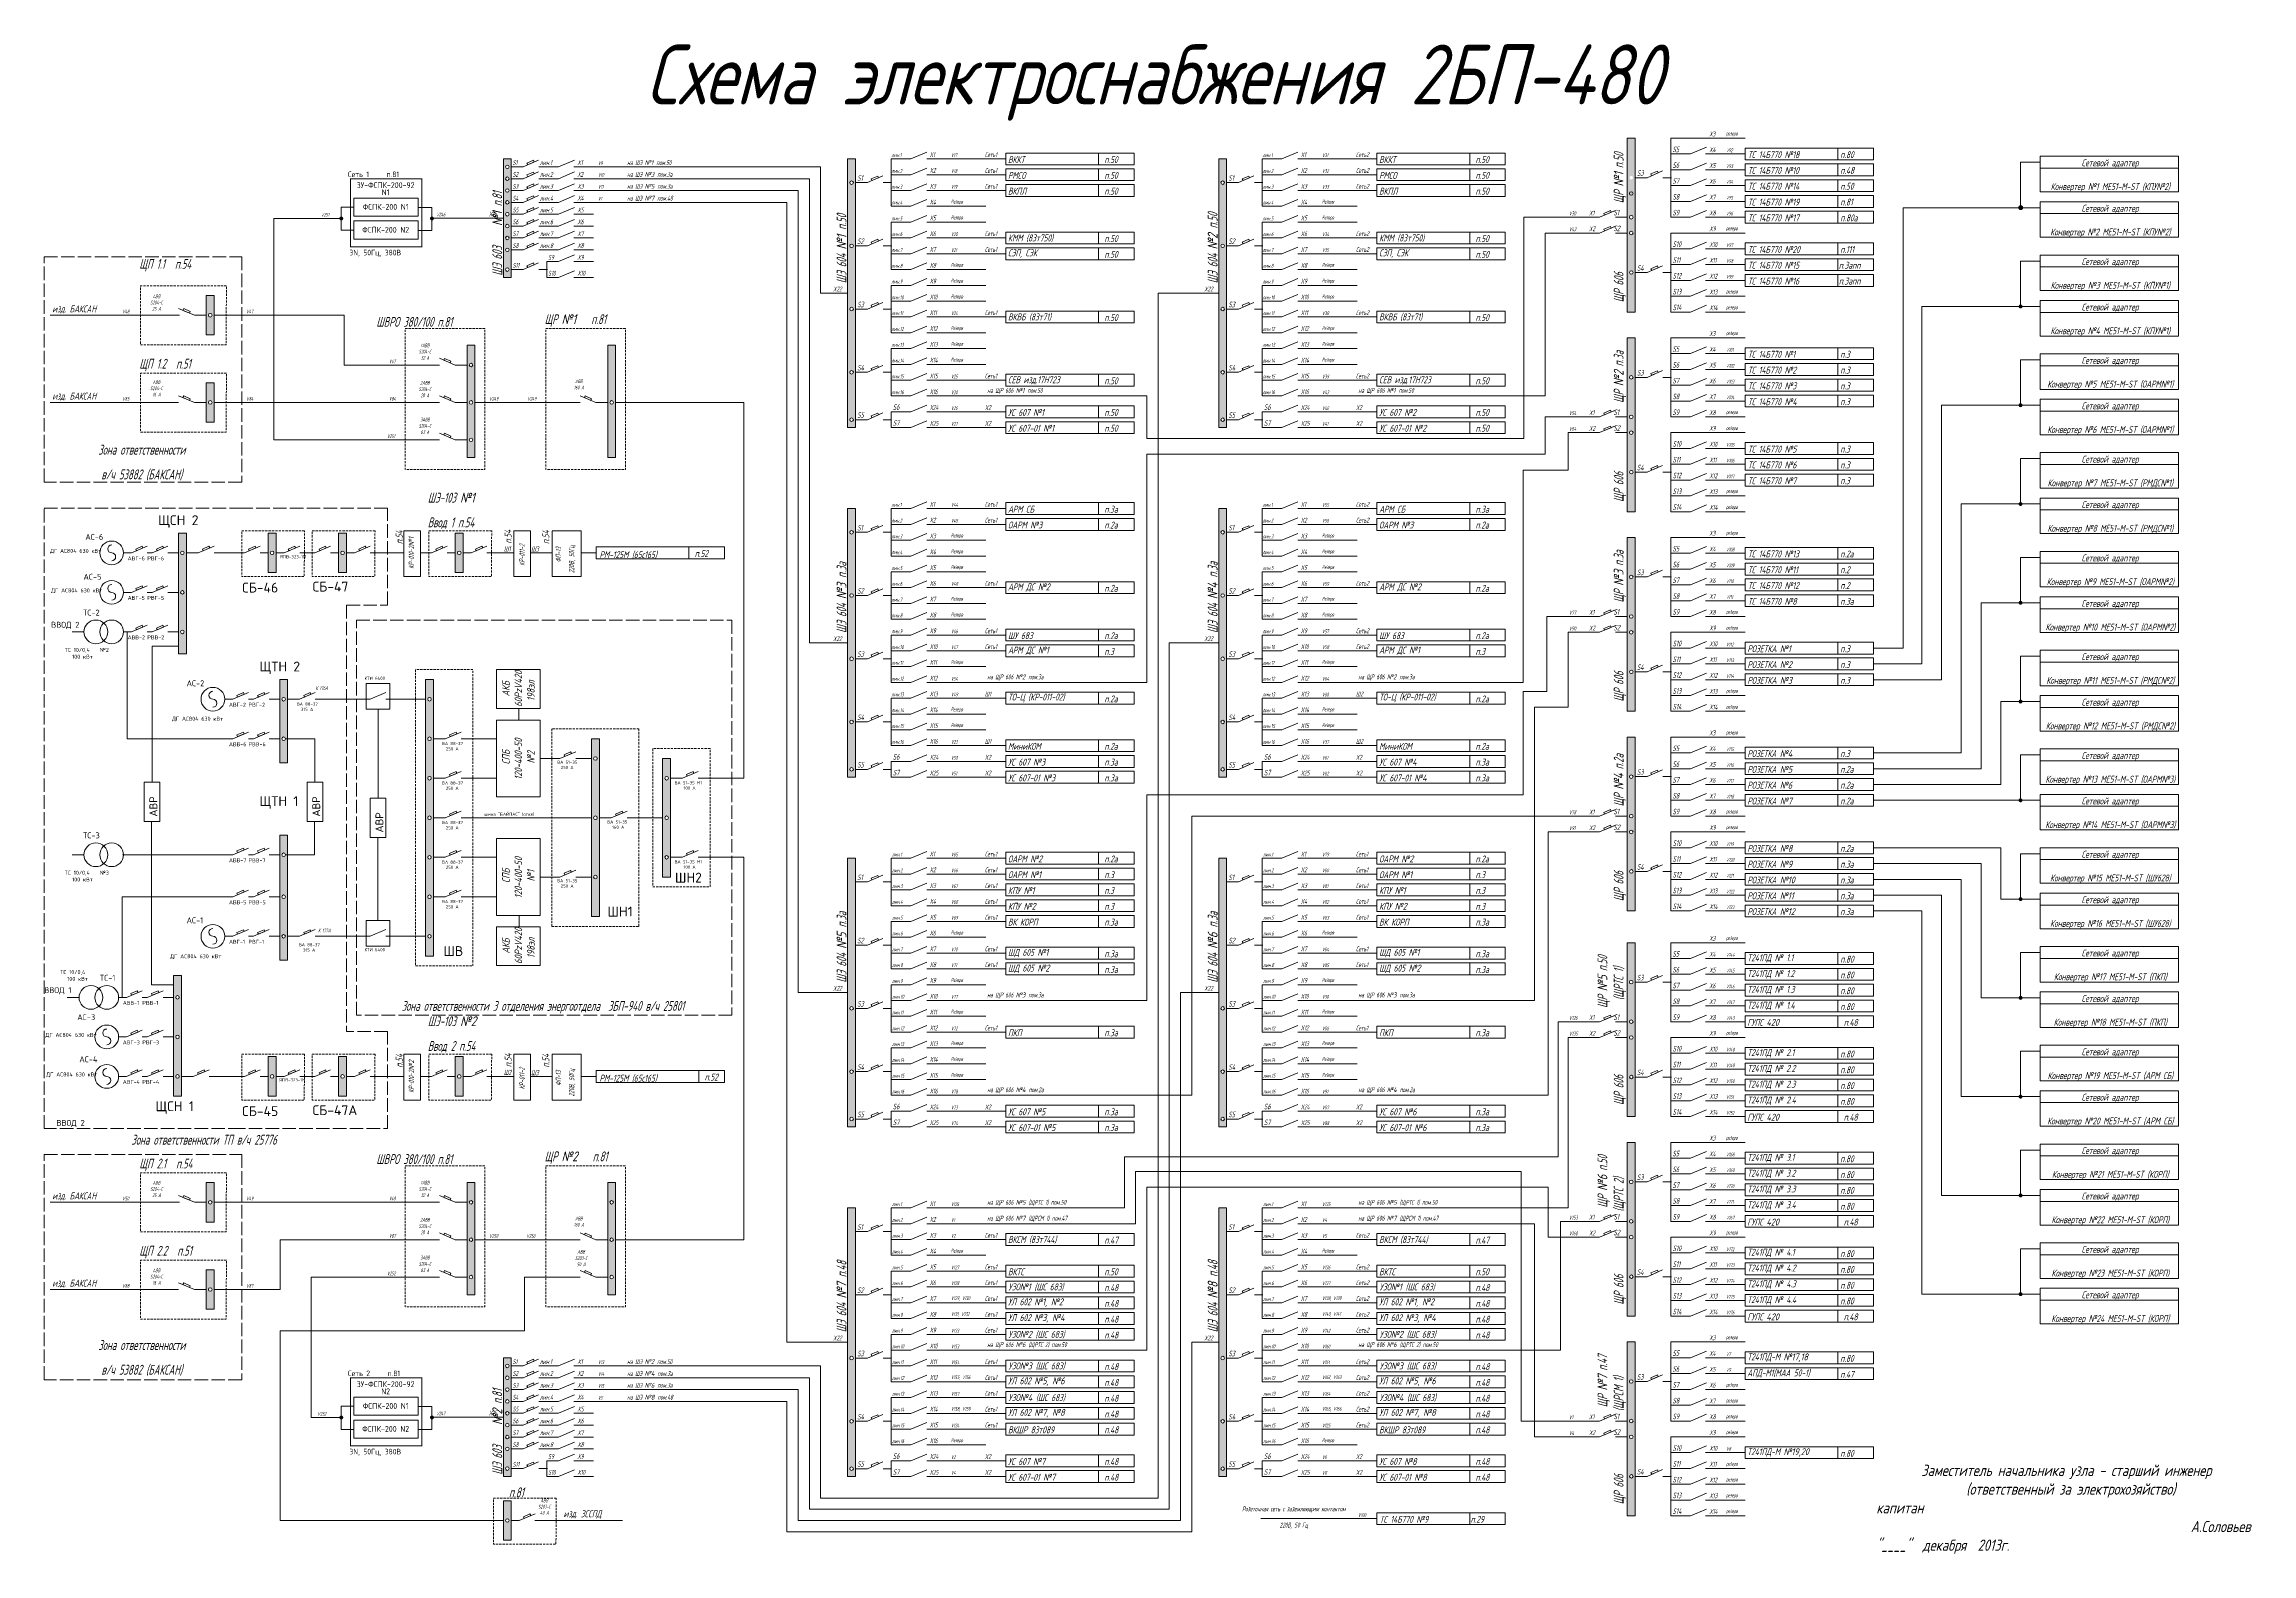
# Paper-space layout 'Main' of a CAD drawing. Extents: x 9 to 598, y 6 to 409.
import ezdxf
from ezdxf.enums import TextEntityAlignment as Align

# ---------------------------------------------------------------- set-up
doc = ezdxf.new("R2010")
doc.units = 0
doc.header["$LTSCALE"] = 0.3
doc.linetypes.add('ACAD_ISO02W100', pattern=[15, 12, -3])
doc.linetypes.add('JIS_02_2.0', pattern=[3, 2, -1])
doc.layers.get('0').update_dxf_attribs({"linetype": 'CONTINUOUS', "lineweight": 15})
doc.layers.add('Text', color=242, linetype='CONTINUOUS', lineweight=15)
doc.styles.get("Standard").update_dxf_attribs({"font": 'isocpeur.ttf', "width": 0.8, "oblique": 15})
doc.styles.add('Аннотативный', font='arial.ttf')

psp = doc.layouts.new('Main')

# ---------------------------------------------------------------- hatches: boundary and pattern name
h = psp.add_hatch(color=256)
h.paths.add_polyline_path([(431.58, 383.95), (433.69, 383.95), (433.69, 337.49), (431.58, 337.49)])
edge = h.paths.add_edge_path(flags=16)
edge.add_arc((432.63, 373.39), 0.478, 0, 360)
edge = h.paths.add_edge_path(flags=16)
edge.add_arc((432.63, 362.83), 0.478, 0, 360)
edge = h.paths.add_edge_path(flags=16)
edge.add_arc((432.63, 358.61), 0.478, 0, 360)
edge = h.paths.add_edge_path(flags=16)
edge.add_arc((432.65, 348.05), 0.478, 0, 360)
h = psp.add_hatch(color=256)
h.paths.add_polyline_path([(133.37, 378.41), (131.26, 378.41), (131.26, 346.73), (133.37, 346.73)])
edge = h.paths.add_edge_path(flags=16)
edge.add_arc((132.31, 357.29), 0.478, 0, 360)
edge = h.paths.add_edge_path(flags=16)
edge.add_arc((132.31, 360.46), 0.478, 0, 360)
edge = h.paths.add_edge_path(flags=16)
edge.add_arc((132.31, 354.12), 0.478, 0, 360)
edge = h.paths.add_edge_path(flags=16)
edge.add_arc((132.31, 363.62), 0.478, 0, 360)
edge = h.paths.add_edge_path(flags=16)
edge.add_arc((132.31, 366.79), 0.478, 0, 360)
edge = h.paths.add_edge_path(flags=16)
edge.add_arc((132.31, 348.84), 0.478, 0, 360)
edge = h.paths.add_edge_path(flags=16)
edge.add_arc((132.31, 369.96), 0.478, 0, 360)
edge = h.paths.add_edge_path(flags=16)
edge.add_arc((132.31, 373.13), 0.478, 0, 360)
edge = h.paths.add_edge_path(flags=16)
edge.add_arc((132.31, 376.3), 0.478, 0, 360)
h = psp.add_hatch(color=256)
h.paths.add_polyline_path([(223.25, 378.41), (225.36, 378.41), (225.36, 306.6), (223.25, 306.6)])
edge = h.paths.add_edge_path(flags=16)
edge.add_arc((224.3, 372.07), 0.478, 0, 360)
edge = h.paths.add_edge_path(flags=16)
edge.add_arc((224.3, 355.18), 0.478, 0, 360)
edge = h.paths.add_edge_path(flags=16)
edge.add_arc((224.3, 338.28), 0.478, 0, 360)
edge = h.paths.add_edge_path(flags=16)
edge.add_arc((224.3, 321.38), 0.478, 0, 360)
edge = h.paths.add_edge_path(flags=16)
edge.add_arc((224.3, 308.71), 0.478, 0, 360)
h = psp.add_hatch(color=256)
h.paths.add_polyline_path([(322.41, 378.41), (324.52, 378.41), (324.52, 306.6), (322.41, 306.6)])
edge = h.paths.add_edge_path(flags=16)
edge.add_arc((323.47, 372.07), 0.478, 0, 360)
edge = h.paths.add_edge_path(flags=16)
edge.add_arc((323.47, 355.18), 0.478, 0, 360)
edge = h.paths.add_edge_path(flags=16)
edge.add_arc((323.47, 338.28), 0.478, 0, 360)
edge = h.paths.add_edge_path(flags=16)
edge.add_arc((323.47, 321.38), 0.478, 0, 360)
edge = h.paths.add_edge_path(flags=16)
edge.add_arc((323.47, 308.71), 0.478, 0, 360)
h = psp.add_hatch(color=256)
edge = h.paths.add_edge_path()
edge.add_arc((234.86, 372.07), 0.0845, 0, 360)
h = psp.add_hatch(color=256)
edge = h.paths.add_edge_path()
edge.add_arc((334.03, 372.07), 0.0845, 0, 360)
h = psp.add_hatch(color=256)
edge = h.paths.add_edge_path()
edge.add_arc((443.19, 373.39), 0.0845, 0, 360)
h = psp.add_hatch(color=256)
edge = h.paths.add_edge_path()
edge.add_arc((536.65, 365.38), 0.528, 0, 360)
h = psp.add_hatch(color=256)
edge = h.paths.add_edge_path()
edge.add_arc((87.96, 362.5), 0.528, 0, 360)
h = psp.add_hatch(color=256)
edge = h.paths.add_edge_path()
edge.add_arc((112.18, 362.5), 0.528, 0, 360)
h = psp.add_hatch(color=256)
edge = h.paths.add_edge_path()
edge.add_arc((234.86, 355.18), 0.0845, 0, 360)
h = psp.add_hatch(color=256)
edge = h.paths.add_edge_path()
edge.add_arc((334.03, 355.18), 0.0845, 0, 360)
h = psp.add_hatch(color=256)
edge = h.paths.add_edge_path()
edge.add_arc((142.87, 348.84), 0.0845, 0, 360)
h = psp.add_hatch(color=256)
edge = h.paths.add_edge_path()
edge.add_arc((443.21, 348.05), 0.0845, 0, 360)
h = psp.add_hatch(color=256)
edge = h.paths.add_edge_path()
edge.add_arc((234.86, 338.28), 0.0845, 0, 360)
h = psp.add_hatch(color=256)
edge = h.paths.add_edge_path()
edge.add_arc((334.03, 338.28), 0.0845, 0, 360)
h = psp.add_hatch(color=256)
edge = h.paths.add_edge_path()
edge.add_arc((536.65, 338.98), 0.528, 0, 360)
h = psp.add_hatch(color=256)
h.paths.add_polyline_path([(431.58, 330.59), (433.69, 330.59), (433.69, 284.13), (431.58, 284.13)])
edge = h.paths.add_edge_path(flags=16)
edge.add_arc((432.63, 320.03), 0.478, 0, 360)
edge = h.paths.add_edge_path(flags=16)
edge.add_arc((432.63, 309.47), 0.478, 0, 360)
edge = h.paths.add_edge_path(flags=16)
edge.add_arc((432.63, 305.25), 0.478, 0, 360)
edge = h.paths.add_edge_path(flags=16)
edge.add_arc((432.65, 294.69), 0.478, 0, 360)
h = psp.add_hatch(color=256)
edge = h.paths.add_edge_path()
edge.add_arc((234.86, 321.38), 0.0845, 0, 360)
h = psp.add_hatch(color=256)
edge = h.paths.add_edge_path()
edge.add_arc((334.03, 321.38), 0.0845, 0, 360)
h = psp.add_hatch(color=256)
edge = h.paths.add_edge_path()
edge.add_arc((443.19, 320.03), 0.0845, 0, 360)
h = psp.add_hatch(color=256)
edge = h.paths.add_edge_path()
edge.add_arc((536.65, 312.58), 0.528, 0, 360)
h = psp.add_hatch(color=256)
edge = h.paths.add_edge_path()
edge.add_arc((234.86, 308.71), 0.0845, 0, 360)
h = psp.add_hatch(color=256)
edge = h.paths.add_edge_path()
edge.add_arc((334.03, 308.71), 0.0845, 0, 360)
h = psp.add_hatch(color=256)
edge = h.paths.add_edge_path()
edge.add_arc((443.21, 294.69), 0.0845, 0, 360)
h = psp.add_hatch(color=256)
h.paths.add_polyline_path([(223.25, 284.95), (225.36, 284.95), (225.36, 213.14), (223.25, 213.14)])
edge = h.paths.add_edge_path(flags=16)
edge.add_arc((224.3, 278.62), 0.478, 0, 360)
edge = h.paths.add_edge_path(flags=16)
edge.add_arc((224.3, 261.72), 0.478, 0, 360)
edge = h.paths.add_edge_path(flags=16)
edge.add_arc((224.3, 244.82), 0.478, 0, 360)
edge = h.paths.add_edge_path(flags=16)
edge.add_arc((224.3, 227.93), 0.478, 0, 360)
edge = h.paths.add_edge_path(flags=16)
edge.add_arc((224.3, 215.26), 0.478, 0, 360)
h = psp.add_hatch(color=256)
h.paths.add_polyline_path([(322.41, 284.95), (324.52, 284.95), (324.52, 213.14), (322.41, 213.14)])
edge = h.paths.add_edge_path(flags=16)
edge.add_arc((323.47, 278.62), 0.478, 0, 360)
edge = h.paths.add_edge_path(flags=16)
edge.add_arc((323.47, 261.72), 0.478, 0, 360)
edge = h.paths.add_edge_path(flags=16)
edge.add_arc((323.47, 244.82), 0.478, 0, 360)
edge = h.paths.add_edge_path(flags=16)
edge.add_arc((323.47, 227.93), 0.478, 0, 360)
edge = h.paths.add_edge_path(flags=16)
edge.add_arc((323.47, 215.26), 0.478, 0, 360)
h = psp.add_hatch(color=256)
edge = h.paths.add_edge_path()
edge.add_arc((536.65, 286.18), 0.528, 0, 360)
h = psp.add_hatch(color=256)
edge = h.paths.add_edge_path()
edge.add_arc((234.86, 278.62), 0.0845, 0, 360)
h = psp.add_hatch(color=256)
edge = h.paths.add_edge_path()
edge.add_arc((334.03, 278.62), 0.0845, 0, 360)
h = psp.add_hatch(color=256)
h.paths.add_polyline_path([(431.58, 277.23), (433.69, 277.23), (433.69, 230.77), (431.58, 230.77)])
edge = h.paths.add_edge_path(flags=16)
edge.add_arc((432.63, 266.67), 0.478, 0, 360)
edge = h.paths.add_edge_path(flags=16)
edge.add_arc((432.63, 256.11), 0.478, 0, 360)
edge = h.paths.add_edge_path(flags=16)
edge.add_arc((432.63, 251.89), 0.478, 0, 360)
edge = h.paths.add_edge_path(flags=16)
edge.add_arc((432.65, 241.33), 0.478, 0, 360)
h = psp.add_hatch(color=256)
edge = h.paths.add_edge_path()
edge.add_arc((443.19, 266.67), 0.0845, 0, 360)
h = psp.add_hatch(color=256)
edge = h.paths.add_edge_path()
edge.add_arc((234.86, 261.72), 0.0845, 0, 360)
h = psp.add_hatch(color=256)
edge = h.paths.add_edge_path()
edge.add_arc((334.03, 261.72), 0.0845, 0, 360)
h = psp.add_hatch(color=256)
edge = h.paths.add_edge_path()
edge.add_arc((536.65, 259.78), 0.528, 0, 360)
h = psp.add_hatch(color=256)
edge = h.paths.add_edge_path()
edge.add_arc((234.86, 244.82), 0.0845, 0, 360)
h = psp.add_hatch(color=256)
edge = h.paths.add_edge_path()
edge.add_arc((334.03, 244.82), 0.0845, 0, 360)
h = psp.add_hatch(color=256)
edge = h.paths.add_edge_path(flags=16)
edge.add_arc((111.52, 234), 0.478, 0, 360)
edge = h.paths.add_edge_path(flags=16)
edge.add_arc((111.52, 223.44), 0.478, 0, 360)
edge = h.paths.add_edge_path(flags=16)
edge.add_arc((111.52, 212.88), 0.478, 0, 360)
edge = h.paths.add_edge_path(flags=16)
edge.add_arc((111.52, 202.32), 0.478, 0, 360)
edge = h.paths.add_edge_path(flags=16)
edge.add_arc((111.52, 191.76), 0.478, 0, 360)
edge = h.paths.add_edge_path(flags=16)
edge.add_arc((111.52, 181.2), 0.478, 0, 360)
edge = h.paths.add_edge_path(flags=16)
edge.add_arc((111.52, 170.64), 0.478, 0, 360)
h.paths.add_polyline_path([(110.46, 239.28), (110.46, 165.36), (112.57, 165.36), (112.57, 239.28)])
h = psp.add_hatch(color=256)
edge = h.paths.add_edge_path()
edge.add_arc((443.21, 241.33), 0.0845, 0, 360)
h = psp.add_hatch(color=256)
edge = h.paths.add_edge_path()
edge.add_arc((536.65, 233.38), 0.528, 0, 360)
h = psp.add_hatch(color=256)
edge = h.paths.add_edge_path()
edge.add_arc((234.86, 227.93), 0.0845, 0, 360)
h = psp.add_hatch(color=256)
edge = h.paths.add_edge_path()
edge.add_arc((334.03, 227.93), 0.0845, 0, 360)
h = psp.add_hatch(color=256)
edge = h.paths.add_edge_path(flags=16)
edge.add_arc((155.87, 218.16), 0.478, 0, 360)
edge = h.paths.add_edge_path(flags=16)
edge.add_arc((155.87, 202.32), 0.478, 0, 360)
edge = h.paths.add_edge_path(flags=16)
edge.add_arc((155.87, 186.48), 0.478, 0, 360)
h.paths.add_polyline_path([(154.81, 223.44), (154.81, 175.92), (156.93, 175.92), (156.93, 223.44)])
h = psp.add_hatch(color=256)
h.paths.add_polyline_path([(431.58, 223.87), (433.69, 223.87), (433.69, 177.41), (431.58, 177.41)])
edge = h.paths.add_edge_path(flags=16)
edge.add_arc((432.63, 213.31), 0.478, 0, 360)
edge = h.paths.add_edge_path(flags=16)
edge.add_arc((432.63, 202.75), 0.478, 0, 360)
edge = h.paths.add_edge_path(flags=16)
edge.add_arc((432.63, 198.53), 0.478, 0, 360)
edge = h.paths.add_edge_path(flags=16)
edge.add_arc((432.65, 187.97), 0.478, 0, 360)
h = psp.add_hatch(color=256)
edge = h.paths.add_edge_path(flags=16)
edge.add_arc((174.88, 212.88), 0.478, 0, 360)
edge = h.paths.add_edge_path(flags=16)
edge.add_arc((174.88, 202.32), 0.478, 0, 360)
edge = h.paths.add_edge_path(flags=16)
edge.add_arc((174.88, 191.76), 0.478, 0, 360)
h.paths.add_polyline_path([(173.82, 218.16), (173.82, 186.48), (175.93, 186.48), (175.93, 218.16)])
h = psp.add_hatch(color=256)
edge = h.paths.add_edge_path()
edge.add_arc((234.86, 215.26), 0.0845, 0, 360)
h = psp.add_hatch(color=256)
edge = h.paths.add_edge_path()
edge.add_arc((334.03, 215.26), 0.0845, 0, 360)
h = psp.add_hatch(color=256)
edge = h.paths.add_edge_path()
edge.add_arc((443.19, 213.31), 0.0845, 0, 360)
h = psp.add_hatch(color=256)
edge = h.paths.add_edge_path()
edge.add_arc((536.65, 206.98), 0.528, 0, 360)
h = psp.add_hatch(color=256)
h.paths.add_polyline_path([(223.25, 191.5), (225.36, 191.5), (225.36, 119.69), (223.25, 119.69)])
edge = h.paths.add_edge_path(flags=16)
edge.add_arc((224.3, 151.37), 0.478, 0, 360)
edge = h.paths.add_edge_path(flags=16)
edge.add_arc((224.3, 134.47), 0.478, 0, 360)
edge = h.paths.add_edge_path(flags=16)
edge.add_arc((224.3, 121.8), 0.478, 0, 360)
h = psp.add_hatch(color=256)
h.paths.add_polyline_path([(322.41, 191.5), (324.52, 191.5), (324.52, 119.69), (322.41, 119.69)])
edge = h.paths.add_edge_path(flags=16)
edge.add_arc((323.47, 151.37), 0.478, 0, 360)
edge = h.paths.add_edge_path(flags=16)
edge.add_arc((323.47, 134.47), 0.478, 0, 360)
edge = h.paths.add_edge_path(flags=16)
edge.add_arc((323.47, 121.8), 0.478, 0, 360)
h = psp.add_hatch(color=256)
edge = h.paths.add_edge_path()
edge.add_arc((234.86, 185.16), 0.0845, 0, 360)
h = psp.add_hatch(color=256)
edge = h.paths.add_edge_path()
edge.add_arc((334.03, 185.16), 0.0845, 0, 360)
h = psp.add_hatch(color=256)
edge = h.paths.add_edge_path()
edge.add_arc((443.21, 187.97), 0.0845, 0, 360)
h = psp.add_hatch(color=256)
edge = h.paths.add_edge_path()
edge.add_arc((536.65, 180.58), 0.528, 0, 360)
h = psp.add_hatch(color=256)
edge = h.paths.add_edge_path()
edge.add_arc((234.86, 168.26), 0.0845, 0, 360)
h = psp.add_hatch(color=256)
edge = h.paths.add_edge_path()
edge.add_arc((334.03, 168.26), 0.0845, 0, 360)
h = psp.add_hatch(color=256)
h.paths.add_polyline_path([(431.58, 168.93), (433.69, 168.93), (433.69, 122.46), (431.58, 122.46)])
edge = h.paths.add_edge_path(flags=16)
edge.add_arc((432.63, 158.37), 0.478, 0, 360)
edge = h.paths.add_edge_path(flags=16)
edge.add_arc((432.63, 147.81), 0.478, 0, 360)
edge = h.paths.add_edge_path(flags=16)
edge.add_arc((432.63, 143.58), 0.478, 0, 360)
edge = h.paths.add_edge_path(flags=16)
edge.add_arc((432.65, 133.02), 0.478, 0, 360)
h = psp.add_hatch(color=256)
edge = h.paths.add_edge_path()
edge.add_arc((443.19, 158.37), 0.0845, 0, 360)
h = psp.add_hatch(color=256)
edge = h.paths.add_edge_path()
edge.add_arc((536.65, 154.18), 0.528, 0, 360)
h = psp.add_hatch(color=256)
edge = h.paths.add_edge_path()
edge.add_arc((234.86, 151.37), 0.0845, 0, 360)
h = psp.add_hatch(color=256)
edge = h.paths.add_edge_path()
edge.add_arc((334.03, 151.37), 0.0845, 0, 360)
h = psp.add_hatch(color=256)
edge = h.paths.add_edge_path()
edge.add_arc((234.86, 134.47), 0.0845, 0, 360)
h = psp.add_hatch(color=256)
edge = h.paths.add_edge_path()
edge.add_arc((334.03, 134.47), 0.0845, 0, 360)
h = psp.add_hatch(color=256)
edge = h.paths.add_edge_path()
edge.add_arc((443.21, 133.02), 0.0845, 0, 360)
h = psp.add_hatch(color=256)
edge = h.paths.add_edge_path()
edge.add_arc((536.65, 127.78), 0.528, 0, 360)
h = psp.add_hatch(color=256)
edge = h.paths.add_edge_path()
edge.add_arc((234.86, 121.8), 0.0845, 0, 360)
h = psp.add_hatch(color=256)
edge = h.paths.add_edge_path()
edge.add_arc((334.03, 121.8), 0.0845, 0, 360)
h = psp.add_hatch(color=256)
h.paths.add_polyline_path([(431.58, 115.57), (433.69, 115.57), (433.69, 69.1), (431.58, 69.1)])
edge = h.paths.add_edge_path(flags=16)
edge.add_arc((432.63, 105.01), 0.478, 0, 360)
edge = h.paths.add_edge_path(flags=16)
edge.add_arc((432.63, 94.45), 0.478, 0, 360)
edge = h.paths.add_edge_path(flags=16)
edge.add_arc((432.63, 90.22), 0.478, 0, 360)
edge = h.paths.add_edge_path(flags=16)
edge.add_arc((432.65, 79.66), 0.478, 0, 360)
h = psp.add_hatch(color=256)
edge = h.paths.add_edge_path()
edge.add_arc((443.19, 105.01), 0.0845, 0, 360)
h = psp.add_hatch(color=256)
edge = h.paths.add_edge_path()
edge.add_arc((536.65, 101.38), 0.528, 0, 360)
h = psp.add_hatch(color=256)
h.paths.add_polyline_path([(223.25, 98.04), (225.36, 98.04), (225.36, 26.23), (223.25, 26.23)])
edge = h.paths.add_edge_path(flags=16)
edge.add_arc((224.3, 57.91), 0.478, 0, 360)
edge = h.paths.add_edge_path(flags=16)
edge.add_arc((224.3, 41.02), 0.478, 0, 360)
edge = h.paths.add_edge_path(flags=16)
edge.add_arc((224.3, 28.34), 0.478, 0, 360)
h = psp.add_hatch(color=256)
h.paths.add_polyline_path([(322.41, 98.04), (324.52, 98.04), (324.52, 26.23), (322.41, 26.23)])
edge = h.paths.add_edge_path(flags=16)
edge.add_arc((323.47, 57.91), 0.478, 0, 360)
edge = h.paths.add_edge_path(flags=16)
edge.add_arc((323.47, 41.02), 0.478, 0, 360)
edge = h.paths.add_edge_path(flags=16)
edge.add_arc((323.47, 28.34), 0.478, 0, 360)
h = psp.add_hatch(color=256)
edge = h.paths.add_edge_path()
edge.add_arc((234.86, 91.7), 0.0845, 0, 360)
h = psp.add_hatch(color=256)
edge = h.paths.add_edge_path()
edge.add_arc((334.03, 91.7), 0.0845, 0, 360)
h = psp.add_hatch(color=256)
edge = h.paths.add_edge_path()
edge.add_arc((443.21, 79.66), 0.0845, 0, 360)
h = psp.add_hatch(color=256)
edge = h.paths.add_edge_path()
edge.add_arc((234.86, 74.81), 0.0845, 0, 360)
h = psp.add_hatch(color=256)
edge = h.paths.add_edge_path()
edge.add_arc((334.03, 74.81), 0.0845, 0, 360)
h = psp.add_hatch(color=256)
edge = h.paths.add_edge_path()
edge.add_arc((536.65, 74.98), 0.528, 0, 360)
h = psp.add_hatch(color=256)
h.paths.add_polyline_path([(431.58, 62.21), (433.69, 62.21), (433.69, 15.74), (431.58, 15.74)])
edge = h.paths.add_edge_path(flags=16)
edge.add_arc((432.63, 51.65), 0.478, 0, 360)
edge = h.paths.add_edge_path(flags=16)
edge.add_arc((432.63, 41.09), 0.478, 0, 360)
edge = h.paths.add_edge_path(flags=16)
edge.add_arc((432.63, 36.86), 0.478, 0, 360)
edge = h.paths.add_edge_path(flags=16)
edge.add_arc((432.65, 26.3), 0.478, 0, 360)
h = psp.add_hatch(color=256)
h.paths.add_polyline_path([(133.37, 57.93), (131.26, 57.93), (131.26, 26.25), (133.37, 26.25)])
edge = h.paths.add_edge_path(flags=16)
edge.add_arc((132.31, 36.81), 0.478, 0, 360)
edge = h.paths.add_edge_path(flags=16)
edge.add_arc((132.31, 39.98), 0.478, 0, 360)
edge = h.paths.add_edge_path(flags=16)
edge.add_arc((132.31, 33.65), 0.478, 0, 360)
edge = h.paths.add_edge_path(flags=16)
edge.add_arc((132.31, 43.15), 0.478, 0, 360)
edge = h.paths.add_edge_path(flags=16)
edge.add_arc((132.31, 46.32), 0.478, 0, 360)
edge = h.paths.add_edge_path(flags=16)
edge.add_arc((132.31, 28.37), 0.478, 0, 360)
edge = h.paths.add_edge_path(flags=16)
edge.add_arc((132.31, 49.49), 0.478, 0, 360)
edge = h.paths.add_edge_path(flags=16)
edge.add_arc((132.31, 52.65), 0.478, 0, 360)
edge = h.paths.add_edge_path(flags=16)
edge.add_arc((132.31, 55.82), 0.478, 0, 360)
h = psp.add_hatch(color=256)
edge = h.paths.add_edge_path()
edge.add_arc((234.86, 57.91), 0.0845, 0, 360)
h = psp.add_hatch(color=256)
edge = h.paths.add_edge_path()
edge.add_arc((334.03, 57.91), 0.0845, 0, 360)
h = psp.add_hatch(color=256)
edge = h.paths.add_edge_path()
edge.add_arc((443.19, 51.65), 0.0845, 0, 360)
h = psp.add_hatch(color=256)
edge = h.paths.add_edge_path()
edge.add_arc((87.96, 42.03), 0.528, 0, 360)
h = psp.add_hatch(color=256)
edge = h.paths.add_edge_path()
edge.add_arc((112.18, 42.03), 0.528, 0, 360)
h = psp.add_hatch(color=256)
edge = h.paths.add_edge_path()
edge.add_arc((234.86, 41.02), 0.0845, 0, 360)
h = psp.add_hatch(color=256)
edge = h.paths.add_edge_path()
edge.add_arc((334.03, 41.02), 0.0845, 0, 360)
h = psp.add_hatch(color=256)
edge = h.paths.add_edge_path()
edge.add_arc((142.87, 28.37), 0.0845, 0, 360)
h = psp.add_hatch(color=256)
edge = h.paths.add_edge_path()
edge.add_arc((234.86, 28.34), 0.0845, 0, 360)
h = psp.add_hatch(color=256)
edge = h.paths.add_edge_path()
edge.add_arc((334.03, 28.34), 0.0845, 0, 360)
h = psp.add_hatch(color=256)
edge = h.paths.add_edge_path()
edge.add_arc((443.21, 26.3), 0.0845, 0, 360)
at = {"layer": 'Text'}
h = psp.add_hatch(color=7, dxfattribs=at)
h.paths.add_polyline_path([(54.01, 331.35), (51.9, 331.35), (51.9, 341.91), (54.01, 341.91)])
edge = h.paths.add_edge_path(flags=16)
edge.add_arc((52.95, 336.63), 0.478, 0, 360)
h = psp.add_hatch(color=7, dxfattribs=at)
h.paths.add_polyline_path([(123.68, 328.6), (121.57, 328.6), (121.57, 298.6), (123.68, 298.6)])
h.paths.add_polyline_path([(123.1, 323.32, -1), (122.14, 323.32, -1)], flags=16)
h.paths.add_polyline_path([(123.1, 313.32, -1), (122.14, 313.32, -1)], flags=16)
h.paths.add_polyline_path([(123.1, 303.32, -1), (122.14, 303.32, -1)], flags=16)
h = psp.add_hatch(color=7, dxfattribs=at)
h.paths.add_polyline_path([(161.26, 328.6), (159.14, 328.6), (159.14, 298.6), (161.26, 298.6)])
h.paths.add_polyline_path([(160.68, 313.32, -1), (159.72, 313.32, -1)], flags=16)
h = psp.add_hatch(color=7, dxfattribs=at)
h.paths.add_polyline_path([(54.01, 308.04), (51.9, 308.04), (51.9, 318.6), (54.01, 318.6)])
edge = h.paths.add_edge_path(flags=16)
edge.add_arc((52.95, 313.32), 0.478, 0, 360)
h = psp.add_hatch(color=7, dxfattribs=at)
edge = h.paths.add_edge_path(flags=16)
edge.add_arc((45.5, 273.12), 0.478, 0, 360)
edge = h.paths.add_edge_path(flags=16)
edge.add_arc((45.5, 262.56), 0.478, 0, 360)
edge = h.paths.add_edge_path(flags=16)
edge.add_arc((45.5, 252), 0.478, 0, 360)
h.paths.add_polyline_path([(46.56, 278.4), (44.45, 278.4), (44.45, 246.16), (46.56, 246.16)])
h = psp.add_hatch(color=7, dxfattribs=at)
h.paths.add_polyline_path([(68.42, 267.84), (70.53, 267.84), (70.53, 278.4), (68.42, 278.4)])
edge = h.paths.add_edge_path(flags=16)
edge.add_arc((69.47, 273.12), 0.478, 0, 360)
h = psp.add_hatch(color=7, dxfattribs=at)
h.paths.add_polyline_path([(87.25, 267.84), (89.36, 267.84), (89.36, 278.4), (87.25, 278.4)])
edge = h.paths.add_edge_path(flags=16)
edge.add_arc((88.3, 273.12), 0.478, 0, 360)
h = psp.add_hatch(color=7, dxfattribs=at)
h.paths.add_polyline_path([(118.42, 267.84), (120.53, 267.84), (120.53, 278.4), (118.42, 278.4)])
edge = h.paths.add_edge_path(flags=16)
edge.add_arc((119.48, 273.12), 0.478, 0, 360)
h = psp.add_hatch(color=7, dxfattribs=at)
edge = h.paths.add_edge_path(flags=16)
edge.add_arc((72.56, 234), 0.478, 0, 360)
edge = h.paths.add_edge_path(flags=16)
edge.add_arc((72.56, 223.44), 0.478, 0, 360)
edge = h.paths.add_edge_path(flags=16)
edge.add_arc((72.56, 181.2), 0.478, 0, 360)
edge = h.paths.add_edge_path(flags=16)
edge.add_arc((72.56, 192.43), 0.478, 0, 360)
edge = h.paths.add_edge_path(flags=16)
edge.add_arc((72.56, 170.64), 0.478, 0, 360)
h.paths.add_polyline_path([(73.61, 217.04), (71.5, 217.04), (71.5, 239.28), (73.61, 239.28)])
h.paths.add_polyline_path([(73.61, 164.24), (73.61, 197.71), (71.5, 197.71), (71.5, 164.24)])
h = psp.add_hatch(color=7, dxfattribs=at)
edge = h.paths.add_edge_path(flags=16)
edge.add_arc((44.19, 133.19), 0.478, 0, 360)
edge = h.paths.add_edge_path(flags=16)
edge.add_arc((44.19, 143.75), 0.478, 0, 360)
edge = h.paths.add_edge_path(flags=16)
edge.add_arc((44.19, 154.31), 0.478, 0, 360)
h.paths.add_polyline_path([(45.24, 160.15), (43.13, 160.15), (43.13, 127.91), (45.24, 127.91)])
h = psp.add_hatch(color=7, dxfattribs=at)
h.paths.add_polyline_path([(68.42, 127.91), (70.53, 127.91), (70.53, 138.47), (68.42, 138.47)])
edge = h.paths.add_edge_path(flags=16)
edge.add_arc((69.47, 133.19), 0.478, 0, 360)
h = psp.add_hatch(color=7, dxfattribs=at)
h.paths.add_polyline_path([(87.25, 127.91), (89.36, 127.91), (89.36, 138.47), (87.25, 138.47)])
edge = h.paths.add_edge_path(flags=16)
edge.add_arc((88.3, 133.19), 0.478, 0, 360)
h = psp.add_hatch(color=7, dxfattribs=at)
h.paths.add_polyline_path([(118.42, 127.91), (120.53, 127.91), (120.53, 138.47), (118.42, 138.47)])
edge = h.paths.add_edge_path(flags=16)
edge.add_arc((119.48, 133.19), 0.478, 0, 360)
h = psp.add_hatch(color=7, dxfattribs=at)
h.paths.add_polyline_path([(54.01, 94.27), (51.9, 94.27), (51.9, 104.83), (54.01, 104.83)])
edge = h.paths.add_edge_path(flags=16)
edge.add_arc((52.95, 99.55), 0.478, 0, 360)
h = psp.add_hatch(color=7, dxfattribs=at)
h.paths.add_polyline_path([(123.68, 104.83), (121.57, 104.83), (121.57, 74.83), (123.68, 74.83)])
h.paths.add_polyline_path([(123.1, 99.55, -1), (122.14, 99.55, -1)], flags=16)
h.paths.add_polyline_path([(123.1, 89.55, -1), (122.14, 89.55, -1)], flags=16)
h.paths.add_polyline_path([(123.1, 79.55, -1), (122.14, 79.55, -1)], flags=16)
h = psp.add_hatch(color=7, dxfattribs=at)
h.paths.add_polyline_path([(161.26, 104.83), (159.14, 104.83), (159.14, 74.83), (161.26, 74.83)])
h.paths.add_polyline_path([(160.68, 99.55, -1), (159.72, 99.55, -1)], flags=16)
h.paths.add_polyline_path([(160.68, 89.55, -1), (159.72, 89.55, -1)], flags=16)
h.paths.add_polyline_path([(160.68, 79.55, -1), (159.72, 79.55, -1)], flags=16)
h = psp.add_hatch(color=7, dxfattribs=at)
h.paths.add_polyline_path([(54.01, 70.96), (51.9, 70.96), (51.9, 81.52), (54.01, 81.52)])
edge = h.paths.add_edge_path(flags=16)
edge.add_arc((52.95, 76.24), 0.478, 0, 360)
h = psp.add_hatch(color=7, dxfattribs=at)
h.paths.add_polyline_path([(131.26, 9.22), (133.37, 9.22), (133.37, 19.78), (131.26, 19.78)])
edge = h.paths.add_edge_path(flags=16)
edge.add_arc((132.31, 14.5), 0.478, 0, 360)

# ---------------------------------------------------------------- linework, layer by layer
for p, q in [((443.19, 379.73), (443.19, 383.95)), ((443.19, 383.95), (452.48, 383.95)), ((452.48, 383.95), (457.76, 383.95)), ((457.76, 383.95), (463.04, 383.95)), ((234.86, 374.18), (234.86, 378.41)), ((234.86, 378.41), (240.14, 378.41)), ((244.37, 378.41), (249.65, 378.41)), ((249.65, 378.41), (260.21, 378.41)), ((265.49, 378.41), (260.21, 378.41)), ((290.3, 379.99), (290.3, 376.82)), ((334.03, 374.18), (334.03, 378.41)), ((334.03, 378.41), (339.31, 378.41)), ((343.53, 378.41), (348.81, 378.41)), ((348.81, 378.41), (359.37, 378.41)), ((364.65, 378.41), (359.37, 378.41)), ((389.47, 379.99), (389.47, 376.82)), ((443.19, 375.5), (443.19, 379.73)), ((443.19, 379.73), (448.47, 379.73)), ((452.48, 379.73), (457.76, 379.73)), ((457.76, 379.73), (463.04, 379.73)), ((487.86, 381.31), (487.86, 378.14)), ((541.93, 377.52), (536.65, 377.52)), ((536.65, 377.52), (536.65, 365.38)), ((136.54, 376.3), (133.37, 376.3)), ((136.54, 373.13), (133.37, 373.13)), ((140.76, 376.3), (146.04, 376.3)), ((140.76, 373.13), (146.04, 373.13)), ((150.05, 376.3), (155.33, 376.3)), ((150.05, 373.13), (155.33, 373.13)), ((155.33, 376.3), (163.99, 376.3)), ((155.33, 373.13), (163.99, 373.13)), ((163.99, 376.3), (174.55, 376.3)), ((163.99, 373.13), (174.55, 373.13)), ((228.53, 372.07), (225.36, 372.07)), ((232.75, 372.07), (234.86, 372.07)), ((234.86, 369.96), (234.86, 374.18)), ((234.86, 374.18), (240.14, 374.18)), ((244.37, 374.18), (249.65, 374.18)), ((249.65, 374.18), (260.21, 374.18)), ((265.49, 374.18), (260.21, 374.18)), ((290.3, 375.77), (290.3, 372.6)), ((327.69, 372.07), (324.52, 372.07)), ((331.92, 372.07), (334.03, 372.07)), ((334.03, 369.96), (334.03, 374.18)), ((334.03, 374.18), (339.31, 374.18)), ((343.53, 374.18), (348.81, 374.18)), ((348.81, 374.18), (359.37, 374.18)), ((364.65, 374.18), (359.37, 374.18)), ((389.47, 375.77), (389.47, 372.6)), ((436.86, 373.39), (433.69, 373.39)), ((441.08, 373.39), (443.19, 373.39)), ((443.19, 371.28), (443.19, 375.5)), ((443.19, 375.5), (448.47, 375.5)), ((452.48, 375.5), (457.76, 375.5)), ((457.76, 375.5), (463.04, 375.5)), ((487.86, 377.09), (487.86, 373.92)), ((487.86, 372.86), (487.86, 369.7)), ((91.28, 367.95), (108.49, 367.95)), ((91.28, 363.09), (91.28, 367.95)), ((108.49, 367.95), (108.49, 363.09)), ((136.54, 369.96), (133.37, 369.96)), ((136.54, 366.79), (133.37, 366.79)), ((140.76, 369.96), (146.04, 369.96)), ((140.76, 366.79), (146.04, 366.79)), ((150.05, 369.96), (155.33, 369.96)), ((150.05, 366.79), (155.33, 366.79)), ((155.33, 369.96), (163.99, 369.96)), ((155.33, 366.79), (163.99, 366.79)), ((163.99, 369.96), (174.55, 369.96)), ((163.99, 366.79), (174.55, 366.79)), ((234.86, 365.74), (234.86, 369.96)), ((234.86, 369.96), (240.14, 369.96)), ((234.86, 365.74), (240.14, 365.74)), ((244.37, 369.96), (249.65, 369.96)), ((244.37, 365.74), (249.65, 365.74)), ((249.65, 369.96), (260.21, 369.96)), ((249.65, 365.74), (260.21, 365.74)), ((265.49, 369.96), (260.21, 369.96)), ((290.3, 371.54), (290.3, 368.38)), ((334.03, 365.74), (334.03, 369.96)), ((334.03, 369.96), (339.31, 369.96)), ((334.03, 365.74), (339.31, 365.74)), ((343.53, 369.96), (348.81, 369.96)), ((343.53, 365.74), (348.81, 365.74)), ((348.81, 369.96), (359.37, 369.96)), ((348.81, 365.74), (359.37, 365.74)), ((364.65, 369.96), (359.37, 369.96)), ((389.47, 371.54), (389.47, 368.38)), ((443.19, 367.06), (443.19, 371.28)), ((443.19, 371.28), (448.47, 371.28)), ((443.19, 367.06), (448.47, 367.06)), ((443.19, 362.83), (443.19, 367.06)), ((452.48, 371.28), (457.76, 371.28)), ((452.48, 367.06), (457.76, 367.06)), ((457.76, 371.28), (463.04, 371.28)), ((457.76, 367.06), (463.04, 367.06)), ((487.86, 368.64), (487.86, 365.47)), ((87.96, 362.5), (86.45, 362.5)), ((91.28, 365.52), (87.96, 365.52)), ((87.96, 365.52), (87.96, 359.33)), ((108.49, 363.09), (91.28, 363.09)), ((91.28, 361.83), (108.49, 361.83)), ((91.28, 356.96), (91.28, 361.83)), ((112.18, 365.47), (108.49, 365.47)), ((108.49, 361.83), (108.49, 356.96)), ((112.18, 362.5), (112.18, 365.47)), ((112.18, 362.5), (112.18, 359.32)), ((127.03, 362.57), (131.26, 362.57)), ((136.54, 363.62), (133.37, 363.62)), ((136.54, 360.46), (133.37, 360.46)), ((140.76, 363.62), (146.04, 363.62)), ((140.76, 360.46), (146.04, 360.46)), ((150.05, 363.62), (155.33, 363.62)), ((150.05, 360.46), (155.33, 360.46)), ((234.86, 357.29), (234.86, 361.51)), ((234.86, 361.51), (240.14, 361.51)), ((244.37, 361.51), (249.65, 361.51)), ((249.65, 361.51), (260.21, 361.51)), ((334.03, 357.29), (334.03, 361.51)), ((334.03, 361.51), (339.31, 361.51)), ((343.53, 361.51), (348.81, 361.51)), ((348.81, 361.51), (359.37, 361.51)), ((415.74, 362.83), (421.02, 362.83)), ((424.18, 362.83), (421.02, 362.83)), ((428.41, 362.83), (431.58, 362.83)), ((443.19, 362.83), (448.47, 362.83)), ((452.48, 362.83), (457.76, 362.83)), ((457.76, 362.83), (463.04, 362.83)), ((487.86, 364.42), (487.86, 361.25)), ((505.28, 247.66), (505.28, 365.38)), ((505.28, 365.38), (536.65, 365.38)), ((541.93, 365.38), (536.65, 365.38)), ((87.96, 359.33), (91.28, 359.33)), ((108.49, 356.96), (91.28, 356.96)), ((112.18, 359.32), (108.49, 359.32)), ((136.54, 357.29), (133.37, 357.29)), ((136.54, 354.12), (133.37, 354.12)), ((140.76, 357.29), (146.04, 357.29)), ((140.76, 354.12), (146.04, 354.12)), ((150.05, 357.29), (155.33, 357.29)), ((150.05, 354.12), (155.33, 354.12)), ((228.53, 355.18), (225.36, 355.18)), ((232.75, 355.18), (234.86, 355.18)), ((234.86, 353.06), (234.86, 357.29)), ((234.86, 357.29), (240.14, 357.29)), ((244.37, 357.29), (249.65, 357.29)), ((249.65, 357.29), (260.21, 357.29)), ((265.49, 357.29), (260.21, 357.29)), ((290.3, 358.87), (290.3, 355.7)), ((290.3, 354.65), (290.3, 351.48)), ((327.69, 355.18), (324.52, 355.18)), ((331.92, 355.18), (334.03, 355.18)), ((334.03, 353.06), (334.03, 357.29)), ((334.03, 357.29), (339.31, 357.29)), ((343.53, 357.29), (348.81, 357.29)), ((348.81, 357.29), (359.37, 357.29)), ((364.65, 357.29), (359.37, 357.29)), ((389.47, 358.87), (389.47, 355.7)), ((389.47, 354.65), (389.47, 351.48)), ((409.66, 358.61), (421.02, 358.61)), ((424.18, 358.61), (421.02, 358.61)), ((428.41, 358.61), (431.58, 358.61)), ((443.21, 354.38), (443.21, 358.61)), ((443.21, 358.61), (452.49, 358.61)), ((443.21, 350.16), (443.21, 354.38)), ((443.21, 354.38), (448.49, 354.38)), ((452.49, 358.61), (457.77, 358.61)), ((452.49, 354.38), (457.77, 354.38)), ((457.77, 358.61), (463.05, 358.61)), ((457.77, 354.38), (463.05, 354.38)), ((487.86, 355.97), (487.86, 352.8)), ((136.54, 348.84), (133.37, 348.84)), ((140.76, 348.84), (142.87, 348.84)), ((142.87, 346.73), (142.87, 350.95)), ((142.87, 350.95), (146.04, 350.95)), ((150.05, 350.95), (155.33, 350.95)), ((234.86, 348.84), (234.86, 353.06)), ((234.86, 353.06), (240.14, 353.06)), ((234.86, 348.84), (240.14, 348.84)), ((244.37, 353.06), (249.65, 353.06)), ((244.37, 348.84), (249.65, 348.84)), ((249.65, 353.06), (260.21, 353.06)), ((249.65, 348.84), (260.21, 348.84)), ((265.49, 353.06), (260.21, 353.06)), ((334.03, 348.84), (334.03, 353.06)), ((334.03, 353.06), (339.31, 353.06)), ((334.03, 348.84), (339.31, 348.84)), ((343.53, 353.06), (348.81, 353.06)), ((343.53, 348.84), (348.81, 348.84)), ((348.81, 353.06), (359.37, 353.06)), ((348.81, 348.84), (359.37, 348.84)), ((364.65, 353.06), (359.37, 353.06)), ((436.87, 348.05), (433.7, 348.05)), ((441.09, 348.05), (443.21, 348.05)), ((443.21, 345.94), (443.21, 350.16)), ((443.21, 350.16), (448.49, 350.16)), ((452.49, 350.16), (457.77, 350.16)), ((457.77, 350.16), (463.05, 350.16)), ((487.86, 351.74), (487.86, 348.58)), ((541.93, 351.12), (536.65, 351.12)), ((536.65, 351.12), (536.65, 338.98)), ((142.87, 346.73), (146.04, 346.73)), ((150.05, 346.73), (155.33, 346.73)), ((223.25, 342.5), (219.02, 342.5)), ((234.86, 340.39), (234.86, 344.62)), ((234.86, 344.62), (240.14, 344.62)), ((244.37, 344.62), (249.65, 344.62)), ((249.65, 344.62), (260.21, 344.62)), ((322.41, 342.5), (318.19, 342.5)), ((334.03, 340.39), (334.03, 344.62)), ((334.03, 344.62), (339.31, 344.62)), ((343.53, 344.62), (348.81, 344.62)), ((348.81, 344.62), (359.37, 344.62)), ((443.21, 341.71), (443.21, 345.94)), ((443.21, 345.94), (448.49, 345.94)), ((452.49, 345.94), (457.77, 345.94)), ((457.77, 345.94), (463.05, 345.94)), ((487.86, 347.52), (487.86, 344.35)), ((51.9, 336.63), (48.73, 336.63)), ((63.51, 336.63), (54.01, 336.63)), ((228.53, 338.28), (225.36, 338.28)), ((232.75, 338.28), (234.86, 338.28)), ((234.86, 336.17), (234.86, 340.39)), ((234.86, 340.39), (240.14, 340.39)), ((244.37, 340.39), (249.65, 340.39)), ((249.65, 340.39), (260.21, 340.39)), ((290.3, 337.75), (290.3, 334.58)), ((327.69, 338.28), (324.52, 338.28)), ((331.92, 338.28), (334.03, 338.28)), ((334.03, 336.17), (334.03, 340.39)), ((334.03, 340.39), (339.31, 340.39)), ((343.53, 340.39), (348.81, 340.39)), ((348.81, 340.39), (359.37, 340.39)), ((389.47, 337.75), (389.47, 334.58)), ((443.21, 341.71), (448.49, 341.71)), ((443.21, 337.49), (443.21, 341.71)), ((443.21, 337.49), (448.49, 337.49)), ((452.49, 341.71), (457.77, 341.71)), ((452.49, 337.49), (457.77, 337.49)), ((457.77, 341.71), (463.05, 341.71)), ((457.77, 337.49), (463.05, 337.49)), ((536.65, 338.98), (510.25, 338.98)), ((510.25, 338.98), (510.25, 243.44)), ((541.93, 338.98), (536.65, 338.98)), ((234.86, 331.94), (234.86, 336.17)), ((234.86, 336.17), (240.14, 336.17)), ((234.86, 331.94), (240.14, 331.94)), ((244.37, 336.17), (249.65, 336.17)), ((244.37, 331.94), (249.65, 331.94)), ((249.65, 336.17), (260.21, 336.17)), ((249.65, 331.94), (260.21, 331.94)), ((265.49, 336.17), (260.21, 336.17)), ((334.03, 331.94), (334.03, 336.17)), ((334.03, 336.17), (339.31, 336.17)), ((334.03, 331.94), (339.31, 331.94)), ((343.53, 336.17), (348.81, 336.17)), ((343.53, 331.94), (348.81, 331.94)), ((348.81, 336.17), (359.37, 336.17)), ((348.81, 331.94), (359.37, 331.94)), ((364.65, 336.17), (359.37, 336.17)), ((443.19, 326.37), (443.19, 330.59)), ((443.19, 330.59), (452.48, 330.59)), ((452.48, 330.59), (457.76, 330.59)), ((457.76, 330.59), (463.04, 330.59)), ((234.86, 323.5), (234.86, 327.72)), ((234.86, 327.72), (240.14, 327.72)), ((244.37, 327.72), (249.65, 327.72)), ((249.65, 327.72), (260.21, 327.72)), ((334.03, 323.5), (334.03, 327.72)), ((334.03, 327.72), (339.31, 327.72)), ((343.53, 327.72), (348.81, 327.72)), ((348.81, 327.72), (359.37, 327.72)), ((443.19, 322.14), (443.19, 326.37)), ((443.19, 326.37), (448.47, 326.37)), ((452.48, 326.37), (457.76, 326.37)), ((457.76, 326.37), (463.04, 326.37)), ((487.86, 327.95), (487.86, 324.78)), ((541.93, 324.72), (536.65, 324.72)), ((536.65, 324.72), (536.65, 312.58)), ((121.57, 323.32), (118.4, 323.32)), ((228.53, 321.38), (225.36, 321.38)), ((232.75, 321.38), (234.86, 321.38)), ((234.86, 319.27), (234.86, 323.5)), ((234.86, 323.5), (240.14, 323.5)), ((234.86, 315.05), (234.86, 319.27)), ((234.86, 319.27), (240.14, 319.27)), ((244.37, 323.5), (249.65, 323.5)), ((244.37, 319.27), (249.65, 319.27)), ((249.65, 323.5), (260.21, 323.5)), ((249.65, 319.27), (260.21, 319.27)), ((265.49, 319.27), (260.21, 319.27)), ((290.3, 320.86), (290.3, 317.69)), ((327.69, 321.38), (324.52, 321.38)), ((331.92, 321.38), (334.03, 321.38)), ((334.03, 319.27), (334.03, 323.5)), ((334.03, 323.5), (339.31, 323.5)), ((334.03, 315.05), (334.03, 319.27)), ((334.03, 319.27), (339.31, 319.27)), ((343.53, 323.5), (348.81, 323.5)), ((343.53, 319.27), (348.81, 319.27)), ((348.81, 323.5), (359.37, 323.5)), ((348.81, 319.27), (359.37, 319.27)), ((364.65, 319.27), (359.37, 319.27)), ((389.47, 320.86), (389.47, 317.69)), ((436.86, 320.03), (433.69, 320.03)), ((441.08, 320.03), (443.19, 320.03)), ((443.19, 317.92), (443.19, 322.14)), ((443.19, 322.14), (448.47, 322.14)), ((452.48, 322.14), (457.76, 322.14)), ((457.76, 322.14), (463.04, 322.14)), ((487.86, 323.73), (487.86, 320.56)), ((487.86, 319.5), (487.86, 316.34)), ((51.9, 313.32), (48.73, 313.32)), ((63.51, 313.32), (54.01, 313.32)), ((121.57, 313.32), (118.4, 313.32)), ((159.14, 313.32), (155.98, 313.32)), ((234.86, 315.05), (240.14, 315.05)), ((244.37, 315.05), (249.65, 315.05)), ((249.65, 315.05), (260.21, 315.05)), ((334.03, 315.05), (339.31, 315.05)), ((343.53, 315.05), (348.81, 315.05)), ((348.81, 315.05), (359.37, 315.05)), ((364.65, 315.05), (359.37, 315.05)), ((443.19, 313.7), (443.19, 317.92)), ((443.19, 317.92), (448.47, 317.92)), ((443.19, 313.7), (448.47, 313.7)), ((443.19, 309.47), (443.19, 313.7)), ((452.48, 317.92), (457.76, 317.92)), ((452.48, 313.7), (457.76, 313.7)), ((457.76, 317.92), (463.04, 317.92)), ((457.76, 313.7), (463.04, 313.7)), ((487.86, 315.28), (487.86, 312.11)), ((228.53, 308.71), (225.36, 308.71)), ((232.75, 308.71), (234.86, 308.71)), ((234.86, 306.6), (234.86, 310.82)), ((234.86, 310.82), (240.14, 310.82)), ((244.37, 310.82), (249.65, 310.82)), ((249.65, 310.82), (260.21, 310.82)), ((265.49, 310.82), (260.21, 310.82)), ((290.3, 312.41), (290.3, 309.24)), ((290.3, 308.18), (290.3, 305.02)), ((327.69, 308.71), (324.52, 308.71)), ((331.92, 308.71), (334.03, 308.71)), ((334.03, 306.6), (334.03, 310.82)), ((334.03, 310.82), (339.31, 310.82)), ((343.53, 310.82), (348.81, 310.82)), ((348.81, 310.82), (359.37, 310.82)), ((364.65, 310.82), (359.37, 310.82)), ((389.47, 312.41), (389.47, 309.24)), ((389.47, 308.18), (389.47, 305.02)), ((415.74, 309.47), (421.02, 309.47)), ((424.18, 309.47), (421.02, 309.47)), ((428.41, 309.47), (431.58, 309.47)), ((443.19, 309.47), (448.47, 309.47)), ((452.48, 309.47), (457.76, 309.47)), ((457.76, 309.47), (463.04, 309.47)), ((536.65, 312.58), (515.53, 312.58)), ((515.53, 312.58), (515.53, 239.22)), ((541.93, 312.58), (536.65, 312.58)), ((121.57, 303.32), (118.4, 303.32)), ((234.86, 306.6), (240.14, 306.6)), ((244.37, 306.6), (249.65, 306.6)), ((249.65, 306.6), (260.21, 306.6)), ((265.49, 306.6), (260.21, 306.6)), ((334.03, 306.6), (339.31, 306.6)), ((343.53, 306.6), (348.81, 306.6)), ((348.81, 306.6), (359.37, 306.6)), ((364.65, 306.6), (359.37, 306.6)), ((415.74, 305.25), (421.02, 305.25)), ((424.18, 305.25), (421.02, 305.25)), ((428.41, 305.25), (431.58, 305.25)), ((443.21, 301.02), (443.21, 305.25)), ((443.21, 305.25), (452.49, 305.25)), ((443.21, 296.8), (443.21, 301.02)), ((443.21, 301.02), (448.49, 301.02)), ((452.49, 305.25), (457.77, 305.25)), ((452.49, 301.02), (457.77, 301.02)), ((457.77, 305.25), (463.05, 305.25)), ((457.77, 301.02), (463.05, 301.02)), ((487.86, 302.61), (487.86, 299.44)), ((443.21, 292.58), (443.21, 296.8)), ((443.21, 296.8), (448.49, 296.8)), ((452.49, 296.8), (457.77, 296.8)), ((457.77, 296.8), (463.05, 296.8)), ((487.86, 298.38), (487.86, 295.22)), ((541.93, 298.32), (536.65, 298.32)), ((536.65, 298.32), (536.65, 286.18)), ((436.87, 294.69), (433.7, 294.69)), ((441.09, 294.69), (443.21, 294.69)), ((443.21, 288.35), (443.21, 292.58)), ((443.21, 292.58), (448.49, 292.58)), ((452.49, 292.58), (457.77, 292.58)), ((457.77, 292.58), (463.05, 292.58)), ((487.86, 294.16), (487.86, 290.99)), ((234.86, 280.73), (234.86, 284.95)), ((234.86, 284.95), (240.14, 284.95)), ((244.37, 284.95), (249.65, 284.95)), ((249.65, 284.95), (260.21, 284.95)), ((265.49, 284.95), (260.21, 284.95)), ((290.3, 286.54), (290.3, 283.37)), ((334.03, 280.73), (334.03, 284.95)), ((334.03, 284.95), (339.31, 284.95)), ((343.53, 284.95), (348.81, 284.95)), ((348.81, 284.95), (359.37, 284.95)), ((364.65, 284.95), (359.37, 284.95)), ((389.47, 286.54), (389.47, 283.37)), ((443.21, 288.35), (448.49, 288.35)), ((443.21, 284.13), (443.21, 288.35)), ((443.21, 284.13), (448.49, 284.13)), ((452.49, 288.35), (457.77, 288.35)), ((452.49, 284.13), (457.77, 284.13)), ((457.77, 288.35), (463.05, 288.35)), ((457.77, 284.13), (463.05, 284.13)), ((536.65, 286.18), (520.81, 286.18)), ((520.81, 286.18), (520.81, 219.65)), ((541.93, 286.18), (536.65, 286.18)), ((46.56, 278.4), (44.45, 278.4)), ((44.45, 278.4), (44.45, 246.16)), ((46.56, 246.16), (46.56, 278.4)), ((228.53, 278.62), (225.36, 278.62)), ((232.75, 278.62), (234.86, 278.62)), ((234.86, 276.5), (234.86, 280.73)), ((234.86, 280.73), (240.14, 280.73)), ((244.37, 280.73), (249.65, 280.73)), ((249.65, 280.73), (260.21, 280.73)), ((265.49, 280.73), (260.21, 280.73)), ((290.3, 282.31), (290.3, 279.14)), ((327.69, 278.62), (324.52, 278.62)), ((331.92, 278.62), (334.03, 278.62)), ((334.03, 276.5), (334.03, 280.73)), ((334.03, 280.73), (339.31, 280.73)), ((343.53, 280.73), (348.81, 280.73)), ((348.81, 280.73), (359.37, 280.73)), ((364.65, 280.73), (359.37, 280.73)), ((389.47, 282.31), (389.47, 279.14)), ((34.77, 274.88), (33.02, 274.12)), ((33.02, 274.12), (33.21, 273.68)), ((33.21, 273.68), (34.97, 274.42)), ((34.97, 274.42), (34.77, 274.88)), ((36.12, 273.12), (37.42, 273.12)), ((40.3, 274.88), (38.55, 274.12)), ((38.55, 274.12), (38.74, 273.68)), ((38.74, 273.68), (40.5, 274.42)), ((40.5, 274.42), (40.3, 274.88)), ((41.65, 273.12), (44.45, 273.12)), ((49.73, 273.12), (46.56, 273.12)), ((52.6, 274.88), (50.85, 274.12)), ((50.85, 274.12), (51.04, 273.68)), ((51.04, 273.68), (52.8, 274.42)), ((52.8, 274.42), (52.6, 274.88)), ((64.93, 274.88), (63.18, 274.12)), ((63.18, 274.12), (63.37, 273.68)), ((63.37, 273.68), (65.13, 274.42)), ((65.13, 274.42), (64.93, 274.88)), ((75.55, 274.88), (73.79, 274.12)), ((73.79, 274.12), (73.99, 273.68)), ((73.99, 273.68), (75.75, 274.42)), ((75.75, 274.42), (75.55, 274.88)), ((83.76, 274.88), (82.01, 274.12)), ((82.01, 274.12), (82.2, 273.68)), ((82.2, 273.68), (83.96, 274.42)), ((83.96, 274.42), (83.76, 274.88)), ((94.37, 274.88), (92.62, 274.12)), ((92.62, 274.12), (92.82, 273.68)), ((92.82, 273.68), (94.57, 274.42)), ((94.57, 274.42), (94.37, 274.88)), ((114.93, 274.88), (113.18, 274.12)), ((113.18, 274.12), (113.37, 273.68)), ((113.37, 273.68), (115.13, 274.42)), ((115.13, 274.42), (114.93, 274.88)), ((125.55, 274.88), (123.8, 274.12)), ((123.8, 274.12), (123.99, 273.68)), ((123.99, 273.68), (125.75, 274.42)), ((125.75, 274.42), (125.55, 274.88)), ((134.05, 273.12), (126.89, 273.12)), ((180.85, 274.7), (180.85, 271.53)), ((234.86, 272.28), (234.86, 276.5)), ((234.86, 276.5), (240.14, 276.5)), ((234.86, 272.28), (240.14, 272.28)), ((244.37, 276.5), (249.65, 276.5)), ((244.37, 272.28), (249.65, 272.28)), ((249.65, 276.5), (260.21, 276.5)), ((249.65, 272.28), (260.21, 272.28)), ((334.03, 272.28), (334.03, 276.5)), ((334.03, 276.5), (339.31, 276.5)), ((334.03, 272.28), (339.31, 272.28)), ((343.53, 276.5), (348.81, 276.5)), ((343.53, 272.28), (348.81, 272.28)), ((348.81, 276.5), (359.37, 276.5)), ((348.81, 272.28), (359.37, 272.28)), ((443.19, 273.01), (443.19, 277.23)), ((443.19, 277.23), (452.48, 277.23)), ((443.19, 268.78), (443.19, 273.01)), ((443.19, 273.01), (448.47, 273.01)), ((452.48, 277.23), (457.76, 277.23)), ((452.48, 273.01), (457.76, 273.01)), ((457.76, 277.23), (463.04, 277.23)), ((457.76, 273.01), (463.04, 273.01)), ((487.86, 274.59), (487.86, 271.42)), ((541.93, 271.92), (536.65, 271.92)), ((536.65, 271.92), (536.65, 259.78)), ((234.86, 263.83), (234.86, 268.06)), ((234.86, 268.06), (240.14, 268.06)), ((244.37, 268.06), (249.65, 268.06)), ((249.65, 268.06), (260.21, 268.06)), ((334.03, 263.83), (334.03, 268.06)), ((334.03, 268.06), (339.31, 268.06)), ((343.53, 268.06), (348.81, 268.06)), ((348.81, 268.06), (359.37, 268.06)), ((436.86, 266.67), (433.69, 266.67)), ((441.08, 266.67), (443.19, 266.67)), ((443.19, 264.56), (443.19, 268.78)), ((443.19, 268.78), (448.47, 268.78)), ((452.48, 268.78), (457.76, 268.78)), ((457.76, 268.78), (463.04, 268.78)), ((487.86, 270.37), (487.86, 267.2)), ((487.86, 266.14), (487.86, 262.98)), ((34.77, 264.32), (33.02, 263.56)), ((33.02, 263.56), (33.21, 263.12)), ((33.21, 263.12), (34.97, 263.86)), ((34.97, 263.86), (34.77, 264.32)), ((36.12, 262.56), (37.42, 262.56)), ((40.3, 264.32), (38.55, 263.56)), ((38.55, 263.56), (38.74, 263.12)), ((38.74, 263.12), (40.5, 263.86)), ((40.5, 263.86), (40.3, 264.32)), ((41.65, 262.56), (44.45, 262.56)), ((228.53, 261.72), (225.36, 261.72)), ((232.75, 261.72), (234.86, 261.72)), ((234.86, 259.61), (234.86, 263.83)), ((234.86, 263.83), (240.14, 263.83)), ((234.86, 255.38), (234.86, 259.61)), ((234.86, 259.61), (240.14, 259.61)), ((244.37, 263.83), (249.65, 263.83)), ((244.37, 259.61), (249.65, 259.61)), ((249.65, 263.83), (260.21, 263.83)), ((249.65, 259.61), (260.21, 259.61)), ((265.49, 263.83), (260.21, 263.83)), ((290.3, 265.42), (290.3, 262.25)), ((327.69, 261.72), (324.52, 261.72)), ((331.92, 261.72), (334.03, 261.72)), ((334.03, 259.61), (334.03, 263.83)), ((334.03, 263.83), (339.31, 263.83)), ((334.03, 255.38), (334.03, 259.61)), ((334.03, 259.61), (339.31, 259.61)), ((343.53, 263.83), (348.81, 263.83)), ((343.53, 259.61), (348.81, 259.61)), ((348.81, 263.83), (359.37, 263.83)), ((348.81, 259.61), (359.37, 259.61)), ((364.65, 263.83), (359.37, 263.83)), ((389.47, 265.42), (389.47, 262.25)), ((443.19, 260.34), (443.19, 264.56)), ((443.19, 264.56), (448.47, 264.56)), ((443.19, 260.34), (448.47, 260.34)), ((443.19, 256.11), (443.19, 260.34)), ((452.48, 264.56), (457.76, 264.56)), ((452.48, 260.34), (457.76, 260.34)), ((457.76, 264.56), (463.04, 264.56)), ((457.76, 260.34), (463.04, 260.34)), ((487.86, 261.92), (487.86, 258.75)), ((526.09, 259.78), (526.09, 215.42)), ((536.65, 259.78), (526.09, 259.78)), ((541.93, 259.78), (536.65, 259.78)), ((34.77, 253.76), (33.02, 253)), ((34.97, 253.3), (34.77, 253.76)), ((40.3, 253.76), (38.55, 253)), ((40.5, 253.3), (40.3, 253.76)), ((234.86, 255.38), (240.14, 255.38)), ((244.37, 255.38), (249.65, 255.38)), ((249.65, 255.38), (260.21, 255.38)), ((334.03, 255.38), (339.31, 255.38)), ((343.53, 255.38), (348.81, 255.38)), ((348.81, 255.38), (359.37, 255.38)), ((415.74, 256.11), (421.02, 256.11)), ((424.18, 256.11), (421.02, 256.11)), ((428.41, 256.11), (431.58, 256.11)), ((443.19, 256.11), (448.47, 256.11)), ((452.48, 256.11), (457.76, 256.11)), ((457.76, 256.11), (463.04, 256.11)), ((16.05, 252), (19.22, 252)), ((33.02, 253), (33.21, 252.56)), ((33.21, 252.56), (34.97, 253.3)), ((36.12, 252), (37.42, 252)), ((38.55, 253), (38.74, 252.56)), ((38.74, 252.56), (40.5, 253.3)), ((41.65, 252), (44.45, 252)), ((223.25, 249.05), (219.02, 249.05)), ((234.86, 246.94), (234.86, 251.16)), ((234.86, 251.16), (240.14, 251.16)), ((244.37, 251.16), (249.65, 251.16)), ((249.65, 251.16), (260.21, 251.16)), ((265.49, 251.16), (260.21, 251.16)), ((290.3, 252.74), (290.3, 249.58)), ((290.3, 248.52), (290.3, 245.35)), ((322.41, 249.05), (318.19, 249.05)), ((334.03, 246.94), (334.03, 251.16)), ((334.03, 251.16), (339.31, 251.16)), ((343.53, 251.16), (348.81, 251.16)), ((348.81, 251.16), (359.37, 251.16)), ((364.65, 251.16), (359.37, 251.16)), ((389.47, 252.74), (389.47, 249.58)), ((389.47, 248.52), (389.47, 245.35)), ((415.74, 251.89), (421.02, 251.89)), ((424.18, 251.89), (421.02, 251.89)), ((428.41, 251.89), (431.58, 251.89)), ((443.21, 247.66), (443.21, 251.89)), ((443.21, 251.89), (452.49, 251.89)), ((452.49, 251.89), (457.77, 251.89)), ((457.77, 251.89), (463.05, 251.89)), ((487.86, 249.25), (487.86, 246.08)), ((44.45, 246.16), (46.56, 246.16)), ((228.53, 244.82), (225.36, 244.82)), ((232.75, 244.82), (234.86, 244.82)), ((234.86, 242.71), (234.86, 246.94)), ((234.86, 246.94), (240.14, 246.94)), ((234.86, 238.49), (234.86, 242.71)), ((234.86, 242.71), (240.14, 242.71)), ((244.37, 246.94), (249.65, 246.94)), ((244.37, 242.71), (249.65, 242.71)), ((249.65, 246.94), (260.21, 246.94)), ((249.65, 242.71), (260.21, 242.71)), ((265.49, 246.94), (260.21, 246.94)), ((327.69, 244.82), (324.52, 244.82)), ((331.92, 244.82), (334.03, 244.82)), ((334.03, 242.71), (334.03, 246.94)), ((334.03, 246.94), (339.31, 246.94)), ((334.03, 238.49), (334.03, 242.71)), ((334.03, 242.71), (339.31, 242.71)), ((343.53, 246.94), (348.81, 246.94)), ((343.53, 242.71), (348.81, 242.71)), ((348.81, 246.94), (359.37, 246.94)), ((348.81, 242.71), (359.37, 242.71)), ((364.65, 246.94), (359.37, 246.94)), ((443.21, 243.44), (443.21, 247.66)), ((443.21, 247.66), (448.49, 247.66)), ((443.21, 239.22), (443.21, 243.44)), ((443.21, 243.44), (448.49, 243.44)), ((452.49, 247.66), (457.77, 247.66)), ((452.49, 243.44), (457.77, 243.44)), ((457.77, 247.66), (463.05, 247.66)), ((457.77, 243.44), (463.05, 243.44)), ((487.86, 245.02), (487.86, 241.86)), ((497.36, 247.66), (505.28, 247.66)), ((497.36, 243.44), (505.28, 243.44)), ((510.25, 243.44), (505.28, 243.44)), ((541.93, 245.52), (536.65, 245.52)), ((536.65, 245.52), (536.65, 233.38)), ((73.61, 239.28), (71.5, 239.28)), ((71.5, 239.28), (71.5, 217.04)), ((73.61, 217.04), (73.61, 239.28)), ((100.96, 238.22), (94.62, 238.22)), ((94.62, 238.22), (94.62, 231.36)), ((100.96, 231.36), (100.96, 238.22)), ((112.57, 239.28), (110.46, 239.28)), ((110.46, 239.28), (110.46, 165.36)), ((112.57, 165.36), (112.57, 239.28)), ((234.86, 238.49), (240.14, 238.49)), ((244.37, 238.49), (249.65, 238.49)), ((249.65, 238.49), (260.21, 238.49)), ((265.49, 238.49), (260.21, 238.49)), ((334.03, 238.49), (339.31, 238.49)), ((343.53, 238.49), (348.81, 238.49)), ((348.81, 238.49), (359.37, 238.49)), ((364.65, 238.49), (359.37, 238.49)), ((436.87, 241.33), (433.7, 241.33)), ((441.09, 241.33), (443.21, 241.33)), ((443.21, 234.99), (443.21, 239.22)), ((443.21, 239.22), (448.49, 239.22)), ((452.49, 239.22), (457.77, 239.22)), ((457.77, 239.22), (463.05, 239.22)), ((487.86, 240.8), (487.86, 237.63)), ((497.36, 239.22), (505.28, 239.22)), ((515.53, 239.22), (505.28, 239.22)), ((61.83, 235.77), (60.07, 235)), ((60.07, 235), (60.27, 234.56)), ((60.27, 234.56), (62.03, 235.31)), ((62.03, 235.31), (61.83, 235.77)), ((63.17, 234), (64.48, 234)), ((67.36, 235.77), (65.6, 235)), ((65.6, 235), (65.8, 234.56)), ((65.8, 234.56), (67.56, 235.31)), ((67.56, 235.31), (67.36, 235.77)), ((68.7, 234), (71.5, 234)), ((76.78, 234), (73.61, 234)), ((79.66, 235.77), (77.91, 235)), ((77.91, 235), (78.1, 234.56)), ((78.1, 234.56), (79.86, 235.31)), ((79.86, 235.31), (79.66, 235.77)), ((95.68, 234), (92.51, 234)), ((94.62, 231.36), (100.96, 231.36)), ((97.79, 231.36), (97.79, 207.6)), ((99.9, 234), (110.46, 234)), ((234.86, 230.04), (234.86, 234.26)), ((234.86, 234.26), (240.14, 234.26)), ((244.37, 234.26), (249.65, 234.26)), ((249.65, 234.26), (260.21, 234.26)), ((265.49, 234.26), (260.21, 234.26)), ((290.3, 235.85), (290.3, 232.68)), ((334.03, 230.04), (334.03, 234.26)), ((334.03, 234.26), (339.31, 234.26)), ((343.53, 234.26), (348.81, 234.26)), ((348.81, 234.26), (359.37, 234.26)), ((364.65, 234.26), (359.37, 234.26)), ((389.47, 235.85), (389.47, 232.68)), ((443.21, 234.99), (448.49, 234.99)), ((443.21, 230.77), (443.21, 234.99)), ((443.21, 230.77), (448.49, 230.77)), ((452.49, 234.99), (457.77, 234.99)), ((452.49, 230.77), (457.77, 230.77)), ((457.77, 234.99), (463.05, 234.99)), ((457.77, 230.77), (463.05, 230.77)), ((536.65, 233.38), (531.37, 233.38)), ((531.37, 233.38), (531.37, 211.2)), ((541.93, 233.38), (536.65, 233.38)), ((61.83, 225.21), (60.07, 224.44)), ((60.07, 224.44), (60.27, 224)), ((60.27, 224), (62.03, 224.75)), ((62.03, 224.75), (61.83, 225.21)), ((67.36, 225.21), (65.6, 224.44)), ((65.6, 224.44), (65.8, 224)), ((65.8, 224), (67.56, 224.75)), ((67.56, 224.75), (67.36, 225.21)), ((118.62, 225.21), (116.87, 224.44)), ((116.87, 224.44), (117.06, 224)), ((117.06, 224), (118.82, 224.75)), ((118.82, 224.75), (118.62, 225.21)), ((228.53, 227.93), (225.36, 227.93)), ((232.75, 227.93), (234.86, 227.93)), ((234.86, 225.82), (234.86, 230.04)), ((234.86, 230.04), (240.14, 230.04)), ((234.86, 221.59), (234.86, 225.82)), ((234.86, 225.82), (240.14, 225.82)), ((244.37, 230.04), (249.65, 230.04)), ((244.37, 225.82), (249.65, 225.82)), ((249.65, 230.04), (260.21, 230.04)), ((249.65, 225.82), (260.21, 225.82)), ((327.69, 227.93), (324.52, 227.93)), ((331.92, 227.93), (334.03, 227.93)), ((334.03, 225.82), (334.03, 230.04)), ((334.03, 230.04), (339.31, 230.04)), ((334.03, 221.59), (334.03, 225.82)), ((334.03, 225.82), (339.31, 225.82)), ((343.53, 230.04), (348.81, 230.04)), ((343.53, 225.82), (348.81, 225.82)), ((348.81, 230.04), (359.37, 230.04)), ((348.81, 225.82), (359.37, 225.82)), ((37.39, 223.44), (37.39, 211.85)), ((63.17, 223.44), (64.48, 223.44)), ((68.7, 223.44), (71.5, 223.44)), ((80.91, 223.44), (80.91, 211.85)), ((112.57, 223.44), (115.74, 223.44)), ((119.97, 223.44), (129.47, 223.44)), ((149.24, 219.93), (147.49, 219.16)), ((147.49, 219.16), (147.68, 218.72)), ((147.68, 218.72), (149.44, 219.47)), ((149.44, 219.47), (149.24, 219.93)), ((156.93, 223.44), (154.81, 223.44)), ((154.81, 223.44), (154.81, 175.92)), ((156.93, 175.92), (156.93, 223.44)), ((234.86, 221.59), (240.14, 221.59)), ((244.37, 221.59), (249.65, 221.59)), ((249.65, 221.59), (260.21, 221.59)), ((265.49, 221.59), (260.21, 221.59)), ((290.3, 223.18), (290.3, 220.01)), ((290.3, 218.95), (290.3, 215.78)), ((334.03, 221.59), (339.31, 221.59)), ((343.53, 221.59), (348.81, 221.59)), ((348.81, 221.59), (359.37, 221.59)), ((364.65, 221.59), (359.37, 221.59)), ((389.47, 223.18), (389.47, 220.01)), ((389.47, 218.95), (389.47, 215.78)), ((443.19, 219.65), (443.19, 223.87)), ((443.19, 223.87), (452.48, 223.87)), ((443.19, 215.42), (443.19, 219.65)), ((443.19, 219.65), (448.47, 219.65)), ((452.48, 223.87), (457.76, 223.87)), ((452.48, 219.65), (457.76, 219.65)), ((457.76, 223.87), (463.04, 223.87)), ((457.76, 219.65), (463.04, 219.65)), ((487.85, 221.23), (487.85, 218.06)), ((497.36, 219.65), (505.28, 219.65)), ((520.81, 219.65), (505.28, 219.65)), ((541.93, 219.12), (536.65, 219.12)), ((536.65, 219.12), (536.65, 206.98)), ((112.57, 212.88), (115.74, 212.88)), ((118.62, 214.65), (116.87, 213.88)), ((116.87, 213.88), (117.06, 213.44)), ((117.06, 213.44), (118.82, 214.19)), ((118.82, 214.19), (118.62, 214.65)), ((119.97, 212.88), (129.47, 212.88)), ((141.09, 218.16), (146.37, 218.16)), ((150.59, 218.16), (154.81, 218.16)), ((175.93, 218.16), (173.82, 218.16)), ((173.82, 218.16), (173.82, 186.48)), ((175.93, 186.48), (175.93, 218.16)), ((175.93, 212.88), (179.1, 212.88)), ((181.98, 214.65), (180.23, 213.88)), ((180.23, 213.88), (180.42, 213.44)), ((180.42, 213.44), (182.18, 214.19)), ((182.18, 214.19), (181.98, 214.65)), ((183.33, 212.88), (192.83, 212.88)), ((228.53, 215.26), (225.36, 215.26)), ((232.75, 215.26), (234.86, 215.26)), ((234.86, 213.14), (234.86, 217.37)), ((234.86, 217.37), (240.14, 217.37)), ((234.86, 213.14), (240.14, 213.14)), ((244.37, 217.37), (249.65, 217.37)), ((244.37, 213.14), (249.65, 213.14)), ((249.65, 217.37), (260.21, 217.37)), ((249.65, 213.14), (260.21, 213.14)), ((265.49, 217.37), (260.21, 217.37)), ((265.49, 213.14), (260.21, 213.14)), ((290.3, 214.73), (290.3, 211.56)), ((327.69, 215.26), (324.52, 215.26)), ((331.92, 215.26), (334.03, 215.26)), ((334.03, 213.14), (334.03, 217.37)), ((334.03, 217.37), (339.31, 217.37)), ((334.03, 213.14), (339.31, 213.14)), ((343.53, 217.37), (348.81, 217.37)), ((343.53, 213.14), (348.81, 213.14)), ((348.81, 217.37), (359.37, 217.37)), ((348.81, 213.14), (359.37, 213.14)), ((364.65, 217.37), (359.37, 217.37)), ((364.65, 213.14), (359.37, 213.14)), ((389.47, 214.73), (389.47, 211.56)), ((436.86, 213.31), (433.69, 213.31)), ((441.08, 213.31), (443.19, 213.31)), ((443.19, 211.2), (443.19, 215.42)), ((443.19, 215.42), (448.47, 215.42)), ((452.48, 215.42), (457.76, 215.42)), ((457.76, 215.42), (463.04, 215.42)), ((487.85, 217.01), (487.85, 213.84)), ((487.85, 212.78), (487.85, 209.62)), ((497.36, 215.42), (505.28, 215.42)), ((526.09, 215.42), (505.28, 215.42)), ((39.5, 211.85), (35.28, 211.85)), ((35.28, 211.85), (35.28, 201.29)), ((39.5, 201.29), (39.5, 211.85)), ((83.02, 211.85), (78.8, 211.85)), ((78.8, 211.85), (78.8, 201.29)), ((83.02, 201.29), (83.02, 211.85)), ((99.9, 207.6), (95.68, 207.6)), ((95.68, 207.6), (95.68, 197.04)), ((99.9, 197.04), (99.9, 207.6)), ((443.19, 206.98), (443.19, 211.2)), ((443.19, 211.2), (448.47, 211.2)), ((443.19, 206.98), (448.47, 206.98)), ((443.19, 202.75), (443.19, 206.98)), ((452.48, 211.2), (457.76, 211.2)), ((452.48, 206.98), (457.76, 206.98)), ((457.76, 211.2), (463.04, 211.2)), ((457.76, 206.98), (463.04, 206.98)), ((487.85, 208.56), (487.85, 205.39)), ((497.36, 211.2), (505.28, 211.2)), ((497.36, 206.98), (505.28, 206.98)), ((531.37, 211.2), (505.28, 211.2)), ((536.65, 206.98), (505.28, 206.98)), ((536.65, 206.98), (526.09, 206.98)), ((541.93, 206.98), (536.65, 206.98)), ((35.28, 201.29), (39.5, 201.29)), ((37.28, 192.43), (37.28, 201.29)), ((78.8, 201.29), (83.02, 201.29)), ((80.8, 192.43), (80.8, 201.29)), ((112.57, 202.32), (115.74, 202.32)), ((118.62, 204.09), (116.87, 203.32)), ((116.87, 203.32), (117.06, 202.88)), ((117.06, 202.88), (118.82, 203.63)), ((118.82, 203.63), (118.62, 204.09)), ((119.97, 202.32), (154.81, 202.32)), ((156.93, 202.32), (160.09, 202.32)), ((162.97, 204.09), (161.22, 203.32)), ((161.22, 203.32), (161.41, 202.88)), ((161.41, 202.88), (163.17, 203.63)), ((163.17, 203.63), (162.97, 204.09)), ((164.32, 202.32), (173.82, 202.32)), ((415.74, 202.75), (421.02, 202.75)), ((424.18, 202.75), (421.02, 202.75)), ((428.41, 202.75), (431.58, 202.75)), ((443.19, 202.75), (448.47, 202.75)), ((452.48, 202.75), (457.76, 202.75)), ((457.76, 202.75), (463.04, 202.75)), ((71.5, 197.71), (71.5, 164.24)), ((73.61, 197.71), (71.5, 197.71)), ((73.61, 164.24), (73.61, 197.71)), ((95.68, 197.04), (99.9, 197.04)), ((97.68, 174.86), (97.68, 197.04)), ((424.18, 198.53), (421.02, 198.53)), ((428.41, 198.53), (431.58, 198.53)), ((443.21, 194.3), (443.21, 198.53)), ((443.21, 198.53), (452.49, 198.53)), ((452.49, 198.53), (457.77, 198.53)), ((457.76, 198.53), (463.04, 198.53)), ((487.85, 195.89), (487.85, 192.72)), ((16.05, 192.43), (19.22, 192.43)), ((61.83, 194.2), (60.07, 193.44)), ((60.07, 193.44), (60.27, 192.99)), ((60.27, 192.99), (62.03, 193.74)), ((62.03, 193.74), (61.83, 194.2)), ((63.17, 192.43), (64.48, 192.43)), ((67.36, 194.2), (65.6, 193.44)), ((65.6, 193.44), (65.8, 192.99)), ((65.8, 192.99), (67.56, 193.74)), ((67.56, 193.74), (67.36, 194.2)), ((68.7, 192.43), (71.5, 192.43)), ((112.57, 191.76), (115.74, 191.76)), ((118.62, 193.53), (116.87, 192.76)), ((116.87, 192.76), (117.06, 192.32)), ((117.06, 192.32), (118.82, 193.07)), ((118.82, 193.07), (118.62, 193.53)), ((119.97, 191.76), (129.47, 191.76)), ((175.93, 191.76), (179.1, 191.76)), ((181.98, 193.53), (180.23, 192.76)), ((180.23, 192.76), (180.42, 192.32)), ((180.42, 192.32), (182.18, 193.07)), ((182.18, 193.07), (181.98, 193.53)), ((183.33, 191.76), (192.83, 191.76)), ((234.86, 191.5), (240.14, 191.5)), ((234.86, 187.27), (234.86, 191.5)), ((244.37, 191.5), (249.65, 191.5)), ((249.65, 191.5), (260.21, 191.5)), ((265.49, 191.5), (260.21, 191.5)), ((290.3, 193.08), (290.3, 189.91)), ((290.3, 188.86), (290.3, 185.69)), ((334.03, 191.5), (339.31, 191.5)), ((334.03, 187.27), (334.03, 191.5)), ((343.53, 191.5), (348.81, 191.5)), ((348.81, 191.5), (359.37, 191.5)), ((364.65, 191.5), (359.37, 191.5)), ((389.47, 193.08), (389.47, 189.91)), ((389.47, 188.86), (389.47, 185.69)), ((443.21, 190.08), (443.21, 194.3)), ((443.21, 194.3), (448.49, 194.3)), ((443.21, 185.86), (443.21, 190.08)), ((443.21, 190.08), (448.49, 190.08)), ((452.49, 194.3), (457.77, 194.3)), ((452.49, 190.08), (457.77, 190.08)), ((457.76, 194.3), (463.04, 194.3)), ((457.76, 190.08), (463.04, 190.08)), ((487.85, 191.66), (487.85, 188.5)), ((497.36, 194.3), (505.28, 194.3)), ((497.36, 190.08), (505.28, 190.08)), ((505.28, 194.3), (531.37, 194.3)), ((505.28, 190.08), (526.09, 190.08)), ((526.09, 190.08), (526.09, 154.18)), ((531.37, 194.3), (531.37, 180.58)), ((541.93, 192.72), (536.65, 192.72)), ((536.65, 192.72), (536.65, 180.58)), ((61.83, 182.97), (60.07, 182.2)), ((62.03, 182.51), (61.83, 182.97)), ((67.36, 182.97), (65.6, 182.2)), ((67.56, 182.51), (67.36, 182.97)), ((118.62, 182.97), (116.87, 182.2)), ((118.82, 182.51), (118.62, 182.97)), ((141.09, 186.48), (146.37, 186.48)), ((149.24, 188.25), (147.49, 187.48)), ((147.49, 187.48), (147.68, 187.04)), ((147.68, 187.04), (149.44, 187.79)), ((149.44, 187.79), (149.24, 188.25)), ((150.59, 186.48), (154.81, 186.48)), ((173.82, 186.48), (175.93, 186.48)), ((228.53, 185.16), (225.36, 185.16)), ((232.75, 185.16), (234.86, 185.16)), ((234.86, 187.27), (240.14, 187.27)), ((234.86, 183.05), (234.86, 187.27)), ((234.86, 183.05), (240.14, 183.05)), ((234.86, 178.82), (234.86, 183.05)), ((244.37, 187.27), (249.65, 187.27)), ((244.37, 183.05), (249.65, 183.05)), ((249.65, 187.27), (260.21, 187.27)), ((249.65, 183.05), (260.21, 183.05)), ((265.49, 187.27), (260.21, 187.27)), ((265.49, 183.05), (260.21, 183.05)), ((290.3, 184.63), (290.3, 181.46)), ((327.69, 185.16), (324.52, 185.16)), ((331.92, 185.16), (334.03, 185.16)), ((334.03, 187.27), (339.31, 187.27)), ((334.03, 183.05), (334.03, 187.27)), ((334.03, 183.05), (339.31, 183.05)), ((334.03, 178.82), (334.03, 183.05)), ((343.53, 187.27), (348.81, 187.27)), ((343.53, 183.05), (348.81, 183.05)), ((348.81, 187.27), (359.37, 187.27)), ((348.81, 183.05), (359.37, 183.05)), ((364.65, 187.27), (359.37, 187.27)), ((364.65, 183.05), (359.37, 183.05)), ((389.47, 184.63), (389.47, 181.46)), ((436.87, 187.97), (433.7, 187.97)), ((441.09, 187.97), (443.21, 187.97)), ((443.21, 181.63), (443.21, 185.86)), ((443.21, 185.86), (448.49, 185.86)), ((452.49, 185.86), (457.77, 185.86)), ((457.76, 185.86), (463.04, 185.86)), ((487.85, 187.44), (487.85, 184.27)), ((487.85, 183.22), (487.85, 180.05)), ((497.36, 185.86), (505.28, 185.86)), ((505.28, 185.86), (520.81, 185.86)), ((520.81, 185.86), (520.81, 127.78)), ((60.07, 182.2), (60.27, 181.76)), ((60.27, 181.76), (62.03, 182.51)), ((63.17, 181.2), (64.48, 181.2)), ((65.6, 182.2), (65.8, 181.76)), ((65.8, 181.76), (67.56, 182.51)), ((68.7, 181.2), (71.5, 181.2)), ((112.57, 181.2), (115.74, 181.2)), ((116.87, 182.2), (117.06, 181.76)), ((117.06, 181.76), (118.82, 182.51)), ((119.97, 181.2), (129.47, 181.2)), ((234.86, 178.82), (240.14, 178.82)), ((244.37, 178.82), (249.65, 178.82)), ((249.65, 178.82), (260.21, 178.82)), ((265.49, 178.82), (260.21, 178.82)), ((290.3, 180.41), (290.3, 177.24)), ((334.03, 178.82), (339.31, 178.82)), ((343.53, 178.82), (348.81, 178.82)), ((348.81, 178.82), (359.37, 178.82)), ((364.65, 178.82), (359.37, 178.82)), ((389.47, 180.41), (389.47, 177.24)), ((443.21, 181.63), (448.49, 181.63)), ((443.21, 177.41), (443.21, 181.63)), ((443.21, 177.41), (448.49, 177.41)), ((452.49, 181.63), (457.77, 181.63)), ((452.49, 177.41), (457.77, 177.41)), ((457.76, 181.63), (463.04, 181.63)), ((457.76, 177.41), (463.04, 177.41)), ((487.85, 178.99), (487.85, 175.82)), ((497.36, 181.63), (505.28, 181.63)), ((497.36, 177.41), (505.28, 177.41)), ((515.53, 181.63), (505.28, 181.63)), ((510.25, 177.41), (505.28, 177.41)), ((510.25, 74.98), (510.25, 177.41)), ((515.53, 101.38), (515.53, 181.63)), ((531.37, 180.58), (536.65, 180.58)), ((541.93, 180.58), (536.65, 180.58)), ((61.83, 172.41), (60.07, 171.64)), ((60.07, 171.64), (60.27, 171.2)), ((60.27, 171.2), (62.03, 171.95)), ((62.03, 171.95), (61.83, 172.41)), ((67.36, 172.41), (65.6, 171.64)), ((65.6, 171.64), (65.8, 171.2)), ((65.8, 171.2), (67.56, 171.95)), ((67.56, 171.95), (67.36, 172.41)), ((79.66, 172.41), (77.91, 171.64)), ((77.91, 171.64), (78.1, 171.2)), ((78.1, 171.2), (79.86, 171.95)), ((79.86, 171.95), (79.66, 172.41)), ((100.96, 174.86), (94.62, 174.86)), ((94.62, 174.86), (94.62, 168)), ((100.96, 168), (100.96, 174.86)), ((154.81, 175.92), (156.93, 175.92)), ((234.86, 174.6), (240.14, 174.6)), ((234.86, 170.38), (234.86, 174.6)), ((244.37, 174.6), (249.65, 174.6)), ((249.65, 174.6), (260.21, 174.6)), ((265.49, 174.6), (260.21, 174.6)), ((290.3, 176.18), (290.3, 173.02)), ((334.03, 174.6), (339.31, 174.6)), ((334.03, 170.38), (334.03, 174.6)), ((343.53, 174.6), (348.81, 174.6)), ((348.81, 174.6), (359.37, 174.6)), ((364.65, 174.6), (359.37, 174.6)), ((389.47, 176.18), (389.47, 173.02)), ((63.17, 170.64), (64.48, 170.64)), ((68.7, 170.64), (71.5, 170.64)), ((76.78, 170.64), (73.61, 170.64)), ((95.68, 170.64), (92.51, 170.64)), ((94.62, 168), (100.96, 168)), ((99.9, 170.64), (110.46, 170.64)), ((110.46, 165.36), (112.57, 165.36)), ((228.53, 168.26), (225.36, 168.26)), ((232.75, 168.26), (234.86, 168.26)), ((234.86, 170.38), (240.14, 170.38)), ((234.86, 166.15), (234.86, 170.38)), ((234.86, 166.15), (240.14, 166.15)), ((234.86, 161.93), (234.86, 166.15)), ((244.37, 170.38), (249.65, 170.38)), ((244.37, 166.15), (249.65, 166.15)), ((249.65, 170.38), (260.21, 170.38)), ((249.65, 166.15), (260.21, 166.15)), ((265.49, 166.15), (260.21, 166.15)), ((290.3, 167.74), (290.3, 164.57)), ((327.69, 168.26), (324.52, 168.26)), ((331.92, 168.26), (334.03, 168.26)), ((334.03, 170.38), (339.31, 170.38)), ((334.03, 166.15), (334.03, 170.38)), ((334.03, 166.15), (339.31, 166.15)), ((334.03, 161.93), (334.03, 166.15)), ((343.53, 170.38), (348.81, 170.38)), ((343.53, 166.15), (348.81, 166.15)), ((348.81, 170.38), (359.37, 170.38)), ((348.81, 166.15), (359.37, 166.15)), ((364.65, 166.15), (359.37, 166.15)), ((389.47, 167.74), (389.47, 164.57)), ((443.19, 164.7), (443.19, 168.93)), ((443.19, 168.93), (452.48, 168.93)), ((452.48, 168.93), (457.76, 168.93)), ((457.76, 168.93), (463.04, 168.93)), ((487.86, 166.28), (487.86, 163.12)), ((541.93, 166.32), (536.65, 166.32)), ((536.65, 166.32), (536.65, 154.18)), ((43.13, 127.91), (43.13, 160.15)), ((45.24, 160.15), (45.24, 127.91)), ((234.86, 161.93), (240.14, 161.93)), ((244.37, 161.93), (249.65, 161.93)), ((249.65, 161.93), (260.21, 161.93)), ((265.49, 161.93), (260.21, 161.93)), ((290.3, 163.51), (290.3, 160.34)), ((334.03, 161.93), (339.31, 161.93)), ((343.53, 161.93), (348.81, 161.93)), ((348.81, 161.93), (359.37, 161.93)), ((364.65, 161.93), (359.37, 161.93)), ((389.47, 163.51), (389.47, 160.34)), ((443.19, 160.48), (443.19, 164.7)), ((443.19, 164.7), (448.47, 164.7)), ((443.19, 156.26), (443.19, 160.48)), ((443.19, 160.48), (448.47, 160.48)), ((452.48, 164.7), (457.76, 164.7)), ((452.48, 160.48), (457.76, 160.48)), ((457.76, 164.7), (463.04, 164.7)), ((457.76, 160.48), (463.04, 160.48)), ((487.86, 162.06), (487.86, 158.89)), ((14.74, 154.31), (17.9, 154.31)), ((33.46, 156.08), (31.7, 155.31)), ((31.7, 155.31), (31.9, 154.87)), ((31.9, 154.87), (33.66, 155.61)), ((33.66, 155.61), (33.46, 156.08)), ((34.8, 154.31), (36.11, 154.31)), ((38.99, 156.08), (37.23, 155.31)), ((37.23, 155.31), (37.43, 154.87)), ((37.43, 154.87), (39.19, 155.61)), ((39.19, 155.61), (38.99, 156.08)), ((40.33, 154.31), (43.13, 154.31)), ((223.25, 155.59), (219.02, 155.59)), ((234.86, 153.48), (234.86, 157.7)), ((234.86, 157.7), (240.14, 157.7)), ((234.86, 149.26), (234.86, 153.48)), ((234.86, 153.48), (240.14, 153.48)), ((244.37, 157.7), (249.65, 157.7)), ((244.37, 153.48), (249.65, 153.48)), ((249.65, 157.7), (260.21, 157.7)), ((249.65, 153.48), (260.21, 153.48)), ((265.49, 153.48), (260.21, 153.48)), ((322.41, 155.59), (318.19, 155.59)), ((334.03, 153.48), (334.03, 157.7)), ((334.03, 157.7), (339.31, 157.7)), ((334.03, 149.26), (334.03, 153.48)), ((334.03, 153.48), (339.31, 153.48)), ((343.53, 157.7), (348.81, 157.7)), ((343.53, 153.48), (348.81, 153.48)), ((348.81, 157.7), (359.37, 157.7)), ((348.81, 153.48), (359.37, 153.48)), ((364.65, 153.48), (359.37, 153.48)), ((436.86, 158.37), (433.69, 158.37)), ((441.08, 158.37), (443.19, 158.37)), ((443.19, 152.03), (443.19, 156.26)), ((443.19, 156.26), (448.47, 156.26)), ((452.48, 156.26), (457.76, 156.26)), ((457.76, 156.26), (463.04, 156.26)), ((487.86, 157.84), (487.86, 154.67)), ((487.86, 153.61), (487.86, 150.44)), ((526.09, 154.18), (536.65, 154.18)), ((541.93, 154.18), (536.65, 154.18)), ((228.53, 151.37), (225.36, 151.37)), ((232.75, 151.37), (234.86, 151.37)), ((234.86, 145.03), (234.86, 149.26)), ((234.86, 149.26), (240.14, 149.26)), ((244.37, 149.26), (249.65, 149.26)), ((249.65, 149.26), (260.21, 149.26)), ((327.69, 151.37), (324.52, 151.37)), ((331.92, 151.37), (334.03, 151.37)), ((334.03, 145.03), (334.03, 149.26)), ((334.03, 149.26), (339.31, 149.26)), ((343.53, 149.26), (348.81, 149.26)), ((348.81, 149.26), (359.37, 149.26)), ((415.74, 147.81), (421.02, 147.81)), ((424.18, 147.81), (421.02, 147.81)), ((428.41, 147.81), (431.58, 147.81)), ((443.19, 152.03), (448.47, 152.03)), ((443.19, 147.81), (443.19, 152.03)), ((443.19, 147.81), (448.47, 147.81)), ((452.48, 152.03), (457.76, 152.03)), ((452.48, 147.81), (457.76, 147.81)), ((457.76, 152.03), (463.04, 152.03)), ((457.76, 147.81), (463.04, 147.81)), ((487.86, 149.39), (487.86, 146.22)), ((33.46, 145.52), (31.7, 144.75)), ((31.7, 144.75), (31.9, 144.31)), ((31.9, 144.31), (33.66, 145.05)), ((33.66, 145.05), (33.46, 145.52)), ((34.8, 143.75), (36.11, 143.75)), ((38.99, 145.52), (37.23, 144.75)), ((37.23, 144.75), (37.43, 144.31)), ((37.43, 144.31), (39.19, 145.05)), ((39.19, 145.05), (38.99, 145.52)), ((40.33, 143.75), (43.13, 143.75)), ((234.86, 145.03), (240.14, 145.03)), ((244.37, 145.03), (249.65, 145.03)), ((249.65, 145.03), (260.21, 145.03)), ((265.49, 145.03), (260.21, 145.03)), ((290.3, 146.62), (290.3, 143.45)), ((334.03, 145.03), (339.31, 145.03)), ((343.53, 145.03), (348.81, 145.03)), ((348.81, 145.03), (359.37, 145.03)), ((364.65, 145.03), (359.37, 145.03)), ((389.47, 146.62), (389.47, 143.45)), ((415.74, 143.58), (421.02, 143.58)), ((424.18, 143.58), (421.02, 143.58)), ((428.41, 143.58), (431.58, 143.58)), ((443.21, 139.36), (443.21, 143.58)), ((443.21, 143.58), (452.49, 143.58)), ((452.49, 143.58), (457.77, 143.58)), ((457.77, 143.58), (463.05, 143.58)), ((234.86, 136.58), (234.86, 140.81)), ((234.86, 140.81), (240.14, 140.81)), ((234.86, 132.36), (234.86, 136.58)), ((234.86, 136.58), (240.14, 136.58)), ((244.37, 140.81), (249.65, 140.81)), ((244.37, 136.58), (249.65, 136.58)), ((249.65, 140.81), (260.21, 140.81)), ((249.65, 136.58), (260.21, 136.58)), ((334.03, 136.58), (334.03, 140.81)), ((334.03, 140.81), (339.31, 140.81)), ((334.03, 132.36), (334.03, 136.58)), ((334.03, 136.58), (339.31, 136.58)), ((343.53, 140.81), (348.81, 140.81)), ((343.53, 136.58), (348.81, 136.58)), ((348.81, 140.81), (359.37, 140.81)), ((348.81, 136.58), (359.37, 136.58)), ((443.21, 135.14), (443.21, 139.36)), ((443.21, 139.36), (448.49, 139.36)), ((452.49, 139.36), (457.77, 139.36)), ((457.77, 139.36), (463.05, 139.36)), ((487.86, 140.94), (487.86, 137.77)), ((487.86, 136.72), (487.86, 133.55)), ((541.93, 139.92), (536.65, 139.92)), ((536.65, 139.92), (536.65, 127.78)), ((33.46, 134.96), (31.7, 134.19)), ((31.7, 134.19), (31.9, 133.75)), ((31.9, 133.75), (33.66, 134.49)), ((33.66, 134.49), (33.46, 134.96)), ((34.8, 133.19), (36.11, 133.19)), ((38.99, 134.96), (37.23, 134.19)), ((37.23, 134.19), (37.43, 133.75)), ((37.43, 133.75), (39.19, 134.49)), ((39.19, 134.49), (38.99, 134.96)), ((40.33, 133.19), (43.13, 133.19)), ((48.41, 133.19), (45.24, 133.19)), ((51.29, 134.96), (49.54, 134.19)), ((49.54, 134.19), (49.73, 133.75)), ((49.73, 133.75), (51.49, 134.49)), ((51.49, 134.49), (51.29, 134.96)), ((64.93, 134.96), (63.18, 134.19)), ((63.18, 134.19), (63.37, 133.75)), ((63.37, 133.75), (65.13, 134.49)), ((65.13, 134.49), (64.93, 134.96)), ((75.55, 134.96), (73.79, 134.19)), ((73.79, 134.19), (73.99, 133.75)), ((73.99, 133.75), (75.75, 134.49)), ((75.75, 134.49), (75.55, 134.96)), ((83.76, 134.96), (82.01, 134.19)), ((82.01, 134.19), (82.2, 133.75)), ((82.2, 133.75), (83.96, 134.49)), ((83.96, 134.49), (83.76, 134.96)), ((94.37, 134.96), (92.62, 134.19)), ((92.62, 134.19), (92.82, 133.75)), ((92.82, 133.75), (94.57, 134.49)), ((94.57, 134.49), (94.37, 134.96)), ((114.93, 134.96), (113.18, 134.19)), ((113.18, 134.19), (113.37, 133.75)), ((113.37, 133.75), (115.13, 134.49)), ((115.13, 134.49), (114.93, 134.96)), ((125.55, 134.96), (123.8, 134.19)), ((123.8, 134.19), (123.99, 133.75)), ((123.99, 133.75), (125.75, 134.49)), ((125.75, 134.49), (125.55, 134.96)), ((134.05, 133.19), (126.89, 133.19)), ((183.49, 134.77), (183.49, 131.6)), ((228.53, 134.47), (225.36, 134.47)), ((232.75, 134.47), (234.86, 134.47)), ((234.86, 128.14), (234.86, 132.36)), ((234.86, 132.36), (240.14, 132.36)), ((244.37, 132.36), (249.65, 132.36)), ((249.65, 132.36), (260.21, 132.36)), ((327.69, 134.47), (324.52, 134.47)), ((331.92, 134.47), (334.03, 134.47)), ((334.03, 128.14), (334.03, 132.36)), ((334.03, 132.36), (339.31, 132.36)), ((343.53, 132.36), (348.81, 132.36)), ((348.81, 132.36), (359.37, 132.36)), ((436.87, 133.02), (433.7, 133.02)), ((441.09, 133.02), (443.21, 133.02)), ((443.21, 130.91), (443.21, 135.14)), ((443.21, 135.14), (448.49, 135.14)), ((443.21, 126.69), (443.21, 130.91)), ((443.21, 130.91), (448.49, 130.91)), ((452.49, 135.14), (457.77, 135.14)), ((452.49, 130.91), (457.77, 130.91)), ((457.77, 135.14), (463.05, 135.14)), ((457.77, 130.91), (463.05, 130.91)), ((487.86, 132.49), (487.86, 129.32)), ((45.24, 127.91), (43.13, 127.91)), ((234.86, 128.14), (240.14, 128.14)), ((234.86, 119.69), (234.86, 123.91)), ((234.86, 123.91), (240.14, 123.91)), ((244.37, 128.14), (249.65, 128.14)), ((244.37, 123.91), (249.65, 123.91)), ((249.65, 128.14), (260.21, 128.14)), ((249.65, 123.91), (260.21, 123.91)), ((265.49, 128.14), (260.21, 128.14)), ((265.49, 123.91), (260.21, 123.91)), ((290.3, 125.5), (290.3, 122.33)), ((334.03, 128.14), (339.31, 128.14)), ((334.03, 119.69), (334.03, 123.91)), ((334.03, 123.91), (339.31, 123.91)), ((343.53, 128.14), (348.81, 128.14)), ((343.53, 123.91), (348.81, 123.91)), ((348.81, 128.14), (359.37, 128.14)), ((348.81, 123.91), (359.37, 123.91)), ((364.65, 128.14), (359.37, 128.14)), ((364.65, 123.91), (359.37, 123.91)), ((389.47, 125.5), (389.47, 122.33)), ((443.21, 126.69), (448.49, 126.69)), ((443.21, 122.46), (443.21, 126.69)), ((452.49, 126.69), (457.77, 126.69)), ((457.77, 126.69), (463.05, 126.69)), ((487.86, 128.27), (487.86, 125.1)), ((487.86, 124.04), (487.86, 120.88)), ((520.81, 127.78), (536.65, 127.78)), ((541.93, 127.78), (536.65, 127.78)), ((228.53, 121.8), (225.36, 121.8)), ((232.75, 121.8), (234.86, 121.8)), ((234.86, 119.69), (240.14, 119.69)), ((244.37, 119.69), (249.65, 119.69)), ((249.65, 119.69), (260.21, 119.69)), ((265.49, 119.69), (260.21, 119.69)), ((290.3, 121.27), (290.3, 118.1)), ((327.69, 121.8), (324.52, 121.8)), ((331.92, 121.8), (334.03, 121.8)), ((334.03, 119.69), (339.31, 119.69)), ((343.53, 119.69), (348.81, 119.69)), ((348.81, 119.69), (359.37, 119.69)), ((364.65, 119.69), (359.37, 119.69)), ((389.47, 121.27), (389.47, 118.1)), ((443.21, 122.46), (448.49, 122.46)), ((452.49, 122.46), (457.77, 122.46)), ((457.77, 122.46), (463.05, 122.46)), ((443.19, 111.34), (443.19, 115.57)), ((443.19, 115.57), (452.48, 115.57)), ((452.48, 115.57), (457.76, 115.57)), ((457.76, 115.57), (463.04, 115.57)), ((487.85, 112.92), (487.85, 109.76)), ((541.93, 113.52), (536.65, 113.52)), ((536.65, 113.52), (536.65, 101.38)), ((443.19, 107.12), (443.19, 111.34)), ((443.19, 111.34), (448.47, 111.34)), ((443.19, 102.9), (443.19, 107.12)), ((443.19, 107.12), (448.47, 107.12)), ((452.48, 111.34), (457.76, 111.34)), ((452.48, 107.12), (457.76, 107.12)), ((457.76, 111.34), (463.04, 111.34)), ((457.76, 107.12), (463.04, 107.12)), ((487.85, 108.7), (487.85, 105.53)), ((436.86, 105.01), (433.69, 105.01)), ((441.08, 105.01), (443.19, 105.01)), ((443.19, 98.67), (443.19, 102.9)), ((443.19, 102.9), (448.47, 102.9)), ((452.48, 102.9), (457.76, 102.9)), ((457.76, 102.9), (463.04, 102.9)), ((487.85, 104.48), (487.85, 101.31)), ((536.65, 101.38), (515.53, 101.38)), ((541.93, 101.38), (536.65, 101.38)), ((51.9, 99.55), (48.73, 99.55)), ((63.51, 99.55), (54.01, 99.55)), ((121.57, 99.55), (118.4, 99.55)), ((234.86, 98.04), (240.14, 98.04)), ((234.86, 93.82), (234.86, 98.04)), ((244.37, 98.04), (249.65, 98.04)), ((249.65, 98.04), (260.21, 98.04)), ((265.49, 98.04), (260.21, 98.04)), ((334.03, 98.04), (339.31, 98.04)), ((334.03, 93.82), (334.03, 98.04)), ((343.53, 98.04), (348.81, 98.04)), ((348.81, 98.04), (359.37, 98.04)), ((364.65, 98.04), (359.37, 98.04)), ((415.74, 94.45), (421.02, 94.45)), ((424.18, 94.45), (421.02, 94.45)), ((428.41, 94.45), (431.58, 94.45)), ((443.19, 98.67), (448.47, 98.67)), ((443.19, 94.45), (443.19, 98.67)), ((443.19, 94.45), (448.47, 94.45)), ((452.48, 98.67), (457.76, 98.67)), ((452.48, 94.45), (457.76, 94.45)), ((457.76, 98.67), (463.04, 98.67)), ((457.76, 94.45), (463.04, 94.45)), ((487.85, 100.25), (487.85, 97.08)), ((487.85, 96.03), (487.85, 92.86)), ((121.57, 89.55), (118.4, 89.55)), ((159.14, 89.55), (155.98, 89.55)), ((228.53, 91.7), (225.36, 91.7)), ((232.75, 91.7), (234.86, 91.7)), ((234.86, 93.82), (240.14, 93.82)), ((234.86, 89.59), (234.86, 93.82)), ((234.86, 89.59), (240.14, 89.59)), ((234.86, 85.37), (234.86, 89.59)), ((244.37, 93.82), (249.65, 93.82)), ((244.37, 89.59), (249.65, 89.59)), ((249.65, 93.82), (260.21, 93.82)), ((249.65, 89.59), (260.21, 89.59)), ((265.49, 89.59), (260.21, 89.59)), ((290.3, 91.18), (290.3, 88.01)), ((327.69, 91.7), (324.52, 91.7)), ((331.92, 91.7), (334.03, 91.7)), ((334.03, 93.82), (339.31, 93.82)), ((334.03, 89.59), (334.03, 93.82)), ((334.03, 89.59), (339.31, 89.59)), ((334.03, 85.37), (334.03, 89.59)), ((343.53, 93.82), (348.81, 93.82)), ((343.53, 89.59), (348.81, 89.59)), ((348.81, 93.82), (359.37, 93.82)), ((348.81, 89.59), (359.37, 89.59)), ((364.65, 89.59), (359.37, 89.59)), ((389.47, 91.18), (389.47, 88.01)), ((415.74, 90.22), (421.02, 90.22)), ((424.18, 90.22), (421.02, 90.22)), ((428.41, 90.22), (431.58, 90.22)), ((443.21, 86), (443.21, 90.22)), ((443.21, 90.22), (452.49, 90.22)), ((452.49, 90.22), (457.77, 90.22)), ((457.77, 90.22), (463.05, 90.22)), ((234.86, 85.37), (240.14, 85.37)), ((244.37, 85.37), (249.65, 85.37)), ((249.65, 85.37), (260.21, 85.37)), ((290.3, 82.73), (290.3, 79.56)), ((334.03, 85.37), (339.31, 85.37)), ((343.53, 85.37), (348.81, 85.37)), ((348.81, 85.37), (359.37, 85.37)), ((389.47, 82.73), (389.47, 79.56)), ((443.21, 81.78), (443.21, 86)), ((443.21, 86), (448.49, 86)), ((452.49, 86), (457.77, 86)), ((457.77, 86), (463.05, 86)), ((487.85, 87.58), (487.85, 84.41)), ((487.85, 83.36), (487.85, 80.19)), ((541.93, 87.12), (536.65, 87.12)), ((536.65, 87.12), (536.65, 74.98)), ((121.57, 79.55), (118.4, 79.55)), ((159.14, 79.54), (155.98, 79.54)), ((234.86, 81.14), (240.14, 81.14)), ((234.86, 76.92), (234.86, 81.14)), ((234.86, 76.92), (240.14, 76.92)), ((234.86, 72.7), (234.86, 76.92)), ((244.37, 81.14), (249.65, 81.14)), ((244.37, 76.92), (249.65, 76.92)), ((249.65, 81.14), (260.21, 81.14)), ((249.65, 76.92), (260.21, 76.92)), ((265.49, 81.14), (260.21, 81.14)), ((265.49, 76.92), (260.21, 76.92)), ((290.3, 78.5), (290.3, 75.34)), ((334.03, 81.14), (339.31, 81.14)), ((334.03, 76.92), (334.03, 81.14)), ((334.03, 76.92), (339.31, 76.92)), ((334.03, 72.7), (334.03, 76.92)), ((343.53, 81.14), (348.81, 81.14)), ((343.53, 76.92), (348.81, 76.92)), ((348.81, 81.14), (359.37, 81.14)), ((348.81, 76.92), (359.37, 76.92)), ((364.65, 81.14), (359.37, 81.14)), ((364.65, 76.92), (359.37, 76.92)), ((389.47, 78.5), (389.47, 75.34)), ((436.87, 79.66), (433.7, 79.66)), ((441.09, 79.66), (443.21, 79.66)), ((443.21, 77.55), (443.21, 81.78)), ((443.21, 81.78), (448.49, 81.78)), ((443.21, 73.33), (443.21, 77.55)), ((443.21, 77.55), (448.49, 77.55)), ((452.49, 81.78), (457.77, 81.78)), ((452.49, 77.55), (457.77, 77.55)), ((457.77, 81.78), (463.05, 81.78)), ((457.77, 77.55), (463.05, 77.55)), ((487.85, 79.13), (487.85, 75.96)), ((51.9, 76.24), (48.73, 76.24)), ((63.51, 76.24), (54.01, 76.24)), ((228.53, 74.81), (225.36, 74.81)), ((232.75, 74.81), (234.86, 74.81)), ((234.86, 72.7), (240.14, 72.7)), ((234.86, 68.47), (234.86, 72.7)), ((244.37, 72.7), (249.65, 72.7)), ((249.65, 72.7), (260.21, 72.7)), ((265.49, 72.7), (260.21, 72.7)), ((290.3, 74.28), (290.3, 71.11)), ((327.69, 74.81), (324.52, 74.81)), ((331.92, 74.81), (334.03, 74.81)), ((334.03, 72.7), (339.31, 72.7)), ((334.03, 68.47), (334.03, 72.7)), ((343.53, 72.7), (348.81, 72.7)), ((348.81, 72.7), (359.37, 72.7)), ((364.65, 72.7), (359.37, 72.7)), ((389.47, 74.28), (389.47, 71.11)), ((443.21, 73.33), (448.49, 73.33)), ((443.21, 69.1), (443.21, 73.33)), ((452.49, 73.33), (457.77, 73.33)), ((457.77, 73.33), (463.05, 73.33)), ((487.85, 74.91), (487.85, 71.74)), ((510.25, 74.98), (536.65, 74.98)), ((541.93, 74.98), (536.65, 74.98)), ((234.86, 68.47), (240.14, 68.47)), ((244.37, 68.47), (249.65, 68.47)), ((249.65, 68.47), (260.21, 68.47)), ((265.49, 68.47), (260.21, 68.47)), ((290.3, 70.06), (290.3, 66.89)), ((290.3, 65.83), (290.3, 62.66)), ((334.03, 68.47), (339.31, 68.47)), ((343.53, 68.47), (348.81, 68.47)), ((348.81, 68.47), (359.37, 68.47)), ((364.65, 68.47), (359.37, 68.47)), ((389.47, 70.06), (389.47, 66.89)), ((389.47, 65.83), (389.47, 62.66)), ((443.21, 69.1), (448.49, 69.1)), ((452.49, 69.1), (457.77, 69.1)), ((457.77, 69.1), (463.05, 69.1)), ((487.85, 70.68), (487.85, 67.52)), ((223.25, 62.14), (219.02, 62.14)), ((234.86, 60.02), (234.86, 64.25)), ((234.86, 64.25), (240.14, 64.25)), ((234.86, 55.8), (234.86, 60.02)), ((234.86, 60.02), (240.14, 60.02)), ((244.37, 64.25), (249.65, 64.25)), ((244.37, 60.02), (249.65, 60.02)), ((249.65, 64.25), (260.21, 64.25)), ((249.65, 60.02), (260.21, 60.02)), ((265.49, 64.25), (260.21, 64.25)), ((265.49, 60.02), (260.21, 60.02)), ((322.41, 62.14), (318.19, 62.14)), ((334.03, 60.02), (334.03, 64.25)), ((334.03, 64.25), (339.31, 64.25)), ((334.03, 55.8), (334.03, 60.02)), ((334.03, 60.02), (339.31, 60.02)), ((343.53, 64.25), (348.81, 64.25)), ((343.53, 60.02), (348.81, 60.02)), ((348.81, 64.25), (359.37, 64.25)), ((348.81, 60.02), (359.37, 60.02)), ((364.65, 64.25), (359.37, 64.25)), ((364.65, 60.02), (359.37, 60.02)), ((443.19, 57.98), (443.19, 62.21)), ((443.19, 62.21), (452.48, 62.21)), ((452.48, 62.21), (457.76, 62.21)), ((457.76, 62.21), (463.04, 62.21)), ((487.85, 59.56), (487.85, 56.4)), ((136.54, 55.82), (133.37, 55.82)), ((140.76, 55.82), (146.04, 55.82)), ((150.05, 55.82), (155.33, 55.82)), ((155.33, 55.82), (163.99, 55.82)), ((163.99, 55.82), (174.55, 55.82)), ((228.53, 57.91), (225.36, 57.91)), ((232.75, 57.91), (234.86, 57.91)), ((234.86, 51.58), (234.86, 55.8)), ((234.86, 55.8), (240.14, 55.8)), ((244.37, 55.8), (249.65, 55.8)), ((249.65, 55.8), (260.21, 55.8)), ((265.49, 55.8), (260.21, 55.8)), ((290.3, 57.38), (290.3, 54.22)), ((290.3, 53.16), (290.3, 49.99)), ((327.69, 57.91), (324.52, 57.91)), ((331.92, 57.91), (334.03, 57.91)), ((334.03, 51.58), (334.03, 55.8)), ((334.03, 55.8), (339.31, 55.8)), ((343.53, 55.8), (348.81, 55.8)), ((348.81, 55.8), (359.37, 55.8)), ((364.65, 55.8), (359.37, 55.8)), ((389.47, 57.38), (389.47, 54.22)), ((389.47, 53.16), (389.47, 49.99)), ((443.19, 53.76), (443.19, 57.98)), ((443.19, 57.98), (448.47, 57.98)), ((443.19, 49.54), (443.19, 53.76)), ((443.19, 53.76), (448.47, 53.76)), ((452.48, 57.98), (457.76, 57.98)), ((452.48, 53.76), (457.76, 53.76)), ((457.76, 57.98), (463.04, 57.98)), ((457.76, 53.76), (463.04, 53.76)), ((487.85, 55.34), (487.85, 52.17)), ((91.28, 47.48), (108.49, 47.48)), ((91.28, 42.61), (91.28, 47.48)), ((108.49, 47.48), (108.49, 42.61)), ((136.54, 52.65), (133.37, 52.65)), ((136.54, 49.49), (133.37, 49.49)), ((140.76, 52.65), (146.04, 52.65)), ((140.76, 49.49), (146.04, 49.49)), ((150.05, 52.65), (155.33, 52.65)), ((150.05, 49.49), (155.33, 49.49)), ((155.33, 52.65), (163.99, 52.65)), ((155.33, 49.49), (163.99, 49.49)), ((163.99, 52.65), (174.55, 52.65)), ((163.99, 49.49), (174.55, 49.49)), ((234.86, 51.58), (240.14, 51.58)), ((234.86, 43.13), (234.86, 47.35)), ((234.86, 47.35), (240.14, 47.35)), ((244.37, 51.58), (249.65, 51.58)), ((244.37, 47.35), (249.65, 47.35)), ((249.65, 51.58), (260.21, 51.58)), ((249.65, 47.35), (260.21, 47.35)), ((265.49, 51.58), (260.21, 51.58)), ((265.49, 47.35), (260.21, 47.35)), ((290.3, 48.94), (290.3, 45.77)), ((334.03, 51.58), (339.31, 51.58)), ((334.03, 43.13), (334.03, 47.35)), ((334.03, 47.35), (339.31, 47.35)), ((343.53, 51.58), (348.81, 51.58)), ((343.53, 47.35), (348.81, 47.35)), ((348.81, 51.58), (359.37, 51.58)), ((348.81, 47.35), (359.37, 47.35)), ((364.65, 51.58), (359.37, 51.58)), ((364.65, 47.35), (359.37, 47.35)), ((389.47, 48.94), (389.47, 45.77)), ((436.86, 51.65), (433.69, 51.65)), ((441.08, 51.65), (443.19, 51.65)), ((443.19, 45.31), (443.19, 49.54)), ((443.19, 49.54), (448.47, 49.54)), ((452.48, 49.54), (457.76, 49.54)), ((457.76, 49.54), (463.04, 49.54)), ((87.96, 42.03), (86.45, 42.03)), ((91.28, 45.05), (87.96, 45.05)), ((87.96, 45.05), (87.96, 38.86)), ((108.49, 42.61), (91.28, 42.61)), ((91.28, 41.35), (108.49, 41.35)), ((91.28, 36.48), (91.28, 41.35)), ((112.18, 45), (108.49, 45)), ((108.49, 41.35), (108.49, 36.48)), ((112.18, 42.03), (112.18, 45)), ((112.18, 42.03), (112.18, 38.85)), ((127.03, 42.09), (131.26, 42.09)), ((136.54, 46.32), (133.37, 46.32)), ((136.54, 43.15), (133.37, 43.15)), ((140.76, 46.32), (146.04, 46.32)), ((140.76, 43.15), (146.04, 43.15)), ((150.05, 46.32), (155.33, 46.32)), ((150.05, 43.15), (155.33, 43.15)), ((155.33, 46.32), (163.99, 46.32)), ((163.99, 46.32), (174.55, 46.32)), ((234.86, 38.9), (234.86, 43.13)), ((234.86, 43.13), (240.14, 43.13)), ((244.37, 43.13), (249.65, 43.13)), ((249.65, 43.13), (260.21, 43.13)), ((265.49, 43.13), (260.21, 43.13)), ((290.3, 44.71), (290.3, 41.54)), ((334.03, 38.9), (334.03, 43.13)), ((334.03, 43.13), (339.31, 43.13)), ((343.53, 43.13), (348.81, 43.13)), ((348.81, 43.13), (359.37, 43.13)), ((364.65, 43.13), (359.37, 43.13)), ((389.47, 44.71), (389.47, 41.54)), ((443.19, 45.31), (448.47, 45.31)), ((443.19, 41.09), (443.19, 45.31)), ((452.48, 45.31), (457.76, 45.31)), ((457.76, 45.31), (463.04, 45.31)), ((87.96, 38.86), (91.28, 38.86)), ((108.49, 36.48), (91.28, 36.48)), ((112.18, 38.85), (108.49, 38.85)), ((136.54, 39.98), (133.37, 39.98)), ((136.54, 36.81), (133.37, 36.81)), ((140.76, 39.98), (146.04, 39.98)), ((140.76, 36.81), (146.04, 36.81)), ((150.05, 39.98), (155.33, 39.98)), ((150.05, 36.81), (155.33, 36.81)), ((228.53, 41.02), (225.36, 41.02)), ((232.75, 41.02), (234.86, 41.02)), ((234.86, 34.68), (234.86, 38.9)), ((234.86, 38.9), (240.14, 38.9)), ((244.37, 38.9), (249.65, 38.9)), ((249.65, 38.9), (260.21, 38.9)), ((265.49, 38.9), (260.21, 38.9)), ((290.3, 40.49), (290.3, 37.32)), ((327.69, 41.02), (324.52, 41.02)), ((331.92, 41.02), (334.03, 41.02)), ((334.03, 34.68), (334.03, 38.9)), ((334.03, 38.9), (339.31, 38.9)), ((343.53, 38.9), (348.81, 38.9)), ((348.81, 38.9), (359.37, 38.9)), ((364.65, 38.9), (359.37, 38.9)), ((389.47, 40.49), (389.47, 37.32)), ((424.18, 41.09), (421.02, 41.09)), ((424.18, 36.86), (421.02, 36.86)), ((428.41, 41.09), (431.58, 41.09)), ((428.41, 36.86), (431.58, 36.86)), ((443.19, 41.09), (448.47, 41.09)), ((443.21, 32.64), (443.21, 36.86)), ((443.21, 36.86), (452.49, 36.86)), ((452.48, 41.09), (457.76, 41.09)), ((452.49, 36.86), (457.77, 36.86)), ((457.76, 41.09), (463.04, 41.09)), ((457.77, 36.86), (463.05, 36.86)), ((136.54, 33.65), (133.37, 33.65)), ((140.76, 33.65), (146.04, 33.65)), ((142.87, 26.25), (142.87, 30.48)), ((142.87, 30.48), (146.04, 30.48)), ((150.05, 33.65), (155.33, 33.65)), ((150.05, 30.48), (155.33, 30.48)), ((234.86, 34.68), (240.14, 34.68)), ((234.86, 26.23), (234.86, 30.46)), ((234.86, 30.46), (240.14, 30.46)), ((244.37, 34.68), (249.65, 34.68)), ((244.37, 30.46), (249.65, 30.46)), ((249.65, 34.68), (260.21, 34.68)), ((249.65, 30.46), (260.21, 30.46)), ((265.49, 30.46), (260.21, 30.46)), ((290.3, 32.04), (290.3, 28.87)), ((334.03, 34.68), (339.31, 34.68)), ((334.03, 26.23), (334.03, 30.46)), ((334.03, 30.46), (339.31, 30.46)), ((343.53, 34.68), (348.81, 34.68)), ((343.53, 30.46), (348.81, 30.46)), ((348.81, 34.68), (359.37, 34.68)), ((348.81, 30.46), (359.37, 30.46)), ((364.65, 30.46), (359.37, 30.46)), ((389.47, 32.04), (389.47, 28.87)), ((443.21, 28.42), (443.21, 32.64)), ((443.21, 32.64), (448.49, 32.64)), ((452.49, 32.64), (457.77, 32.64)), ((457.77, 32.64), (463.05, 32.64)), ((487.85, 34.22), (487.85, 31.05)), ((136.54, 28.37), (133.37, 28.37)), ((140.76, 28.37), (142.87, 28.37)), ((142.87, 26.25), (146.04, 26.25)), ((150.05, 26.25), (155.33, 26.25)), ((228.53, 28.34), (225.36, 28.34)), ((232.75, 28.34), (234.86, 28.34)), ((234.86, 26.23), (240.14, 26.23)), ((244.37, 26.23), (249.65, 26.23)), ((249.65, 26.23), (260.21, 26.23)), ((265.49, 26.23), (260.21, 26.23)), ((290.3, 27.82), (290.3, 24.65)), ((327.69, 28.34), (324.52, 28.34)), ((331.92, 28.34), (334.03, 28.34)), ((334.03, 26.23), (339.31, 26.23)), ((343.53, 26.23), (348.81, 26.23)), ((348.81, 26.23), (359.37, 26.23)), ((364.65, 26.23), (359.37, 26.23)), ((389.47, 27.82), (389.47, 24.65)), ((436.87, 26.3), (433.7, 26.3)), ((441.09, 26.3), (443.21, 26.3)), ((443.21, 24.19), (443.21, 28.42)), ((443.21, 28.42), (448.49, 28.42)), ((443.21, 19.97), (443.21, 24.19)), ((443.21, 24.19), (448.49, 24.19)), ((452.49, 28.42), (457.77, 28.42)), ((452.49, 24.19), (457.77, 24.19)), ((457.77, 28.42), (463.05, 28.42)), ((457.77, 24.19), (463.05, 24.19)), ((443.21, 19.97), (448.49, 19.97)), ((443.21, 15.74), (443.21, 19.97)), ((452.49, 19.97), (457.77, 19.97)), ((457.77, 19.97), (463.05, 19.97)), ((138.38, 16.27), (136.63, 15.51)), ((136.63, 15.51), (136.83, 15.06)), ((136.83, 15.06), (138.59, 15.81)), ((138.59, 15.81), (138.38, 16.27)), ((359.4, 14.99), (333.68, 14.99)), ((359.4, 14.99), (364.65, 14.99)), ((389.47, 16.58), (389.47, 13.41)), ((443.21, 15.74), (448.49, 15.74)), ((452.49, 15.74), (457.77, 15.74)), ((457.77, 15.74), (463.05, 15.74))]:
    psp.add_line(p, q)
at = {"lineweight": 15}
for p, q in [((136.54, 376.3), (140.65, 378.09)), ((146.04, 376.3), (150.26, 378.09)), ((240.14, 378.41), (244.37, 380.2)), ((339.31, 378.41), (343.53, 380.2)), ((448.47, 379.73), (452.7, 381.52)), ((136.54, 373.13), (140.65, 374.92)), ((136.54, 369.96), (140.65, 371.75)), ((146.04, 373.13), (150.26, 374.92)), ((146.04, 369.96), (150.26, 371.75)), ((228.53, 372.07), (232.65, 373.87)), ((240.14, 374.18), (244.37, 375.98)), ((240.14, 369.96), (244.37, 371.75)), ((327.69, 372.07), (331.81, 373.87)), ((339.31, 374.18), (343.53, 375.98)), ((339.31, 369.96), (343.53, 371.75)), ((436.86, 373.39), (440.97, 375.19)), ((448.47, 375.5), (452.7, 377.3)), ((448.47, 371.28), (452.7, 373.07)), ((136.54, 366.79), (140.65, 368.59)), ((146.04, 366.79), (150.26, 368.59)), ((240.14, 365.74), (244.37, 367.53)), ((339.31, 365.74), (343.53, 367.53)), ((448.47, 367.06), (452.7, 368.85)), ((136.54, 363.62), (140.65, 365.42)), ((136.54, 360.46), (140.65, 362.25)), ((146.04, 363.62), (150.26, 365.42)), ((146.04, 360.46), (150.26, 362.25)), ((240.14, 361.51), (244.37, 363.31)), ((339.31, 361.51), (343.53, 363.31)), ((424.18, 362.83), (428.41, 364.63)), ((424.18, 358.61), (428.41, 360.4)), ((448.47, 362.83), (452.7, 364.63)), ((136.54, 357.29), (140.65, 359.08)), ((136.54, 354.12), (140.65, 355.91)), ((146.04, 357.29), (150.26, 359.08)), ((146.04, 354.12), (150.26, 355.91)), ((228.53, 355.18), (232.65, 356.97)), ((240.14, 357.29), (244.37, 359.08)), ((240.14, 353.06), (244.37, 354.86)), ((327.69, 355.18), (331.81, 356.97)), ((339.31, 357.29), (343.53, 359.08)), ((339.31, 353.06), (343.53, 354.86)), ((448.49, 354.38), (452.71, 356.18)), ((136.54, 348.84), (140.65, 350.63)), ((146.04, 350.95), (150.26, 352.75)), ((146.04, 346.73), (150.26, 348.52)), ((240.14, 348.84), (244.37, 350.63)), ((339.31, 348.84), (343.53, 350.63)), ((436.87, 348.05), (440.99, 349.84)), ((448.49, 350.16), (452.71, 351.95)), ((240.14, 344.62), (244.37, 346.41)), ((240.14, 340.39), (244.37, 342.19)), ((339.31, 344.62), (343.53, 346.41)), ((339.31, 340.39), (343.53, 342.19)), ((448.49, 345.94), (452.71, 347.73)), ((448.49, 341.71), (452.71, 343.51)), ((48.73, 336.63), (44.5, 338.43)), ((228.53, 338.28), (232.65, 340.07)), ((240.14, 336.17), (244.37, 337.96)), ((327.69, 338.28), (331.81, 340.07)), ((339.31, 336.17), (343.53, 337.96)), ((448.49, 337.49), (452.71, 339.28)), ((240.14, 331.94), (244.37, 333.74)), ((339.31, 331.94), (343.53, 333.74)), ((118.4, 323.32), (114.17, 325.12)), ((240.14, 327.72), (244.37, 329.51)), ((240.14, 323.5), (244.37, 325.29)), ((339.31, 327.72), (343.53, 329.51)), ((339.31, 323.5), (343.53, 325.29)), ((448.47, 326.37), (452.7, 328.16)), ((228.53, 321.38), (232.65, 323.18)), ((240.14, 319.27), (244.37, 321.07)), ((327.69, 321.38), (331.81, 323.18)), ((339.31, 319.27), (343.53, 321.07)), ((436.86, 320.03), (440.97, 321.83)), ((448.47, 322.14), (452.7, 323.94)), ((448.47, 317.92), (452.7, 319.71)), ((48.73, 313.32), (44.5, 315.12)), ((118.4, 313.32), (114.17, 315.12)), ((155.98, 313.32), (151.75, 315.12)), ((240.14, 315.05), (244.37, 316.84)), ((339.31, 315.05), (343.53, 316.84)), ((448.47, 313.7), (452.7, 315.49)), ((228.53, 308.71), (232.65, 310.51)), ((240.14, 310.82), (244.37, 312.62)), ((240.14, 306.6), (244.37, 308.39)), ((327.69, 308.71), (331.81, 310.51)), ((339.31, 310.82), (343.53, 312.62)), ((339.31, 306.6), (343.53, 308.39)), ((424.18, 309.47), (428.41, 311.27)), ((424.18, 305.25), (428.41, 307.04)), ((448.47, 309.47), (452.7, 311.27)), ((118.4, 303.32), (114.17, 305.12)), ((448.49, 301.02), (452.71, 302.82)), ((436.87, 294.69), (440.99, 296.48)), ((448.49, 296.8), (452.71, 298.59)), ((448.49, 292.58), (452.71, 294.37)), ((448.49, 288.35), (452.71, 290.15)), ((240.14, 284.95), (244.37, 286.75)), ((339.31, 284.95), (343.53, 286.75)), ((448.49, 284.13), (452.71, 285.92)), ((228.53, 278.62), (232.65, 280.41)), ((240.14, 280.73), (244.37, 282.52)), ((240.14, 276.5), (244.37, 278.3)), ((327.69, 278.62), (331.81, 280.41)), ((339.31, 280.73), (343.53, 282.52)), ((339.31, 276.5), (343.53, 278.3)), ((31.89, 273.12), (36.12, 274.91)), ((37.42, 273.12), (41.65, 274.91)), ((49.73, 273.12), (53.95, 274.91)), ((62.06, 273.12), (66.28, 274.91)), ((72.67, 273.12), (76.89, 274.91)), ((80.88, 273.12), (85.11, 274.91)), ((91.5, 273.12), (95.72, 274.91)), ((112.06, 273.12), (116.28, 274.91)), ((122.67, 273.12), (126.89, 274.91)), ((240.14, 272.28), (244.37, 274.07)), ((339.31, 272.28), (343.53, 274.07)), ((448.47, 273.01), (452.7, 274.8)), ((240.14, 268.06), (244.37, 269.85)), ((240.14, 263.83), (244.37, 265.63)), ((339.31, 268.06), (343.53, 269.85)), ((339.31, 263.83), (343.53, 265.63)), ((436.86, 266.67), (440.97, 268.47)), ((448.47, 268.78), (452.7, 270.58)), ((448.47, 264.56), (452.7, 266.35)), ((31.89, 262.56), (36.12, 264.35)), ((37.42, 262.56), (41.65, 264.35)), ((228.53, 261.72), (232.65, 263.51)), ((240.14, 259.61), (244.37, 261.4)), ((327.69, 261.72), (331.81, 263.51)), ((339.31, 259.61), (343.53, 261.4)), ((448.47, 260.34), (452.7, 262.13)), ((31.89, 252), (36.12, 253.79)), ((37.42, 252), (41.65, 253.79)), ((240.14, 255.38), (244.37, 257.18)), ((339.31, 255.38), (343.53, 257.18)), ((424.18, 256.11), (428.41, 257.91)), ((424.18, 251.89), (428.41, 253.68)), ((448.47, 256.11), (452.7, 257.91)), ((240.14, 251.16), (244.37, 252.95)), ((240.14, 246.94), (244.37, 248.73)), ((339.31, 251.16), (343.53, 252.95)), ((339.31, 246.94), (343.53, 248.73)), ((448.49, 247.66), (452.71, 249.46)), ((228.53, 244.82), (232.65, 246.62)), ((240.14, 242.71), (244.37, 244.51)), ((327.69, 244.82), (331.81, 246.62)), ((339.31, 242.71), (343.53, 244.51)), ((436.87, 241.33), (440.99, 243.12)), ((448.49, 243.44), (452.71, 245.23)), ((240.14, 238.49), (244.37, 240.28)), ((240.14, 234.26), (244.37, 236.06)), ((339.31, 238.49), (343.53, 240.28)), ((339.31, 234.26), (343.53, 236.06)), ((448.49, 239.22), (452.71, 241.01)), ((448.49, 234.99), (452.71, 236.79)), ((58.95, 234), (63.17, 235.79)), ((64.48, 234), (68.7, 235.79)), ((76.78, 234), (81.01, 235.79)), ((95.68, 234), (99.9, 235.79)), ((240.14, 230.04), (244.37, 231.83)), ((339.31, 230.04), (343.53, 231.83)), ((448.49, 230.77), (452.71, 232.56)), ((58.95, 223.44), (63.17, 225.23)), ((64.48, 223.44), (68.7, 225.23)), ((115.74, 223.44), (119.97, 225.23)), ((228.53, 227.93), (232.65, 229.72)), ((240.14, 225.82), (244.37, 227.61)), ((327.69, 227.93), (331.81, 229.72)), ((339.31, 225.82), (343.53, 227.61)), ((146.37, 218.16), (150.59, 219.95)), ((240.14, 221.59), (244.37, 223.39)), ((240.14, 217.37), (244.37, 219.16)), ((339.31, 221.59), (343.53, 223.39)), ((339.31, 217.37), (343.53, 219.16)), ((448.47, 219.65), (452.7, 221.44)), ((115.74, 212.88), (119.97, 214.67)), ((179.1, 212.88), (183.33, 214.67)), ((228.53, 215.26), (232.65, 217.05)), ((240.14, 213.14), (244.37, 214.94)), ((327.69, 215.26), (331.81, 217.05)), ((339.31, 213.14), (343.53, 214.94)), ((436.86, 213.31), (440.97, 215.11)), ((448.47, 215.42), (452.7, 217.22)), ((448.47, 211.2), (452.7, 212.99)), ((448.47, 206.98), (452.7, 208.77)), ((115.74, 202.32), (119.97, 204.11)), ((160.09, 202.32), (164.32, 204.11)), ((424.18, 202.75), (428.41, 204.55)), ((448.47, 202.75), (452.7, 204.55)), ((424.18, 198.53), (428.41, 200.32)), ((448.49, 194.3), (452.71, 196.1)), ((58.95, 192.43), (63.17, 194.23)), ((64.48, 192.43), (68.7, 194.23)), ((115.74, 191.76), (119.97, 193.55)), ((179.1, 191.76), (183.33, 193.55)), ((240.14, 191.5), (244.37, 193.29)), ((240.14, 187.27), (244.37, 189.07)), ((339.31, 191.5), (343.53, 193.29)), ((339.31, 187.27), (343.53, 189.07)), ((436.87, 187.97), (440.99, 189.76)), ((448.49, 190.08), (452.71, 191.87)), ((58.95, 181.2), (63.17, 182.99)), ((64.48, 181.2), (68.7, 182.99)), ((115.74, 181.2), (119.97, 182.99)), ((146.37, 186.48), (150.59, 188.27)), ((228.53, 185.16), (232.65, 186.95)), ((240.14, 183.05), (244.37, 184.84)), ((327.69, 185.16), (331.81, 186.95)), ((339.31, 183.05), (343.53, 184.84)), ((448.49, 185.86), (452.71, 187.65)), ((448.49, 181.63), (452.71, 183.43)), ((240.14, 178.82), (244.37, 180.62)), ((339.31, 178.82), (343.53, 180.62)), ((448.49, 177.41), (452.71, 179.2)), ((58.95, 170.64), (63.17, 172.43)), ((64.48, 170.64), (68.7, 172.43)), ((76.78, 170.64), (81.01, 172.43)), ((95.68, 170.64), (99.9, 172.43)), ((240.14, 174.6), (244.37, 176.39)), ((240.14, 170.38), (244.37, 172.17)), ((339.31, 174.6), (343.53, 176.39)), ((339.31, 170.38), (343.53, 172.17)), ((228.53, 168.26), (232.65, 170.06)), ((240.14, 166.15), (244.37, 167.95)), ((327.69, 168.26), (331.81, 170.06)), ((339.31, 166.15), (343.53, 167.95)), ((448.47, 164.7), (452.7, 166.5)), ((240.14, 161.93), (244.37, 163.72)), ((240.14, 157.7), (244.37, 159.5)), ((339.31, 161.93), (343.53, 163.72)), ((339.31, 157.7), (343.53, 159.5)), ((436.86, 158.37), (440.97, 160.16)), ((448.47, 160.48), (452.7, 162.27)), ((30.58, 154.31), (34.8, 156.1)), ((36.11, 154.31), (40.33, 156.1)), ((240.14, 153.48), (244.37, 155.27)), ((339.31, 153.48), (343.53, 155.27)), ((448.47, 156.26), (452.7, 158.05)), ((448.47, 152.03), (452.7, 153.83)), ((228.53, 151.37), (232.65, 153.16)), ((240.14, 149.26), (244.37, 151.05)), ((327.69, 151.37), (331.81, 153.16)), ((339.31, 149.26), (343.53, 151.05)), ((424.18, 147.81), (428.41, 149.6)), ((448.47, 147.81), (452.7, 149.6)), ((30.58, 143.75), (34.8, 145.54)), ((36.11, 143.75), (40.33, 145.54)), ((240.14, 145.03), (244.37, 146.83)), ((240.14, 140.81), (244.37, 142.6)), ((339.31, 145.03), (343.53, 146.83)), ((339.31, 140.81), (343.53, 142.6)), ((424.18, 143.58), (428.41, 145.38)), ((228.53, 134.47), (232.65, 136.27)), ((240.14, 136.58), (244.37, 138.38)), ((327.69, 134.47), (331.81, 136.27)), ((339.31, 136.58), (343.53, 138.38)), ((448.49, 139.36), (452.71, 141.15)), ((448.49, 135.14), (452.71, 136.93)), ((30.58, 133.19), (34.8, 134.98)), ((36.11, 133.19), (40.33, 134.98)), ((48.41, 133.19), (52.64, 134.98)), ((62.06, 133.19), (66.28, 134.98)), ((72.67, 133.19), (76.89, 134.98)), ((80.88, 133.19), (85.11, 134.98)), ((91.5, 133.19), (95.72, 134.98)), ((112.06, 133.19), (116.28, 134.98)), ((122.67, 133.19), (126.89, 134.98)), ((240.14, 132.36), (244.37, 134.15)), ((240.14, 128.14), (244.37, 129.93)), ((339.31, 132.36), (343.53, 134.15)), ((339.31, 128.14), (343.53, 129.93)), ((436.87, 133.02), (440.99, 134.82)), ((448.49, 130.91), (452.71, 132.71)), ((240.14, 123.91), (244.37, 125.71)), ((339.31, 123.91), (343.53, 125.71)), ((448.49, 126.69), (452.71, 128.48)), ((448.49, 122.46), (452.71, 124.26)), ((228.53, 121.8), (232.65, 123.59)), ((240.14, 119.69), (244.37, 121.48)), ((327.69, 121.8), (331.81, 123.59)), ((339.31, 119.69), (343.53, 121.48)), ((448.47, 111.34), (452.7, 113.14)), ((436.86, 105.01), (440.97, 106.8)), ((448.47, 107.12), (452.7, 108.91)), ((48.73, 99.55), (44.5, 101.35)), ((118.4, 99.55), (114.17, 101.35)), ((448.47, 102.9), (452.7, 104.69)), ((448.47, 98.67), (452.7, 100.47)), ((240.14, 98.04), (244.37, 99.83)), ((240.14, 93.82), (244.37, 95.61)), ((339.31, 98.04), (343.53, 99.83)), ((339.31, 93.82), (343.53, 95.61)), ((424.18, 94.45), (428.41, 96.24)), ((448.47, 94.45), (452.7, 96.24)), ((118.4, 89.55), (114.17, 91.35)), ((155.98, 89.55), (151.75, 91.35)), ((228.53, 91.7), (232.65, 93.5)), ((240.14, 89.59), (244.37, 91.39)), ((327.69, 91.7), (331.81, 93.5)), ((339.31, 89.59), (343.53, 91.39)), ((424.18, 90.22), (428.41, 92.02)), ((240.14, 85.37), (244.37, 87.16)), ((240.14, 81.14), (244.37, 82.94)), ((339.31, 85.37), (343.53, 87.16)), ((339.31, 81.14), (343.53, 82.94)), ((448.49, 86), (452.71, 87.79)), ((448.49, 81.78), (452.71, 83.57)), ((48.73, 76.24), (44.5, 78.04)), ((118.4, 79.55), (114.17, 81.35)), ((155.98, 79.54), (151.75, 81.34)), ((240.14, 76.92), (244.37, 78.71)), ((339.31, 76.92), (343.53, 78.71)), ((436.87, 79.66), (440.99, 81.46)), ((448.49, 77.55), (452.71, 79.35)), ((228.53, 74.81), (232.65, 76.6)), ((240.14, 72.7), (244.37, 74.49)), ((327.69, 74.81), (331.81, 76.6)), ((339.31, 72.7), (343.53, 74.49)), ((448.49, 73.33), (452.71, 75.12)), ((448.49, 69.1), (452.71, 70.9)), ((240.14, 68.47), (244.37, 70.27)), ((240.14, 64.25), (244.37, 66.04)), ((339.31, 68.47), (343.53, 70.27)), ((339.31, 64.25), (343.53, 66.04)), ((228.53, 57.91), (232.65, 59.71)), ((240.14, 60.02), (244.37, 61.82)), ((327.69, 57.91), (331.81, 59.71)), ((339.31, 60.02), (343.53, 61.82)), ((448.47, 57.98), (452.7, 59.78)), ((136.54, 55.82), (140.65, 57.62)), ((136.54, 52.65), (140.65, 54.45)), ((146.04, 55.82), (150.26, 57.62)), ((146.04, 52.65), (150.26, 54.45)), ((240.14, 55.8), (244.37, 57.59)), ((240.14, 51.58), (244.37, 53.37)), ((339.31, 55.8), (343.53, 57.59)), ((339.31, 51.58), (343.53, 53.37)), ((436.86, 51.65), (440.97, 53.44)), ((448.47, 53.76), (452.7, 55.55)), ((136.54, 49.49), (140.65, 51.28)), ((136.54, 46.32), (140.65, 48.11)), ((146.04, 49.49), (150.26, 51.28)), ((146.04, 46.32), (150.26, 48.11)), ((240.14, 47.35), (244.37, 49.15)), ((339.31, 47.35), (343.53, 49.15)), ((448.47, 49.54), (452.7, 51.33)), ((136.54, 43.15), (140.65, 44.94)), ((136.54, 39.98), (140.65, 41.78)), ((146.04, 43.15), (150.26, 44.94)), ((146.04, 39.98), (150.26, 41.78)), ((228.53, 41.02), (232.65, 42.81)), ((240.14, 43.13), (244.37, 44.92)), ((327.69, 41.02), (331.81, 42.81)), ((339.31, 43.13), (343.53, 44.92)), ((424.18, 41.09), (428.41, 42.88)), ((448.47, 45.31), (452.7, 47.11)), ((448.47, 41.09), (452.7, 42.88)), ((136.54, 36.81), (140.65, 38.61)), ((136.54, 33.65), (140.65, 35.44)), ((146.04, 36.81), (150.26, 38.61)), ((146.04, 33.65), (150.26, 35.44)), ((240.14, 38.9), (244.37, 40.7)), ((240.14, 34.68), (244.37, 36.47)), ((339.31, 38.9), (343.53, 40.7)), ((339.31, 34.68), (343.53, 36.47)), ((424.18, 36.86), (428.41, 38.66)), ((136.54, 28.37), (140.65, 30.16)), ((146.04, 30.48), (150.26, 32.27)), ((228.53, 28.34), (232.65, 30.14)), ((240.14, 30.46), (244.37, 32.25)), ((327.69, 28.34), (331.81, 30.14)), ((339.31, 30.46), (343.53, 32.25)), ((448.49, 32.64), (452.71, 34.43)), ((448.49, 28.42), (452.71, 30.21)), ((146.04, 26.25), (150.26, 28.05)), ((240.14, 26.23), (244.37, 28.03)), ((339.31, 26.23), (343.53, 28.03)), ((436.87, 26.3), (440.99, 28.1)), ((448.49, 24.19), (452.71, 25.99)), ((448.49, 19.97), (452.71, 21.76)), ((135.51, 14.5), (139.73, 16.3)), ((448.49, 15.74), (452.71, 17.54))]:
    psp.add_line(p, q, dxfattribs=at)
for points in [[(431.58, 383.95), (433.69, 383.95), (433.69, 337.49), (431.58, 337.49)], [(131.26, 378.41), (133.37, 378.41), (133.37, 346.73), (131.26, 346.73)], [(137.76, 376.83), (139.51, 377.59), (139.31, 378.06), (137.55, 377.3)], [(223.25, 378.41), (225.36, 378.41), (225.36, 306.6), (223.25, 306.6)], [(265.49, 376.82), (299.81, 376.82), (299.81, 379.99), (265.49, 379.99)], [(322.41, 378.41), (324.52, 378.41), (324.52, 306.6), (322.41, 306.6)], [(364.65, 376.82), (398.97, 376.82), (398.97, 379.99), (364.65, 379.99)], [(463.04, 378.14), (497.36, 378.14), (497.36, 381.31), (463.04, 381.31)], [(541.93, 375.94), (578.89, 375.94), (578.89, 379.11), (541.93, 379.11)], [(137.76, 373.66), (139.51, 374.42), (139.31, 374.9), (137.55, 374.13)], [(137.76, 370.49), (139.51, 371.26), (139.31, 371.73), (137.55, 370.96)], [(229.75, 372.61), (231.5, 373.37), (231.3, 373.84), (229.55, 373.08)], [(265.49, 372.6), (299.81, 372.6), (299.81, 375.77), (265.49, 375.77)], [(328.92, 372.61), (330.67, 373.37), (330.46, 373.84), (328.71, 373.08)], [(364.65, 372.6), (398.97, 372.6), (398.97, 375.77), (364.65, 375.77)], [(438.08, 373.93), (439.83, 374.69), (439.63, 375.16), (437.87, 374.4)], [(463.04, 373.92), (497.36, 373.92), (497.36, 377.09), (463.04, 377.09)], [(463.04, 369.7), (497.36, 369.7), (497.36, 372.86), (463.04, 372.86)], [(541.93, 369.6), (578.89, 369.6), (578.89, 375.94), (541.93, 375.94)], [(137.76, 367.33), (139.51, 368.09), (139.31, 368.56), (137.55, 367.8)], [(265.49, 368.38), (299.81, 368.38), (299.81, 371.54), (265.49, 371.54)], [(364.65, 368.38), (398.97, 368.38), (398.97, 371.54), (364.65, 371.54)], [(463.04, 365.47), (497.36, 365.47), (497.36, 368.64), (463.04, 368.64)], [(541.93, 363.79), (578.89, 363.79), (578.89, 366.96), (541.93, 366.96)], [(137.76, 364.16), (139.51, 364.92), (139.31, 365.39), (137.55, 364.63)], [(137.76, 360.99), (139.51, 361.75), (139.31, 362.22), (137.55, 361.46)], [(425.5, 363.39), (427.26, 364.14), (427.06, 364.6), (425.31, 363.84)], [(425.5, 359.17), (427.26, 359.91), (427.06, 360.38), (425.31, 359.61)], [(463.04, 361.25), (497.36, 361.25), (497.36, 364.42), (463.04, 364.42)], [(541.93, 357.46), (578.89, 357.46), (578.89, 363.79), (541.93, 363.79)], [(137.76, 357.82), (139.51, 358.58), (139.31, 359.06), (137.55, 358.29)], [(137.76, 354.65), (139.51, 355.42), (139.31, 355.89), (137.55, 355.12)], [(229.75, 355.71), (231.5, 356.47), (231.3, 356.94), (229.55, 356.18)], [(265.49, 355.7), (299.81, 355.7), (299.81, 358.87), (265.49, 358.87)], [(265.49, 351.48), (299.81, 351.48), (299.81, 354.65), (265.49, 354.65)], [(328.92, 355.71), (330.67, 356.47), (330.46, 356.94), (328.71, 356.18)], [(364.65, 355.7), (398.97, 355.7), (398.97, 358.87), (364.65, 358.87)], [(364.65, 351.48), (398.97, 351.48), (398.97, 354.65), (364.65, 354.65)], [(463.04, 352.8), (497.36, 352.8), (497.36, 355.97), (463.04, 355.97)], [(137.76, 349.37), (139.51, 350.14), (139.31, 350.61), (137.55, 349.84)], [(438.09, 348.58), (439.84, 349.34), (439.64, 349.82), (437.89, 349.05)], [(463.04, 348.58), (497.36, 348.58), (497.36, 351.74), (463.04, 351.74)], [(541.93, 349.54), (578.89, 349.54), (578.89, 352.71), (541.93, 352.71)], [(541.93, 343.2), (578.89, 343.2), (578.89, 349.54), (541.93, 349.54)], [(463.04, 344.35), (497.36, 344.35), (497.36, 347.52), (463.04, 347.52)], [(47.41, 337.19), (45.65, 337.94), (45.85, 338.4), (47.6, 337.64)], [(54.01, 331.35), (51.9, 331.35), (51.9, 341.91), (54.01, 341.91)], [(229.75, 338.81), (231.5, 339.58), (231.3, 340.05), (229.55, 339.28)], [(265.49, 334.58), (299.81, 334.58), (299.81, 337.75), (265.49, 337.75)], [(328.92, 338.81), (330.67, 339.58), (330.46, 340.05), (328.71, 339.28)], [(364.65, 334.58), (398.97, 334.58), (398.97, 337.75), (364.65, 337.75)], [(541.93, 337.39), (578.89, 337.39), (578.89, 340.56), (541.93, 340.56)], [(541.93, 331.06), (578.89, 331.06), (578.89, 337.39), (541.93, 337.39)], [(431.58, 330.59), (433.69, 330.59), (433.69, 284.13), (431.58, 284.13)], [(117.08, 323.88), (115.32, 324.63), (115.52, 325.09), (117.27, 324.33)], [(123.68, 298.6), (121.57, 298.6), (121.57, 328.6), (123.68, 328.6)], [(161.26, 298.6), (159.14, 298.6), (159.14, 328.6), (161.26, 328.6)], [(463.04, 324.78), (497.36, 324.78), (497.36, 327.95), (463.04, 327.95)], [(541.93, 323.14), (578.89, 323.14), (578.89, 326.31), (541.93, 326.31)], [(54.01, 308.04), (51.9, 308.04), (51.9, 318.6), (54.01, 318.6)], [(229.75, 321.92), (231.5, 322.68), (231.3, 323.15), (229.55, 322.39)], [(265.49, 317.69), (299.81, 317.69), (299.81, 320.86), (265.49, 320.86)], [(328.92, 321.92), (330.67, 322.68), (330.46, 323.15), (328.71, 322.39)], [(364.65, 317.69), (398.97, 317.69), (398.97, 320.86), (364.65, 320.86)], [(438.08, 320.57), (439.83, 321.33), (439.63, 321.8), (437.87, 321.04)], [(463.04, 320.56), (497.36, 320.56), (497.36, 323.73), (463.04, 323.73)], [(463.04, 316.34), (497.36, 316.34), (497.36, 319.5), (463.04, 319.5)], [(541.93, 316.8), (578.89, 316.8), (578.89, 323.14), (541.93, 323.14)], [(47.41, 313.88), (45.65, 314.63), (45.85, 315.09), (47.6, 314.33)], [(117.08, 313.88), (115.32, 314.63), (115.52, 315.09), (117.27, 314.33)], [(154.66, 313.88), (152.9, 314.63), (153.1, 315.09), (154.85, 314.33)], [(463.04, 312.11), (497.36, 312.11), (497.36, 315.28), (463.04, 315.28)], [(541.93, 310.99), (578.89, 310.99), (578.89, 314.16), (541.93, 314.16)], [(229.75, 309.25), (231.5, 310.01), (231.3, 310.48), (229.55, 309.72)], [(265.49, 309.24), (299.81, 309.24), (299.81, 312.41), (265.49, 312.41)], [(265.49, 305.02), (299.81, 305.02), (299.81, 308.18), (265.49, 308.18)], [(328.92, 309.25), (330.67, 310.01), (330.46, 310.48), (328.71, 309.72)], [(364.65, 309.24), (398.97, 309.24), (398.97, 312.41), (364.65, 312.41)], [(364.65, 305.02), (398.97, 305.02), (398.97, 308.18), (364.65, 308.18)], [(425.5, 310.03), (427.26, 310.78), (427.06, 311.24), (425.31, 310.48)], [(425.5, 305.81), (427.26, 306.55), (427.06, 307.02), (425.31, 306.25)], [(541.93, 304.66), (578.89, 304.66), (578.89, 310.99), (541.93, 310.99)], [(117.08, 303.88), (115.32, 304.63), (115.52, 305.09), (117.27, 304.33)], [(463.04, 299.44), (497.36, 299.44), (497.36, 302.61), (463.04, 302.61)], [(438.09, 295.22), (439.84, 295.98), (439.64, 296.46), (437.89, 295.69)], [(463.04, 295.22), (497.36, 295.22), (497.36, 298.38), (463.04, 298.38)], [(541.93, 296.74), (578.89, 296.74), (578.89, 299.91), (541.93, 299.91)], [(541.93, 290.4), (578.89, 290.4), (578.89, 296.74), (541.93, 296.74)], [(463.04, 290.99), (497.36, 290.99), (497.36, 294.16), (463.04, 294.16)], [(223.25, 284.95), (225.36, 284.95), (225.36, 213.14), (223.25, 213.14)], [(265.49, 283.37), (299.81, 283.37), (299.81, 286.54), (265.49, 286.54)], [(322.41, 284.95), (324.52, 284.95), (324.52, 213.14), (322.41, 213.14)], [(364.65, 283.37), (398.97, 283.37), (398.97, 286.54), (364.65, 286.54)], [(541.93, 284.59), (578.89, 284.59), (578.89, 287.76), (541.93, 287.76)], [(541.93, 278.26), (578.89, 278.26), (578.89, 284.59), (541.93, 284.59)], [(68.42, 267.84), (70.53, 267.84), (70.53, 278.4), (68.42, 278.4)], [(87.25, 267.84), (89.36, 267.84), (89.36, 278.4), (87.25, 278.4)], [(104.67, 266.77), (109.13, 266.77), (109.13, 279.04), (104.67, 279.04)], [(118.42, 267.84), (120.53, 267.84), (120.53, 278.4), (118.42, 278.4)], [(229.75, 279.15), (231.5, 279.91), (231.3, 280.38), (229.55, 279.62)], [(265.49, 279.14), (299.81, 279.14), (299.81, 282.31), (265.49, 282.31)], [(328.92, 279.15), (330.67, 279.91), (330.46, 280.38), (328.71, 279.62)], [(364.65, 279.14), (398.97, 279.14), (398.97, 282.31), (364.65, 282.31)], [(156.03, 271.53), (190.35, 271.53), (190.35, 274.7), (156.03, 274.7)], [(431.58, 277.23), (433.69, 277.23), (433.69, 230.77), (431.58, 230.77)], [(463.04, 271.42), (497.36, 271.42), (497.36, 274.59), (463.04, 274.59)], [(541.93, 270.34), (578.89, 270.34), (578.89, 273.51), (541.93, 273.51)], [(438.08, 267.21), (439.83, 267.97), (439.63, 268.44), (437.87, 267.68)], [(463.04, 267.2), (497.36, 267.2), (497.36, 270.37), (463.04, 270.37)], [(463.04, 262.98), (497.36, 262.98), (497.36, 266.14), (463.04, 266.14)], [(541.93, 264), (578.89, 264), (578.89, 270.34), (541.93, 270.34)], [(229.75, 262.25), (231.5, 263.02), (231.3, 263.49), (229.55, 262.72)], [(265.49, 262.25), (299.81, 262.25), (299.81, 265.42), (265.49, 265.42)], [(328.92, 262.25), (330.67, 263.02), (330.46, 263.49), (328.71, 262.72)], [(364.65, 262.25), (398.97, 262.25), (398.97, 265.42), (364.65, 265.42)], [(463.04, 258.75), (497.36, 258.75), (497.36, 261.92), (463.04, 261.92)], [(541.93, 258.19), (578.89, 258.19), (578.89, 261.36), (541.93, 261.36)], [(425.5, 256.67), (427.26, 257.42), (427.06, 257.88), (425.31, 257.12)], [(425.5, 252.45), (427.26, 253.19), (427.06, 253.66), (425.31, 252.89)], [(541.93, 251.86), (578.89, 251.86), (578.89, 258.19), (541.93, 258.19)], [(265.49, 249.58), (299.81, 249.58), (299.81, 252.74), (265.49, 252.74)], [(265.49, 245.35), (299.81, 245.35), (299.81, 248.52), (265.49, 248.52)], [(364.65, 249.58), (398.97, 249.58), (398.97, 252.74), (364.65, 252.74)], [(364.65, 245.35), (398.97, 245.35), (398.97, 248.52), (364.65, 248.52)], [(463.04, 246.08), (497.36, 246.08), (497.36, 249.25), (463.04, 249.25)], [(229.75, 245.36), (231.5, 246.12), (231.3, 246.59), (229.55, 245.83)], [(328.92, 245.36), (330.67, 246.12), (330.46, 246.59), (328.71, 245.83)], [(438.09, 241.86), (439.84, 242.62), (439.64, 243.1), (437.89, 242.33)], [(463.04, 241.86), (497.36, 241.86), (497.36, 245.02), (463.04, 245.02)], [(541.93, 243.94), (578.89, 243.94), (578.89, 247.11), (541.93, 247.11)], [(541.93, 237.6), (578.89, 237.6), (578.89, 243.94), (541.93, 243.94)], [(463.04, 237.63), (497.36, 237.63), (497.36, 240.8), (463.04, 240.8)], [(265.49, 232.68), (299.81, 232.68), (299.81, 235.85), (265.49, 235.85)], [(364.65, 232.68), (398.97, 232.68), (398.97, 235.85), (364.65, 235.85)], [(541.93, 231.79), (578.89, 231.79), (578.89, 234.96), (541.93, 234.96)], [(541.93, 225.46), (578.89, 225.46), (578.89, 231.79), (541.93, 231.79)], [(229.75, 228.46), (231.5, 229.22), (231.3, 229.7), (229.55, 228.93)], [(328.92, 228.46), (330.67, 229.22), (330.46, 229.7), (328.71, 228.93)], [(265.49, 220.01), (299.81, 220.01), (299.81, 223.18), (265.49, 223.18)], [(265.49, 215.78), (299.81, 215.78), (299.81, 218.95), (265.49, 218.95)], [(364.65, 220.01), (398.97, 220.01), (398.97, 223.18), (364.65, 223.18)], [(364.65, 215.78), (398.97, 215.78), (398.97, 218.95), (364.65, 218.95)], [(431.58, 223.87), (433.69, 223.87), (433.69, 177.41), (431.58, 177.41)], [(463.03, 218.06), (497.35, 218.06), (497.35, 221.23), (463.03, 221.23)], [(541.93, 217.54), (578.89, 217.54), (578.89, 220.71), (541.93, 220.71)], [(229.75, 215.79), (231.5, 216.55), (231.3, 217.02), (229.55, 216.26)], [(265.49, 211.56), (299.81, 211.56), (299.81, 214.73), (265.49, 214.73)], [(328.92, 215.79), (330.67, 216.55), (330.46, 217.02), (328.71, 216.26)], [(364.65, 211.56), (398.97, 211.56), (398.97, 214.73), (364.65, 214.73)], [(438.08, 213.85), (439.83, 214.61), (439.63, 215.08), (437.87, 214.32)], [(463.03, 213.84), (497.35, 213.84), (497.35, 217.01), (463.03, 217.01)], [(463.03, 209.62), (497.35, 209.62), (497.35, 212.78), (463.03, 212.78)], [(541.93, 211.2), (578.89, 211.2), (578.89, 217.54), (541.93, 217.54)], [(463.03, 205.39), (497.35, 205.39), (497.35, 208.56), (463.03, 208.56)], [(541.93, 205.39), (578.89, 205.39), (578.89, 208.56), (541.93, 208.56)], [(425.5, 203.31), (427.26, 204.06), (427.06, 204.52), (425.31, 203.76)], [(541.93, 199.06), (578.89, 199.06), (578.89, 205.39), (541.93, 205.39)], [(425.5, 199.09), (427.26, 199.83), (427.06, 200.3), (425.31, 199.53)], [(463.03, 192.72), (497.35, 192.72), (497.35, 195.89), (463.03, 195.89)], [(223.25, 191.5), (225.36, 191.5), (225.36, 119.69), (223.25, 119.69)], [(265.49, 189.91), (299.81, 189.91), (299.81, 193.08), (265.49, 193.08)], [(265.49, 185.69), (299.81, 185.69), (299.81, 188.86), (265.49, 188.86)], [(322.41, 191.5), (324.52, 191.5), (324.52, 119.69), (322.41, 119.69)], [(364.65, 189.91), (398.97, 189.91), (398.97, 193.08), (364.65, 193.08)], [(364.65, 185.69), (398.97, 185.69), (398.97, 188.86), (364.65, 188.86)], [(438.09, 188.5), (439.84, 189.26), (439.64, 189.74), (437.89, 188.97)], [(463.03, 188.5), (497.35, 188.5), (497.35, 191.66), (463.03, 191.66)], [(541.93, 191.14), (578.89, 191.14), (578.89, 194.31), (541.93, 194.31)], [(541.93, 184.8), (578.89, 184.8), (578.89, 191.14), (541.93, 191.14)], [(229.75, 185.69), (231.5, 186.46), (231.3, 186.93), (229.55, 186.16)], [(265.49, 181.46), (299.81, 181.46), (299.81, 184.63), (265.49, 184.63)], [(328.92, 185.69), (330.67, 186.46), (330.46, 186.93), (328.71, 186.16)], [(364.65, 181.46), (398.97, 181.46), (398.97, 184.63), (364.65, 184.63)], [(463.03, 184.27), (497.35, 184.27), (497.35, 187.44), (463.03, 187.44)], [(463.03, 180.05), (497.35, 180.05), (497.35, 183.22), (463.03, 183.22)], [(265.49, 177.24), (299.81, 177.24), (299.81, 180.41), (265.49, 180.41)], [(364.65, 177.24), (398.97, 177.24), (398.97, 180.41), (364.65, 180.41)], [(463.03, 175.82), (497.35, 175.82), (497.35, 178.99), (463.03, 178.99)], [(541.93, 178.99), (578.89, 178.99), (578.89, 182.16), (541.93, 182.16)], [(541.93, 172.66), (578.89, 172.66), (578.89, 178.99), (541.93, 178.99)], [(265.49, 173.02), (299.81, 173.02), (299.81, 176.18), (265.49, 176.18)], [(364.65, 173.02), (398.97, 173.02), (398.97, 176.18), (364.65, 176.18)], [(229.75, 168.8), (231.5, 169.56), (231.3, 170.03), (229.55, 169.27)], [(265.49, 164.57), (299.81, 164.57), (299.81, 167.74), (265.49, 167.74)], [(328.92, 168.8), (330.67, 169.56), (330.46, 170.03), (328.71, 169.27)], [(364.65, 164.57), (398.97, 164.57), (398.97, 167.74), (364.65, 167.74)], [(431.58, 168.93), (433.69, 168.93), (433.69, 122.46), (431.58, 122.46)], [(463.04, 163.12), (497.36, 163.12), (497.36, 166.28), (463.04, 166.28)], [(541.93, 164.74), (578.89, 164.74), (578.89, 167.91), (541.93, 167.91)], [(265.49, 160.34), (299.81, 160.34), (299.81, 163.51), (265.49, 163.51)], [(364.65, 160.34), (398.97, 160.34), (398.97, 163.51), (364.65, 163.51)], [(438.08, 158.9), (439.83, 159.66), (439.63, 160.14), (437.87, 159.37)], [(463.04, 158.89), (497.36, 158.89), (497.36, 162.06), (463.04, 162.06)], [(541.93, 158.4), (578.89, 158.4), (578.89, 164.74), (541.93, 164.74)], [(463.04, 154.67), (497.36, 154.67), (497.36, 157.84), (463.04, 157.84)], [(463.04, 150.44), (497.36, 150.44), (497.36, 153.61), (463.04, 153.61)], [(541.93, 152.59), (578.89, 152.59), (578.89, 155.76), (541.93, 155.76)], [(229.75, 151.9), (231.5, 152.66), (231.3, 153.14), (229.55, 152.37)], [(328.92, 151.9), (330.67, 152.66), (330.46, 153.14), (328.71, 152.37)], [(425.5, 148.37), (427.26, 149.11), (427.06, 149.58), (425.31, 148.81)], [(463.04, 146.22), (497.36, 146.22), (497.36, 149.39), (463.04, 149.39)], [(541.93, 146.26), (578.89, 146.26), (578.89, 152.59), (541.93, 152.59)], [(265.49, 143.45), (299.81, 143.45), (299.81, 146.62), (265.49, 146.62)], [(364.65, 143.45), (398.97, 143.45), (398.97, 146.62), (364.65, 146.62)], [(425.5, 144.14), (427.26, 144.89), (427.06, 145.35), (425.31, 144.59)], [(68.42, 127.91), (70.53, 127.91), (70.53, 138.47), (68.42, 138.47)], [(87.25, 127.91), (89.36, 127.91), (89.36, 138.47), (87.25, 138.47)], [(104.67, 126.84), (109.13, 126.84), (109.13, 139.12), (104.67, 139.12)], [(118.42, 127.91), (120.53, 127.91), (120.53, 138.47), (118.42, 138.47)], [(229.75, 135.01), (231.5, 135.77), (231.3, 136.24), (229.55, 135.48)], [(328.92, 135.01), (330.67, 135.77), (330.46, 136.24), (328.71, 135.48)], [(463.04, 137.77), (497.36, 137.77), (497.36, 140.94), (463.04, 140.94)], [(463.04, 133.55), (497.36, 133.55), (497.36, 136.72), (463.04, 136.72)], [(541.93, 138.34), (578.89, 138.34), (578.89, 141.51), (541.93, 141.51)], [(541.93, 132), (578.89, 132), (578.89, 138.34), (541.93, 138.34)], [(156.03, 131.6), (190.35, 131.6), (190.35, 134.77), (156.03, 134.77)], [(438.09, 133.56), (439.84, 134.32), (439.64, 134.79), (437.89, 134.03)], [(463.04, 129.32), (497.36, 129.32), (497.36, 132.49), (463.04, 132.49)], [(265.49, 122.33), (299.81, 122.33), (299.81, 125.5), (265.49, 125.5)], [(364.65, 122.33), (398.97, 122.33), (398.97, 125.5), (364.65, 125.5)], [(463.04, 125.1), (497.36, 125.1), (497.36, 128.27), (463.04, 128.27)], [(463.04, 120.88), (497.36, 120.88), (497.36, 124.04), (463.04, 124.04)], [(541.93, 126.19), (578.89, 126.19), (578.89, 129.36), (541.93, 129.36)], [(541.93, 119.86), (578.89, 119.86), (578.89, 126.19), (541.93, 126.19)], [(229.75, 122.33), (231.5, 123.1), (231.3, 123.57), (229.55, 122.8)], [(265.49, 118.1), (299.81, 118.1), (299.81, 121.27), (265.49, 121.27)], [(328.92, 122.33), (330.67, 123.1), (330.46, 123.57), (328.71, 122.8)], [(364.65, 118.1), (398.97, 118.1), (398.97, 121.27), (364.65, 121.27)], [(431.58, 115.57), (433.69, 115.57), (433.69, 69.1), (431.58, 69.1)], [(463.03, 109.76), (497.35, 109.76), (497.35, 112.92), (463.03, 112.92)], [(541.93, 111.94), (578.89, 111.94), (578.89, 115.11), (541.93, 115.11)], [(438.08, 105.54), (439.83, 106.3), (439.63, 106.78), (437.87, 106.01)], [(463.03, 105.53), (497.35, 105.53), (497.35, 108.7), (463.03, 108.7)], [(541.93, 105.6), (578.89, 105.6), (578.89, 111.94), (541.93, 111.94)], [(47.41, 100.11), (45.65, 100.86), (45.85, 101.32), (47.6, 100.56)], [(54.01, 94.27), (51.9, 94.27), (51.9, 104.83), (54.01, 104.83)], [(117.08, 100.11), (115.32, 100.86), (115.52, 101.32), (117.27, 100.56)], [(123.68, 74.83), (121.57, 74.83), (121.57, 104.83), (123.68, 104.83)], [(161.26, 74.83), (159.14, 74.83), (159.14, 104.83), (161.26, 104.83)], [(463.03, 101.31), (497.35, 101.31), (497.35, 104.48), (463.03, 104.48)], [(541.93, 99.79), (578.89, 99.79), (578.89, 102.96), (541.93, 102.96)], [(223.25, 98.04), (225.36, 98.04), (225.36, 26.23), (223.25, 26.23)], [(322.41, 98.04), (324.52, 98.04), (324.52, 26.23), (322.41, 26.23)], [(425.5, 95.01), (427.26, 95.75), (427.06, 96.22), (425.31, 95.45)], [(463.03, 97.08), (497.35, 97.08), (497.35, 100.25), (463.03, 100.25)], [(463.03, 92.86), (497.35, 92.86), (497.35, 96.03), (463.03, 96.03)], [(541.93, 93.46), (578.89, 93.46), (578.89, 99.79), (541.93, 99.79)], [(117.08, 90.11), (115.32, 90.86), (115.52, 91.32), (117.27, 90.56)], [(154.66, 90.11), (152.9, 90.86), (153.1, 91.32), (154.85, 90.56)], [(229.75, 92.24), (231.5, 93), (231.3, 93.47), (229.55, 92.71)], [(265.49, 88.01), (299.81, 88.01), (299.81, 91.18), (265.49, 91.18)], [(328.92, 92.24), (330.67, 93), (330.46, 93.47), (328.71, 92.71)], [(364.65, 88.01), (398.97, 88.01), (398.97, 91.18), (364.65, 91.18)], [(425.5, 90.78), (427.26, 91.53), (427.06, 91.99), (425.31, 91.23)], [(541.93, 85.54), (578.89, 85.54), (578.89, 88.71), (541.93, 88.71)], [(265.49, 79.56), (299.81, 79.56), (299.81, 82.73), (265.49, 82.73)], [(364.65, 79.56), (398.97, 79.56), (398.97, 82.73), (364.65, 82.73)], [(463.03, 84.41), (497.35, 84.41), (497.35, 87.58), (463.03, 87.58)], [(463.03, 80.19), (497.35, 80.19), (497.35, 83.36), (463.03, 83.36)], [(541.93, 79.2), (578.89, 79.2), (578.89, 85.54), (541.93, 85.54)], [(47.41, 76.8), (45.65, 77.55), (45.85, 78.01), (47.6, 77.25)], [(54.01, 70.96), (51.9, 70.96), (51.9, 81.52), (54.01, 81.52)], [(117.08, 80.11), (115.32, 80.86), (115.52, 81.32), (117.27, 80.56)], [(154.66, 80.1), (152.9, 80.85), (153.1, 81.31), (154.85, 80.55)], [(265.49, 75.34), (299.81, 75.34), (299.81, 78.5), (265.49, 78.5)], [(364.65, 75.34), (398.97, 75.34), (398.97, 78.5), (364.65, 78.5)], [(438.09, 80.2), (439.84, 80.96), (439.64, 81.43), (437.89, 80.67)], [(463.03, 75.96), (497.35, 75.96), (497.35, 79.13), (463.03, 79.13)], [(229.75, 75.34), (231.5, 76.1), (231.3, 76.58), (229.55, 75.81)], [(265.49, 71.11), (299.81, 71.11), (299.81, 74.28), (265.49, 74.28)], [(328.92, 75.34), (330.67, 76.1), (330.46, 76.58), (328.71, 75.81)], [(364.65, 71.11), (398.97, 71.11), (398.97, 74.28), (364.65, 74.28)], [(463.03, 71.74), (497.35, 71.74), (497.35, 74.91), (463.03, 74.91)], [(541.93, 73.39), (578.89, 73.39), (578.89, 76.56), (541.93, 76.56)], [(541.93, 67.06), (578.89, 67.06), (578.89, 73.39), (541.93, 73.39)], [(265.49, 66.89), (299.81, 66.89), (299.81, 70.06), (265.49, 70.06)], [(265.49, 62.66), (299.81, 62.66), (299.81, 65.83), (265.49, 65.83)], [(364.65, 66.89), (398.97, 66.89), (398.97, 70.06), (364.65, 70.06)], [(364.65, 62.66), (398.97, 62.66), (398.97, 65.83), (364.65, 65.83)], [(463.03, 67.52), (497.35, 67.52), (497.35, 70.68), (463.03, 70.68)], [(229.75, 58.45), (231.5, 59.21), (231.3, 59.68), (229.55, 58.92)], [(328.92, 58.45), (330.67, 59.21), (330.46, 59.68), (328.71, 58.92)], [(431.58, 62.21), (433.69, 62.21), (433.69, 15.74), (431.58, 15.74)], [(463.03, 56.4), (497.35, 56.4), (497.35, 59.56), (463.03, 59.56)], [(131.26, 57.93), (133.37, 57.93), (133.37, 26.25), (131.26, 26.25)], [(137.76, 56.36), (139.51, 57.12), (139.31, 57.59), (137.55, 56.83)], [(137.76, 53.19), (139.51, 53.95), (139.31, 54.42), (137.55, 53.66)], [(265.49, 54.22), (299.81, 54.22), (299.81, 57.38), (265.49, 57.38)], [(265.49, 49.99), (299.81, 49.99), (299.81, 53.16), (265.49, 53.16)], [(364.65, 54.22), (398.97, 54.22), (398.97, 57.38), (364.65, 57.38)], [(364.65, 49.99), (398.97, 49.99), (398.97, 53.16), (364.65, 53.16)], [(438.08, 52.18), (439.83, 52.94), (439.63, 53.42), (437.87, 52.65)], [(463.03, 52.17), (497.35, 52.17), (497.35, 55.34), (463.03, 55.34)], [(137.76, 50.02), (139.51, 50.78), (139.31, 51.25), (137.55, 50.49)], [(137.76, 46.85), (139.51, 47.61), (139.31, 48.09), (137.55, 47.32)], [(265.49, 45.77), (299.81, 45.77), (299.81, 48.94), (265.49, 48.94)], [(364.65, 45.77), (398.97, 45.77), (398.97, 48.94), (364.65, 48.94)], [(137.76, 43.68), (139.51, 44.45), (139.31, 44.92), (137.55, 44.16)], [(137.76, 40.52), (139.51, 41.28), (139.31, 41.75), (137.55, 40.99)], [(229.75, 41.55), (231.5, 42.31), (231.3, 42.78), (229.55, 42.02)], [(265.49, 41.54), (299.81, 41.54), (299.81, 44.71), (265.49, 44.71)], [(328.92, 41.55), (330.67, 42.31), (330.46, 42.78), (328.71, 42.02)], [(364.65, 41.54), (398.97, 41.54), (398.97, 44.71), (364.65, 44.71)], [(425.5, 41.65), (427.26, 42.39), (427.06, 42.86), (425.31, 42.09)], [(137.76, 37.35), (139.51, 38.11), (139.31, 38.58), (137.55, 37.82)], [(137.76, 34.18), (139.51, 34.94), (139.31, 35.41), (137.55, 34.65)], [(265.49, 37.32), (299.81, 37.32), (299.81, 40.49), (265.49, 40.49)], [(364.65, 37.32), (398.97, 37.32), (398.97, 40.49), (364.65, 40.49)], [(425.5, 37.42), (427.26, 38.17), (427.06, 38.63), (425.31, 37.87)], [(137.76, 28.9), (139.51, 29.66), (139.31, 30.13), (137.55, 29.37)], [(229.75, 28.88), (231.5, 29.64), (231.3, 30.11), (229.55, 29.35)], [(265.49, 28.87), (299.81, 28.87), (299.81, 32.04), (265.49, 32.04)], [(328.92, 28.88), (330.67, 29.64), (330.46, 30.11), (328.71, 29.35)], [(364.65, 28.87), (398.97, 28.87), (398.97, 32.04), (364.65, 32.04)], [(463.03, 31.05), (497.35, 31.05), (497.35, 34.22), (463.03, 34.22)], [(265.49, 24.65), (299.81, 24.65), (299.81, 27.82), (265.49, 27.82)], [(364.65, 24.65), (398.97, 24.65), (398.97, 27.82), (364.65, 27.82)], [(438.09, 26.84), (439.84, 27.6), (439.64, 28.07), (437.89, 27.31)], [(131.26, 9.22), (133.37, 9.22), (133.37, 19.78), (131.26, 19.78)], [(364.65, 13.41), (398.97, 13.41), (398.97, 16.58), (364.65, 16.58)]]:
    psp.add_lwpolyline(points, close=True)
at = {"const_width": 0.264}
for points in [[(90.46, 354.9), (109.46, 354.9), (109.46, 373.07), (90.46, 373.07)], [(90.46, 34.43), (109.46, 34.43), (109.46, 52.6), (90.46, 52.6)]]:
    psp.add_lwpolyline(points, close=True, dxfattribs=at)
at = {"linetype": 'ACAD_ISO02W100'}
for points in [[(8.57, 352.25), (61.37, 352.25), (61.37, 292.03), (8.57, 292.03)], [(92.01, 255.12), (192.32, 255.12), (192.32, 149.52), (92.01, 149.52)], [(8.57, 112.33), (61.37, 112.33), (61.37, 52.11), (8.57, 52.11)]]:
    psp.add_lwpolyline(points, close=True, dxfattribs=at)
at = {"linetype": 'JIS_02_2.0', "flags": 128}
for points in [[(57.27, 344.46), (34.3, 344.46), (34.3, 328.71), (57.19, 328.71)], [(126.32, 333.06), (105.02, 333.06), (105.02, 295.4), (126.32, 295.4)], [(163.9, 333.06), (142.6, 333.06), (142.6, 295.4), (163.9, 295.4)], [(57.27, 321.14), (34.3, 321.14), (34.3, 305.4), (57.19, 305.4)], [(78.14, 279.04), (61.37, 279.04), (61.37, 266.77), (78.06, 266.77)], [(96.97, 279.04), (80.2, 279.04), (80.2, 266.77), (96.89, 266.77)], [(128.15, 279.04), (111.37, 279.04), (111.37, 266.77), (128.06, 266.77)], [(78.14, 139.12), (61.37, 139.12), (61.37, 126.84), (78.06, 126.84)], [(96.97, 139.12), (80.2, 139.12), (80.2, 126.84), (96.89, 126.84)], [(128.15, 139.12), (111.37, 139.12), (111.37, 126.84), (128.06, 126.84)], [(57.27, 107.38), (34.3, 107.38), (34.3, 91.63), (57.19, 91.63)], [(126.32, 109.29), (105.02, 109.29), (105.02, 71.63), (126.32, 71.63)], [(163.9, 109.29), (142.6, 109.29), (142.6, 71.63), (163.9, 71.63)], [(57.27, 84.07), (34.3, 84.07), (34.3, 68.32), (57.19, 68.32)], [(145.4, 20.43), (128.62, 20.43), (128.62, 8.15), (145.32, 8.15)]]:
    psp.add_lwpolyline(points, close=True, dxfattribs=at)
at = {"linetype": 'ACAD_ISO02W100'}
for points in [[(61.37, 119.25), (8.57, 119.25), (8.57, 285.11), (61.37, 285.11)], [(89.37, 259.18), (100.35, 259.18), (100.35, 285.11), (58.73, 285.11)], [(89.37, 259.18), (89.37, 145.18)], [(58.73, 119.25), (100.35, 119.25), (100.35, 145.18), (89.37, 145.18)]]:
    psp.add_lwpolyline(points, dxfattribs=at)
at = {"color": 7}
for points in [[(134.05, 266.77), (138.51, 266.77), (138.51, 279.05), (134.05, 279.05)], [(144.34, 266.77), (152.07, 266.77), (152.07, 279.05), (144.34, 279.05)], [(134.05, 126.85), (138.51, 126.85), (138.51, 139.12), (134.05, 139.12)], [(144.34, 126.85), (152.07, 126.85), (152.07, 139.12), (144.34, 139.12)]]:
    psp.add_lwpolyline(points, close=True, dxfattribs=at)
at = {"linetype": 'JIS_02_2.0'}
for points in [[(107.82, 162.72), (123.13, 162.72), (123.13, 241.92), (107.82, 241.92)], [(144.25, 173.28), (167.49, 173.28), (167.49, 226.08), (144.25, 226.08)], [(171.18, 183.84), (186.49, 183.84), (186.49, 220.8), (171.18, 220.8)]]:
    psp.add_lwpolyline(points, close=True, dxfattribs=at)
for centre, radius in [((132.31, 376.3), 0.478), ((132.31, 373.13), 0.478), ((224.3, 372.07), 0.478), ((234.86, 372.07), 0.0845), ((323.47, 372.07), 0.478), ((334.03, 372.07), 0.0845), ((443.19, 373.39), 0.0845), ((132.31, 369.96), 0.478), ((132.31, 366.79), 0.478), ((432.63, 369.17), 0.478), ((432.63, 369.17), 0.478), ((536.65, 365.38), 0.528), ((132.31, 363.62), 0.478), ((132.31, 360.46), 0.478), ((432.63, 362.83), 0.478), ((132.31, 357.29), 0.478), ((132.31, 354.12), 0.478), ((224.3, 355.18), 0.478), ((234.86, 355.18), 0.0845), ((323.47, 355.18), 0.478), ((334.03, 355.18), 0.0845), ((432.63, 358.61), 0.478), ((132.31, 348.84), 0.478), ((142.87, 348.84), 0.0845), ((432.65, 348.05), 0.478), ((443.21, 348.05), 0.0845), ((52.95, 336.63), 0.478), ((224.3, 338.28), 0.478), ((234.86, 338.28), 0.0845), ((323.47, 338.28), 0.478), ((334.03, 338.28), 0.0845), ((122.62, 323.32), 0.478), ((224.3, 321.38), 0.478), ((234.86, 321.38), 0.0845), ((323.47, 321.38), 0.478), ((334.03, 321.38), 0.0845), ((432.63, 320.03), 0.478), ((432.63, 320.03), 0.478), ((443.19, 320.03), 0.0845), ((52.95, 313.32), 0.478), ((122.62, 313.32), 0.478), ((160.2, 313.32), 0.478), ((224.3, 308.71), 0.478), ((234.86, 308.71), 0.0845), ((323.47, 308.71), 0.478), ((334.03, 308.71), 0.0845), ((432.63, 309.47), 0.478), ((122.62, 303.32), 0.478), ((432.63, 305.25), 0.478), ((432.65, 294.69), 0.478), ((443.21, 294.69), 0.0845), ((224.3, 278.62), 0.478), ((234.86, 278.62), 0.0845), ((323.47, 278.62), 0.478), ((334.03, 278.62), 0.0845), ((26.61, 273.12), 3.17), ((45.5, 273.12), 0.478), ((69.47, 273.12), 0.478), ((88.3, 273.12), 0.478), ((119.48, 273.12), 0.478), ((26.61, 262.56), 3.17), ((432.63, 266.67), 0.478), ((432.63, 266.67), 0.478), ((443.19, 266.67), 0.0845), ((45.5, 262.56), 0.478), ((224.3, 261.72), 0.478), ((234.86, 261.72), 0.0845), ((323.47, 261.72), 0.478), ((334.03, 261.72), 0.0845), ((22.38, 252), 3.17), ((26.61, 252), 3.17), ((432.63, 256.11), 0.478), ((45.5, 252), 0.478), ((432.63, 251.89), 0.478), ((224.3, 244.82), 0.478), ((234.86, 244.82), 0.0845), ((323.47, 244.82), 0.478), ((334.03, 244.82), 0.0845), ((53.66, 234), 3.17), ((432.65, 241.33), 0.478), ((443.21, 241.33), 0.0845), ((72.56, 234), 0.478), ((111.52, 234), 0.478), ((224.3, 227.93), 0.478), ((234.86, 227.93), 0.0845), ((323.47, 227.93), 0.478), ((334.03, 227.93), 0.0845), ((72.56, 223.44), 0.478), ((111.52, 223.44), 0.478), ((155.87, 218.16), 0.478), ((111.52, 212.88), 0.478), ((174.88, 212.88), 0.478), ((224.3, 215.26), 0.478), ((234.86, 215.26), 0.0845), ((323.47, 215.26), 0.478), ((334.03, 215.26), 0.0845), ((432.63, 213.31), 0.478), ((432.63, 213.31), 0.478), ((443.19, 213.31), 0.0845), ((111.52, 202.32), 0.478), ((155.87, 202.32), 0.478), ((174.88, 202.32), 0.478), ((432.63, 202.75), 0.478), ((22.38, 192.43), 3.17), ((26.61, 192.43), 3.17), ((432.63, 198.53), 0.478), ((72.56, 192.43), 0.478), ((111.52, 191.76), 0.478), ((174.88, 191.76), 0.478), ((155.87, 186.48), 0.478), ((234.86, 185.16), 0.0845), ((334.03, 185.16), 0.0845), ((432.65, 187.97), 0.478), ((443.21, 187.97), 0.0845), ((72.56, 181.2), 0.478), ((111.52, 181.2), 0.478), ((53.66, 170.64), 3.17), ((72.56, 170.64), 0.478), ((111.52, 170.64), 0.478), ((234.86, 168.26), 0.0845), ((334.03, 168.26), 0.0845), ((21.07, 154.31), 3.17), ((25.3, 154.31), 3.17), ((44.19, 154.31), 0.478), ((432.63, 158.37), 0.478), ((432.63, 158.37), 0.478), ((443.19, 158.37), 0.0845), ((224.3, 151.37), 0.478), ((234.86, 151.37), 0.0845), ((323.47, 151.37), 0.478), ((334.03, 151.37), 0.0845), ((432.63, 147.81), 0.478), ((25.3, 143.75), 3.17), ((44.19, 143.75), 0.478), ((432.63, 143.58), 0.478), ((25.3, 133.19), 3.17), ((44.19, 133.19), 0.478), ((69.47, 133.19), 0.478), ((88.3, 133.19), 0.478), ((119.48, 133.19), 0.478), ((224.3, 134.47), 0.478), ((234.86, 134.47), 0.0845), ((323.47, 134.47), 0.478), ((334.03, 134.47), 0.0845), ((432.65, 133.02), 0.478), ((443.21, 133.02), 0.0845), ((224.3, 121.8), 0.478), ((234.86, 121.8), 0.0845), ((323.47, 121.8), 0.478), ((334.03, 121.8), 0.0845), ((432.63, 105.01), 0.478), ((432.63, 105.01), 0.478), ((443.19, 105.01), 0.0845), ((52.95, 99.55), 0.478), ((122.62, 99.55), 0.478), ((160.2, 99.55), 0.478), ((432.63, 94.45), 0.478), ((122.62, 89.55), 0.478), ((160.2, 89.55), 0.478), ((234.86, 91.7), 0.0845), ((334.03, 91.7), 0.0845), ((432.63, 90.22), 0.478), ((52.95, 76.24), 0.478), ((122.62, 79.55), 0.478), ((160.2, 79.55), 0.478), ((432.65, 79.66), 0.478), ((443.21, 79.66), 0.0845), ((234.86, 74.81), 0.0845), ((334.03, 74.81), 0.0845), ((132.31, 55.82), 0.478), ((132.31, 52.65), 0.478), ((224.3, 57.91), 0.478), ((234.86, 57.91), 0.0845), ((323.47, 57.91), 0.478), ((334.03, 57.91), 0.0845), ((132.31, 49.49), 0.478), ((432.63, 51.65), 0.478), ((432.63, 51.65), 0.478), ((443.19, 51.65), 0.0845), ((132.31, 46.32), 0.478), ((132.31, 43.15), 0.478), ((224.3, 41.02), 0.478), ((323.47, 41.02), 0.478), ((432.63, 41.09), 0.478), ((132.31, 39.98), 0.478), ((132.31, 36.81), 0.478), ((234.86, 41.02), 0.0845), ((334.03, 41.02), 0.0845), ((432.63, 36.86), 0.478), ((132.31, 33.65), 0.478), ((132.31, 28.37), 0.478), ((142.87, 28.37), 0.0845), ((224.3, 28.34), 0.478), ((234.86, 28.34), 0.0845), ((323.47, 28.34), 0.478), ((334.03, 28.34), 0.0845), ((432.65, 26.3), 0.478), ((443.21, 26.3), 0.0845), ((132.31, 14.5), 0.478)]:
    psp.add_circle(centre, radius)
for centre, start, end in [((26.61, 274.17), 90, 270), ((26.61, 272.06), 270, 90), ((26.61, 263.61), 90, 270), ((26.61, 261.5), 270, 90), ((53.66, 235.06), 90, 270), ((53.66, 232.94), 270, 90), ((53.66, 171.7), 90, 270), ((53.66, 169.58), 270, 90), ((25.3, 144.8), 90, 270), ((25.3, 142.69), 270, 90), ((25.3, 134.24), 90, 270), ((25.3, 132.13), 270, 90)]:
    psp.add_arc(centre, 1.06, start, end)
at = {"layer": 'Text'}
for p, q in [((216.02, 376.3), (174.55, 376.3)), ((213.02, 373.13), (174.55, 373.13)), ((213.02, 249.05), (213.02, 373.13)), ((216.02, 342.5), (216.02, 376.3)), ((210.02, 369.96), (174.55, 369.96)), ((207.02, 366.79), (174.55, 366.79)), ((207.02, 62.14), (207.02, 366.79)), ((210.02, 155.59), (210.02, 369.96)), ((69.9, 362.5), (86.45, 362.5)), ((69.9, 303.32), (69.9, 362.5)), ((127.03, 362.57), (112.18, 362.57)), ((415.74, 362.83), (403.96, 362.83)), ((403.96, 362.83), (403.96, 303.66)), ((409.66, 358.61), (409.66, 315.05)), ((219.02, 342.5), (216.02, 342.5)), ((318.19, 342.5), (306.19, 342.5)), ((306.19, 342.5), (306.19, 20.5)), ((44.72, 336.63), (10.14, 336.63)), ((63.51, 336.63), (88.74, 336.63)), ((88.74, 323.32), (88.74, 336.63)), ((114.17, 323.32), (88.74, 323.32)), ((44.5, 313.32), (10.14, 313.32)), ((88.74, 313.32), (63.51, 313.32)), ((114.17, 313.32), (88.74, 313.32)), ((151.75, 313.32), (123.68, 313.32)), ((195.53, 313.32), (161.26, 313.32)), ((195.53, 212.88), (195.53, 313.32)), ((303.19, 315.05), (260.21, 315.05)), ((303.19, 303.66), (303.19, 315.05)), ((409.66, 315.05), (364.65, 315.05)), ((415.74, 309.47), (409.66, 309.47)), ((409.66, 309.47), (409.66, 299.47)), ((69.9, 303.32), (88.74, 303.32)), ((88.74, 303.32), (114.17, 303.32)), ((403.96, 303.66), (303.19, 303.66)), ((415.74, 305.25), (415.74, 295.25)), ((303.19, 238.49), (303.19, 299.47)), ((303.19, 299.47), (409.66, 299.47)), ((415.74, 295.25), (403.74, 295.25)), ((403.74, 295.25), (403.74, 238.49)), ((29.78, 273.12), (31.89, 273.12)), ((53.95, 273.12), (56.85, 273.12)), ((56.85, 273.12), (62.06, 273.12)), ((66.28, 273.12), (68.42, 273.12)), ((70.53, 273.12), (72.67, 273.12)), ((76.89, 273.12), (80.88, 273.12)), ((85.11, 273.12), (87.25, 273.12)), ((89.36, 273.12), (91.5, 273.12)), ((95.72, 273.12), (104.67, 273.12)), ((109.13, 273.12), (112.06, 273.12)), ((116.28, 273.12), (118.42, 273.12)), ((120.53, 273.12), (122.67, 273.12)), ((29.78, 262.56), (31.89, 262.56)), ((415.74, 256.11), (410.09, 256.11)), ((410.09, 256.11), (410.09, 256.11)), ((410.09, 256.11), (410.09, 236.11)), ((29.78, 252), (31.89, 252)), ((219.02, 249.05), (213.02, 249.05)), ((318.19, 249.05), (309.19, 249.05)), ((309.19, 249.05), (309.19, 20.5)), ((415.74, 231.89), (415.74, 251.89)), ((265.49, 238.49), (303.19, 238.49)), ((403.74, 238.49), (364.65, 238.49)), ((410.09, 236.11), (403.74, 236.11)), ((403.74, 236.11), (403.74, 208.49)), ((56.83, 234), (58.95, 234)), ((81.01, 234), (92.51, 234)), ((135.37, 231.54), (135.37, 228.44)), ((415.74, 231.89), (406.74, 231.89)), ((406.74, 231.89), (406.74, 153.48)), ((56.83, 223.44), (58.95, 223.44)), ((192.83, 212.88), (195.53, 212.88)), ((312.19, 208.49), (303.19, 208.49)), ((303.19, 208.49), (303.19, 153.48)), ((403.74, 208.49), (312.19, 208.49)), ((315.19, 128.14), (315.19, 202.75)), ((315.19, 202.75), (412.74, 202.75)), ((412.74, 202.75), (415.74, 202.75)), ((410.39, 168.53), (410.39, 198.53)), ((410.39, 198.53), (415.74, 198.53)), ((421.02, 198.53), (415.74, 198.53)), ((56.83, 192.43), (58.95, 192.43)), ((195.53, 191.76), (192.83, 191.76)), ((195.53, 89.55), (195.53, 191.76)), ((56.83, 181.2), (58.95, 181.2)), ((135.45, 176.28), (135.45, 173.18)), ((56.83, 170.64), (58.95, 170.64)), ((81.01, 170.64), (92.51, 170.64)), ((410.39, 168.53), (410.39, 128.14)), ((28.46, 154.31), (30.58, 154.31)), ((219.02, 155.59), (210.02, 155.59)), ((303.19, 153.48), (265.49, 153.48)), ((318.19, 155.59), (312.19, 155.59)), ((312.19, 155.59), (312.19, 17.5)), ((406.74, 153.48), (364.65, 153.48)), ((415.74, 147.81), (413.1, 147.81)), ((413.1, 147.81), (413.1, 111.7)), ((28.46, 143.75), (30.58, 143.75)), ((415.74, 143.58), (415.74, 98.04)), ((28.46, 133.19), (30.58, 133.19)), ((52.64, 133.19), (56.85, 133.19)), ((56.85, 133.19), (62.06, 133.19)), ((66.28, 133.19), (68.42, 133.19)), ((70.53, 133.19), (72.67, 133.19)), ((76.89, 133.19), (80.88, 133.19)), ((85.11, 133.19), (87.25, 133.19)), ((89.36, 133.19), (91.5, 133.19)), ((95.72, 133.19), (104.67, 133.19)), ((109.13, 133.19), (112.06, 133.19)), ((116.28, 133.19), (118.42, 133.19)), ((120.53, 133.19), (122.67, 133.19)), ((265.49, 128.14), (303.19, 128.14)), ((303.19, 128.14), (315.19, 128.14)), ((410.39, 128.14), (364.65, 128.14)), ((413.1, 111.7), (297.2, 111.7)), ((297.2, 111.7), (297.2, 98.04)), ((303.19, 107.81), (300.19, 107.81)), ((300.19, 93.82), (300.19, 107.81)), ((300.19, 107.81), (403.19, 107.81)), ((403.19, 107.81), (403.19, 41.09)), ((315.19, 103.58), (303.19, 103.58)), ((303.19, 103.58), (303.19, 60.02)), ((410.39, 103.58), (315.19, 103.58)), ((410.39, 90.22), (410.39, 103.58)), ((44.72, 99.55), (10.14, 99.55)), ((63.51, 99.55), (88.74, 99.55)), ((114.17, 99.55), (88.74, 99.55)), ((297.2, 98.04), (265.49, 98.04)), ((415.74, 98.04), (364.65, 98.04)), ((415.74, 94.45), (413.7, 94.45)), ((413.7, 94.45), (413.7, 60.02)), ((71.61, 76.24), (71.61, 89.55)), ((71.61, 89.55), (88.74, 89.55)), ((114.17, 89.55), (88.74, 89.55)), ((151.75, 89.55), (123.68, 89.55)), ((161.26, 89.55), (195.53, 89.55)), ((260.21, 93.82), (300.19, 93.82)), ((359.37, 93.82), (406.74, 93.82)), ((406.74, 93.82), (406.74, 86.55)), ((415.74, 90.22), (410.39, 90.22)), ((406.74, 86.55), (406.74, 36.86)), ((79.88, 79.55), (88.74, 79.55)), ((79.88, 79.55), (79.88, 42.03)), ((88.74, 79.55), (114.17, 79.55)), ((151.79, 79.54), (136.9, 79.54)), ((136.9, 79.54), (136.9, 65.2)), ((44.5, 76.24), (10.14, 76.24)), ((71.61, 76.24), (63.51, 76.24)), ((136.9, 65.2), (71.61, 65.2)), ((71.61, 65.2), (71.61, 27.77)), ((219.02, 62.14), (207.02, 62.14)), ((303.19, 60.02), (265.49, 60.02)), ((318.19, 62.14), (315.19, 62.14)), ((315.19, 62.14), (315.19, 14.5)), ((413.7, 60.02), (363.68, 60.02)), ((216.02, 55.82), (174.55, 55.82)), ((216.02, 20.5), (216.02, 55.82)), ((213.02, 52.65), (174.55, 52.65)), ((210.02, 49.49), (174.55, 49.49)), ((210.02, 14.5), (210.02, 49.49)), ((213.02, 17.5), (213.02, 52.65)), ((79.88, 42.03), (86.45, 42.03)), ((127.03, 42.09), (112.18, 42.09)), ((207.02, 46.32), (174.55, 46.32)), ((207.02, 11.5), (207.02, 46.32)), ((403.19, 41.09), (421.02, 41.09)), ((406.74, 36.86), (421.02, 36.86)), ((71.61, 27.77), (71.61, 14.5)), ((219.02, 20.5), (216.02, 20.5)), ((306.19, 20.5), (219.02, 20.5)), ((309.19, 20.5), (309.19, 17.5)), ((71.61, 14.5), (94.74, 14.5)), ((94.74, 14.5), (129.12, 14.5)), ((129.12, 14.5), (131.26, 14.5)), ((133.37, 14.5), (135.51, 14.5)), ((139.69, 14.5), (163.1, 14.5)), ((213.02, 14.5), (210.02, 14.5)), ((216.02, 17.5), (213.02, 17.5)), ((312.19, 14.5), (213.02, 14.5)), ((309.19, 17.5), (216.02, 17.5)), ((312.19, 17.5), (312.19, 14.5)), ((315.19, 14.5), (315.19, 11.5)), ((210.02, 11.5), (207.02, 11.5)), ((315.19, 11.5), (210.02, 11.5))]:
    psp.add_line(p, q, dxfattribs=at)
at = {"layer": 'Text', "color": 7}
for p, q in [((138.51, 273.12), (144.34, 273.12)), ((152.07, 273.12), (156.03, 273.12)), ((30.75, 252), (30.75, 223.44)), ((44.45, 248.14), (37.39, 248.14)), ((37.39, 248.14), (37.39, 223.44)), ((30.75, 223.44), (56.83, 223.44)), ((80.91, 223.44), (73.04, 223.44)), ((73.61, 217.04), (71.5, 217.04)), ((37.28, 192.43), (29.51, 192.43)), ((56.83, 192.43), (29.78, 192.43)), ((37.28, 157.64), (37.28, 192.43)), ((80.8, 192.43), (73.04, 192.43)), ((29.43, 180.71), (29.43, 181.2)), ((29.43, 181.2), (56.83, 181.2)), ((29.43, 180.15), (29.43, 180.71)), ((29.43, 154.31), (29.43, 180.15)), ((45.24, 160.15), (43.13, 160.15)), ((73.61, 164.24), (71.5, 164.24)), ((43.13, 157.64), (37.28, 157.64)), ((138.51, 133.19), (144.34, 133.19)), ((152.07, 133.19), (156.03, 133.19))]:
    psp.add_line(p, q, dxfattribs=at)
at = {"layer": 'Text'}
for points in [[(129.47, 231.54), (141.09, 231.54), (141.09, 241.92), (129.47, 241.92)], [(129.47, 207.88), (141.09, 207.88), (141.09, 228.44), (129.47, 228.44)], [(129.47, 176.2), (141.09, 176.2), (141.09, 196.76), (129.47, 196.76)], [(129.47, 162.8), (141.09, 162.8), (141.09, 173.18), (129.47, 173.18)]]:
    psp.add_lwpolyline(points, close=True, dxfattribs=at)

# ---------------------------------------------------------------- texts
at = {"width": 0.8}
for s, p in [('ЗУ-ФСПК-200-92', (99.81, 371.41)), ('ФСПК-200 N1', (99.81, 365.59)), ('N1', (99.81, 369.49)), ('ФСПК-200 N2', (99.81, 359.46)), ('ЗУ-ФСПК-200-92', (99.81, 50.94)), ('N2', (99.81, 49.01)), ('ФСПК-200 N1', (99.81, 45.11)), ('ФСПК-200 N2', (99.81, 38.98))]:
    psp.add_text(s, height=1.584, dxfattribs=at).set_placement(p, align=Align.MIDDLE_CENTER)
for s, height, p in [('ЩСН 2', 2.64, (39.05, 280.54)), ('   АС-6', 1.584, (16.49, 276.59)), (' ДГ АС804 630 кВт', 1.056, (9.39, 273.12)), ('АВГ-6', 1.056, (30.89, 271.12)), ('РВГ-6', 1.056, (36.12, 271.12)), ('ЯПВ-323-1М', 0.845, (71.64, 271.67)), ('   АС-5', 1.584, (15.99, 265.93)), (' ДГ АС804 630 кВт', 1.056, (9.68, 262.56)), ('АВГ-5', 1.056, (30.89, 260.56)), ('РВГ-5', 1.056, (36.12, 260.56)), ('СБ-46', 2.64, (61.46, 262.52)), ('СБ-47', 2.64, (80.29, 262.78)), ('   ВВОД 2', 1.584, (7.36, 253.11)), ('   ТС-2', 1.584, (15.89, 256.37)), ('АВВ-2', 1.056, (30.89, 250)), ('РВВ-2', 1.056, (36.12, 250)), (' ТС 10/0,4 ', 1.056, (13.35, 246.66)), ('100 кВт', 1.056, (16.02, 244.85)), ('№2', 1.056, (23.46, 246.66)), ('ЩТН 2', 2.64, (66.11, 241.42)), ('   АС-2', 1.584, (43.54, 237.47)), (' КТИ 6400', 0.845, (93.58, 239.18)), ('АВГ-2', 1.056, (57.95, 232)), ('РВГ-2', 1.056, (63.17, 232)), (' ВА 88-37', 0.845, (75.49, 232.27)), ('315 А', 0.845, (77.2, 230.86)), (' ДГ АС804 630 кВт', 1.056, (41.97, 228.26)), ('АВВ-6', 1.056, (57.95, 221.44)), ('РВВ-6', 1.056, (63.17, 221.44)), (' ВА 88-37', 0.845, (114.27, 221.74)), ('250 А', 0.845, (115.9, 220.33)), (' ВА 51-35', 0.845, (145.06, 216.75)), ('250 А', 0.845, (146.61, 215.34)), ('ЩТН 1', 2.64, (66.11, 205.43)), (' ВА 88-37', 0.845, (114.27, 211.18)), ('250 А', 0.845, (115.9, 209.77)), ('ВА 51-35 М1', 0.8448, (177.01, 211.24)), ('100 А', 0.845, (179.43, 209.84)), (' ВА 88-37', 0.845, (114.27, 200.62)), (' шина "БАЙПАС" (откл)', 0.8448, (125.6, 202.83)), ('ВА 51-35', 0.845, (159.01, 200.78)), ('   ТС-3', 1.584, (15.89, 196.81)), ('250 А', 0.845, (115.9, 199.21)), ('160 А', 0.845, (160.33, 199.37)), ('АВВ-7', 1.056, (57.95, 190.43)), ('РВВ-7', 1.056, (63.17, 190.43)), (' ВА 88-37', 0.845, (114.27, 190.06)), ('250 А', 0.845, (115.9, 188.65)), ('ВА 51-35 М1', 0.8448, (177.01, 190.12)), ('100 А', 0.845, (179.43, 188.72)), (' ТС 10/0,4 ', 1.056, (13.35, 187.1)), ('100 кВт', 1.056, (16.02, 185.29)), ('№3', 1.056, (23.46, 187.1)), (' ВА 51-35', 0.845, (145.06, 185.07)), ('250 А', 0.845, (146.61, 183.66)), ('ШН2', 2.64, (177.11, 185)), ('АВВ-5', 1.056, (57.95, 179.2)), ('РВВ-5', 1.056, (63.17, 179.2)), (' ВА 88-37', 0.845, (114.27, 179.5)), ('250 А', 0.845, (115.9, 178.09)), ('ШН1', 2.64, (159.09, 175.92)), ('   АС-1', 1.584, (43.54, 174.11)), (' ДГ АС804 630 кВт', 1.056, (41.5, 164.78)), ('АВГ-1', 1.056, (57.95, 168.64)), ('РВГ-1', 1.056, (63.17, 168.64)), (' ВА 88-37', 0.845, (76.03, 167.96)), ('315 А', 0.845, (77.74, 166.55)), (' КТИ 6400', 0.845, (93.55, 166.64)), ('ШВ', 2.64, (115.25, 165.36)), (' ТС 10/0,4 ', 1.056, (12.13, 160.54)), ('100 кВт', 1.056, (14.71, 158.73)), ('ТС-1', 1.584, (23.46, 158.75)), ('   ВВОД 1', 1.584, (5.51, 155.45)), ('АС-3', 1.584, (17.42, 148.23)), ('АВВ-1', 1.056, (29.58, 152.31)), ('РВВ-1', 1.056, (34.8, 152.31)), (' ДГ АС804 630 кВт', 1.056, (8.17, 143.75)), ('АВГ-3', 1.056, (29.58, 141.75)), ('РВГ-3', 1.056, (34.8, 141.75)), ('   АС-4', 1.584, (14.89, 136.97)), (' ДГ АС804 630 кВт', 1.056, (8.37, 133.19)), ('АВГ-4', 1.056, (29.58, 131.19)), ('РВГ-4', 1.056, (34.8, 131.19)), ('ЯПВ-323-1М', 0.845, (71.39, 131.83)), ('ЩСН 1', 2.64, (38.29, 123.9)), ('СБ-45', 2.64, (61.46, 122.59)), ('СБ-47А', 2.64, (80.29, 122.85)), ('   ВВОД 2', 1.584, (8.77, 119.97))]:
    psp.add_text(s, height=height).set_placement(p)
for p in [(38.8, 201.29), (82.32, 201.29), (99.2, 197.04)]:
    psp.add_text(' АВР', height=2.112, rotation=90).set_placement(p)
at = {"insert": (305.12, 408.98), "char_height": 16, "attachment_point": 2}
psp.add_mtext_dynamic_manual_height_columns('Схема электроснабжения 2БП-480', width=1316.3617, gutter_width=12.5, heights=[0], dxfattribs=at)
for s, insert, char_height, width, attachment_point in [('{\\fGOST|b0|i0|c204|p34; \\fGOST|b0|i0|c0|p34; X\\fGOST|b0|i0|c204|p34;3}', (452.17, 384.43), 1.3, 17.2012, 7), ('{\\fGOST|b0|i0|c204|p34; резерв}', (457.45, 384.43), 1, 17.2012, 7), ('{\\fGOST|b0|i0|c204|p34; \\fGOST|b0|i0|c0|p34;S1}', (133.06, 376.78), 1.3, 17.2012, 7), ('{\\fGOST|b0|i0|c204|p34; лин.1}', (140.34, 376.78), 1.3, 17.2012, 7), ('{\\fGOST|b0|i0|c204|p34; \\fGOST|b0|i0|c0|p34; X1}', (149.74, 376.78), 1.3, 17.2012, 7), ('\\pt22.176;{\\fGOST|b0|i0|c204|p34; ВККТ}', (265.18, 377.31), 1.848, 24.9172, 7), ('\\pl1.848,t1.848;{\\fGOST|b0|i0|c204|p34;п.50}', (290, 377.31), 1.848, 17.2012, 7), ('\\pt22.176;{\\fGOST|b0|i0|c204|p34; ВККТ}', (364.34, 377.31), 1.848, 24.9172, 7), ('\\pl1.848,t1.848;{\\fGOST|b0|i0|c204|p34;п.50}', (389.16, 377.31), 1.848, 17.2012, 7), ('{\\fGOST|b0|i0|c204|p34; \\fGOST|b0|i0|c0|p34;S\\fGOST|b0|i0|c204|p34;5}', (442.88, 380.21), 1.5, 17.2012, 7), ('{\\fGOST|b0|i0|c204|p34; \\fGOST|b0|i0|c0|p34; X\\fGOST|b0|i0|c204|p34;4}', (452.17, 380.21), 1.3, 17.2012, 7), ('{\\fGOST|b0|i0|c204|p34; \\fGOST|b0|i0|c0|p34;V\\fGOST|b0|i0|c204|p34;92}', (457.45, 380.21), 1, 17.2012, 7), ('\\pi1.056;{\\fGOST|b0|i0|c204|p34;ТС \\fGOST|b0|i0|c0|p34;14\\fGOST|b0|i0|c204|p34;Б\\fGOST|b0|i0|c0|p34;770 }№{\\fGOST|b0|i0|c204|p34;18}', (462.73, 378.63), 1.848, 27.9979, 7), ('{\\fGOST|b0|i0|c204|p34; п.80}', (487.55, 378.63), 1.848, 34.32, 7), ('{\\fGOST|b0|i0|c204|p34; Сетевой адаптер}', (560.1, 375.94), 1.848, 36.96, 8), ('{\\fGOST|b0|i0|c204|p34; \\fGOST|b0|i0|c0|p34;S\\fGOST|b0|i0|c204|p34;2}', (133.06, 373.61), 1.3, 17.2012, 7), ('{\\fGOST|b0|i0|c204|p34; \\fGOST|b0|i0|c0|p34;S\\fGOST|b0|i0|c204|p34;3}', (133.06, 370.44), 1.3, 17.2012, 7), ('{\\fGOST|b0|i0|c204|p34; лин.2}', (140.34, 373.61), 1.3, 17.2012, 7), ('{\\fGOST|b0|i0|c204|p34; лин.3}', (140.34, 370.44), 1.3, 17.2012, 7), ('{\\fGOST|b0|i0|c204|p34; \\fGOST|b0|i0|c0|p34; X\\fGOST|b0|i0|c204|p34;2}', (149.74, 373.61), 1.3, 17.2012, 7), ('{\\fGOST|b0|i0|c204|p34; \\fGOST|b0|i0|c0|p34; X\\fGOST|b0|i0|c204|p34;3}', (149.74, 370.44), 1.3, 17.2012, 7), ('\\pt22.176;{\\fGOST|b0|i0|c204|p34; РМСО}', (265.18, 373.08), 1.848, 24.9172, 7), ('\\pl1.848,t1.848;{\\fGOST|b0|i0|c204|p34;п.50}', (290, 373.08), 1.848, 17.2012, 7), ('\\pt22.176;{\\fGOST|b0|i0|c204|p34; РМСО}', (364.34, 373.08), 1.848, 24.9172, 7), ('\\pl1.848,t1.848;{\\fGOST|b0|i0|c204|p34;п.50}', (389.16, 373.08), 1.848, 17.2012, 7), ('{\\fGOST|b0|i0|c204|p34; \\fGOST|b0|i0|c0|p34;S\\fGOST|b0|i0|c204|p34;3}', (433.38, 373.87), 1.5, 17.2012, 7), ('{\\fGOST|b0|i0|c204|p34; \\fGOST|b0|i0|c0|p34;S\\fGOST|b0|i0|c204|p34;6}', (442.88, 375.99), 1.5, 17.2012, 7), ('{\\fGOST|b0|i0|c204|p34; \\fGOST|b0|i0|c0|p34;S\\fGOST|b0|i0|c204|p34;7}', (442.88, 371.76), 1.5, 17.2012, 7), ('{\\fGOST|b0|i0|c204|p34; \\fGOST|b0|i0|c0|p34; X\\fGOST|b0|i0|c204|p34;5}', (452.17, 375.99), 1.3, 17.2012, 7), ('{\\fGOST|b0|i0|c204|p34; \\fGOST|b0|i0|c0|p34; X\\fGOST|b0|i0|c204|p34;6}', (452.17, 371.76), 1.3, 17.2012, 7), ('{\\fGOST|b0|i0|c204|p34; \\fGOST|b0|i0|c0|p34;V\\fGOST|b0|i0|c204|p34;93}', (457.45, 375.99), 1, 17.2012, 7), ('{\\fGOST|b0|i0|c204|p34; \\fGOST|b0|i0|c0|p34;V\\fGOST|b0|i0|c204|p34;94}', (457.45, 371.76), 1, 17.2012, 7), ('\\pi1.056;{\\fGOST|b0|i0|c204|p34;ТС \\fGOST|b0|i0|c0|p34;14\\fGOST|b0|i0|c204|p34;Б\\fGOST|b0|i0|c0|p34;770 }№{\\fGOST|b0|i0|c204|p34;10}', (462.73, 374.4), 1.848, 27.9979, 7), ('\\pi1.056;{\\fGOST|b0|i0|c204|p34;ТС \\fGOST|b0|i0|c0|p34;14\\fGOST|b0|i0|c204|p34;Б\\fGOST|b0|i0|c0|p34;770 }№{\\fGOST|b0|i0|c204|p34;14}', (462.73, 370.18), 1.848, 27.9979, 7), ('{\\fGOST|b0|i0|c204|p34; п.48}', (487.55, 374.4), 1.848, 34.32, 7), ('{\\fGOST|b0|i0|c204|p34; п.50}', (487.55, 370.18), 1.848, 34.32, 7), ('\\pl1.056;{\\fGOST|b0|i0|c204|p34;Конвертер }№{\\fGOST|b0|i0|c204|p34;1 ME51-M-ST (КПУ}№{\\fGOST|b0|i0|c204|p34;2)}', (560.1, 369.6), 1.848, 36.96, 8), ('{\\fGOST|b0|i0|c204|p34; \\fGOST|b0|i0|c0|p34;S\\fGOST|b0|i0|c204|p34;4}', (133.06, 367.27), 1.3, 17.2012, 7), ('{\\fGOST|b0|i0|c204|p34; лин.4}', (140.34, 367.27), 1.3, 17.2012, 7), ('{\\fGOST|b0|i0|c204|p34; \\fGOST|b0|i0|c0|p34; X\\fGOST|b0|i0|c204|p34;4}', (149.74, 367.27), 1.3, 17.2012, 7), ('\\pt22.176;{\\fGOST|b0|i0|c204|p34; ВКПЛ}', (265.18, 368.86), 1.848, 24.9172, 7), ('\\pl1.848,t1.848;{\\fGOST|b0|i0|c204|p34;п.50}', (290, 368.86), 1.848, 17.2012, 7), ('\\pt22.176;{\\fGOST|b0|i0|c204|p34; ВКПЛ}', (364.34, 368.86), 1.848, 24.9172, 7), ('\\pl1.848,t1.848;{\\fGOST|b0|i0|c204|p34;п.50}', (389.16, 368.86), 1.848, 17.2012, 7), ('{\\fGOST|b0|i0|c204|p34; \\fGOST|b0|i0|c0|p34;S\\fGOST|b0|i0|c204|p34;8}', (442.88, 367.54), 1.5, 17.2012, 7), ('{\\fGOST|b0|i0|c204|p34; \\fGOST|b0|i0|c0|p34; X\\fGOST|b0|i0|c204|p34;7}', (452.17, 367.54), 1.3, 17.2012, 7), ('{\\fGOST|b0|i0|c204|p34; \\fGOST|b0|i0|c0|p34;V\\fGOST|b0|i0|c204|p34;95}', (457.45, 367.54), 1, 17.2012, 7), ('\\pi1.056;{\\fGOST|b0|i0|c204|p34;ТС \\fGOST|b0|i0|c0|p34;14\\fGOST|b0|i0|c204|p34;Б\\fGOST|b0|i0|c0|p34;770 }№{\\fGOST|b0|i0|c204|p34;19}', (462.73, 365.95), 1.848, 27.9979, 7), ('{\\fGOST|b0|i0|c204|p34; п.81}', (487.55, 365.95), 1.848, 34.32, 7), ('{\\fGOST|b0|i0|c204|p34; Сетевой адаптер}', (560.1, 363.79), 1.848, 36.96, 8), ('{\\fGOST|b0|i0|c204|p34; \\fGOST|b0|i0|c0|p34;X1\\fGOST|b0|i0|c204|p34;5}', (126.72, 363.05), 1.3, 17.2012, 7), ('{\\fGOST|b0|i0|c204|p34; \\fGOST|b0|i0|c0|p34;S\\fGOST|b0|i0|c204|p34;5}', (133.06, 364.11), 1.3, 17.2012, 7), ('{\\fGOST|b0|i0|c204|p34; \\fGOST|b0|i0|c0|p34;S\\fGOST|b0|i0|c204|p34;6}', (133.06, 360.94), 1.3, 17.2012, 7), ('{\\fGOST|b0|i0|c204|p34; лин.5}', (140.34, 364.11), 1.3, 17.2012, 7), ('{\\fGOST|b0|i0|c204|p34; лин.6}', (140.34, 360.94), 1.3, 17.2012, 7), ('{\\fGOST|b0|i0|c204|p34; \\fGOST|b0|i0|c0|p34; X\\fGOST|b0|i0|c204|p34;5}', (149.74, 364.11), 1.3, 17.2012, 7), ('{\\fGOST|b0|i0|c204|p34; \\fGOST|b0|i0|c0|p34; X\\fGOST|b0|i0|c204|p34;6}', (149.74, 360.94), 1.3, 17.2012, 7), ('{\\fGOST|b0|i0|c204|p34; \\fGOST|b0|i0|c0|p34;V\\fGOST|b0|i0|c204|p34;30}', (415.43, 363.31), 1.056, 17.2012, 7), ('{\\fGOST|b0|i0|c204|p34; \\fGOST|b0|i0|c0|p34;V\\fGOST|b0|i0|c204|p34;43}', (415.43, 359.09), 1.056, 17.2012, 7), ('{\\fGOST|b0|i0|c204|p34; \\fGOST|b0|i0|c0|p34;X\\fGOST|b0|i0|c204|p34;1}', (420.71, 363.31), 1.3, 17.2012, 7), ('{\\fGOST|b0|i0|c204|p34; \\fGOST|b0|i0|c0|p34;X\\fGOST|b0|i0|c204|p34;2}', (420.71, 359.09), 1.3, 17.2012, 7), ('{\\fGOST|b0|i0|c204|p34; \\fGOST|b0|i0|c0|p34;S\\fGOST|b0|i0|c204|p34;1}', (427.1, 363.31), 1.5, 17.2012, 7), ('{\\fGOST|b0|i0|c204|p34; \\fGOST|b0|i0|c0|p34;S\\fGOST|b0|i0|c204|p34;2}', (427.1, 359.09), 1.5, 17.2012, 7), ('{\\fGOST|b0|i0|c204|p34; \\fGOST|b0|i0|c0|p34;S\\fGOST|b0|i0|c204|p34;9}', (442.88, 363.31), 1.5, 17.2012, 7), ('{\\fGOST|b0|i0|c204|p34; \\fGOST|b0|i0|c0|p34; X\\fGOST|b0|i0|c204|p34;8}', (452.17, 363.31), 1.3, 17.2012, 7), ('{\\fGOST|b0|i0|c204|p34; \\fGOST|b0|i0|c0|p34; X\\fGOST|b0|i0|c204|p34;9}', (452.19, 359.09), 1.3, 17.2012, 7), ('{\\fGOST|b0|i0|c204|p34; резерв}', (457.47, 359.09), 1, 17.2012, 7), ('{\\fGOST|b0|i0|c204|p34; \\fGOST|b0|i0|c0|p34;V\\fGOST|b0|i0|c204|p34;96}', (457.45, 363.31), 1, 17.2012, 7), ('\\pi1.056;{\\fGOST|b0|i0|c204|p34;ТС \\fGOST|b0|i0|c0|p34;14\\fGOST|b0|i0|c204|p34;Б\\fGOST|b0|i0|c0|p34;770 }№{\\fGOST|b0|i0|c204|p34;17}', (462.73, 361.73), 1.848, 27.9979, 7), ('{\\fGOST|b0|i0|c204|p34; п.80а}', (487.55, 361.73), 1.848, 34.32, 7), ('\\pl1.056;{\\fGOST|b0|i0|c204|p34;Конвертер }№{\\fGOST|b0|i0|c204|p34;2 ME51-M-ST (КПУ}№{\\fGOST|b0|i0|c204|p34;2)}', (560.1, 357.46), 1.848, 36.96, 8), ('{\\fGOST|b0|i0|c204|p34; \\fGOST|b0|i0|c0|p34;S\\fGOST|b0|i0|c204|p34;7}', (133.06, 357.77), 1.3, 17.2012, 7), ('{\\fGOST|b0|i0|c204|p34; \\fGOST|b0|i0|c0|p34;S\\fGOST|b0|i0|c204|p34;8}', (133.06, 354.6), 1.3, 17.2012, 7), ('{\\fGOST|b0|i0|c204|p34; лин.7}', (140.34, 357.77), 1.3, 17.2012, 7), ('{\\fGOST|b0|i0|c204|p34; лин.8}', (140.34, 354.6), 1.3, 17.2012, 7), ('{\\fGOST|b0|i0|c204|p34; \\fGOST|b0|i0|c0|p34; X\\fGOST|b0|i0|c204|p34;7}', (149.74, 357.77), 1.3, 17.2012, 7), ('{\\fGOST|b0|i0|c204|p34; \\fGOST|b0|i0|c0|p34; X\\fGOST|b0|i0|c204|p34;8}', (149.74, 354.6), 1.3, 17.2012, 7), ('\\pt22.176;{\\fGOST|b0|i0|c204|p34; КММ (83т750)}', (265.18, 356.19), 1.848, 24.9172, 7), ('\\pt22.176;{\\fGOST|b0|i0|c204|p34; СЭП, СЭК}', (265.18, 351.96), 1.848, 24.9172, 7), ('\\pl1.848,t1.848;{\\fGOST|b0|i0|c204|p34;п.50}', (290, 356.19), 1.848, 17.2012, 7), ('\\pt22.176;{\\fGOST|b0|i0|c204|p34; КММ (83т750)}', (364.34, 356.19), 1.848, 24.9172, 7), ('\\pt22.176;{\\fGOST|b0|i0|c204|p34; СЭП, СЭК}', (364.34, 351.96), 1.848, 24.9172, 7), ('\\pl1.848,t1.848;{\\fGOST|b0|i0|c204|p34;п.50}', (389.16, 356.19), 1.848, 17.2012, 7), ('{\\fGOST|b0|i0|c204|p34; \\fGOST|b0|i0|c0|p34;S\\fGOST|b0|i0|c204|p34;10}', (442.9, 354.87), 1.5, 17.2012, 7), ('{\\fGOST|b0|i0|c204|p34; \\fGOST|b0|i0|c0|p34; X\\fGOST|b0|i0|c204|p34;10}', (452.19, 354.87), 1.3, 17.2012, 7), ('{\\fGOST|b0|i0|c204|p34; \\fGOST|b0|i0|c0|p34;V\\fGOST|b0|i0|c204|p34;97}', (457.47, 354.87), 1, 17.2012, 7), ('\\pi1.056;{\\fGOST|b0|i0|c204|p34;ТС \\fGOST|b0|i0|c0|p34;14\\fGOST|b0|i0|c204|p34;Б\\fGOST|b0|i0|c0|p34;770 }№{\\fGOST|b0|i0|c204|p34;20}', (462.73, 353.28), 1.848, 27.9979, 7), ('{\\fGOST|b0|i0|c204|p34; п.111}', (487.55, 353.28), 1.848, 34.32, 7), ('{\\fGOST|b0|i0|c204|p34; \\fGOST|b0|i0|c0|p34;S1\\fGOST|b0|i0|c204|p34;1}', (133.06, 349.32), 1.3, 17.2012, 7), ('{\\fGOST|b0|i0|c204|p34; \\fGOST|b0|i0|c0|p34;S\\fGOST|b0|i0|c204|p34;9}', (142.56, 351.43), 1.3, 17.2012, 7), ('{\\fGOST|b0|i0|c204|p34; \\fGOST|b0|i0|c0|p34;S1\\fGOST|b0|i0|c204|p34;0}', (142.56, 347.21), 1.3, 17.2012, 7), ('{\\fGOST|b0|i0|c204|p34; \\fGOST|b0|i0|c0|p34; X\\fGOST|b0|i0|c204|p34;9}', (149.74, 351.43), 1.3, 17.2012, 7), ('{\\fGOST|b0|i0|c204|p34; \\fGOST|b0|i0|c0|p34; X1\\fGOST|b0|i0|c204|p34;0}', (149.74, 347.21), 1.3, 17.2012, 7), ('\\pl1.848,t1.848;{\\fGOST|b0|i0|c204|p34;п.50}', (290, 351.96), 1.848, 17.2012, 7), ('\\pl1.848,t1.848;{\\fGOST|b0|i0|c204|p34;п.50}', (389.16, 351.96), 1.848, 17.2012, 7), ('{\\fGOST|b0|i0|c204|p34; \\fGOST|b0|i0|c0|p34;S\\fGOST|b0|i0|c204|p34;4}', (433.39, 348.53), 1.5, 17.2012, 7), ('{\\fGOST|b0|i0|c204|p34; \\fGOST|b0|i0|c0|p34;S\\fGOST|b0|i0|c204|p34;11}', (442.9, 350.64), 1.5, 17.2012, 7), ('{\\fGOST|b0|i0|c204|p34; \\fGOST|b0|i0|c0|p34; X\\fGOST|b0|i0|c204|p34;11}', (452.19, 350.64), 1.3, 17.2012, 7), ('{\\fGOST|b0|i0|c204|p34; \\fGOST|b0|i0|c0|p34;V\\fGOST|b0|i0|c204|p34;98}', (457.47, 350.64), 1, 17.2012, 7), ('\\pi1.056;{\\fGOST|b0|i0|c204|p34;ТС \\fGOST|b0|i0|c0|p34;14\\fGOST|b0|i0|c204|p34;Б\\fGOST|b0|i0|c0|p34;770 }№{\\fGOST|b0|i0|c204|p34;15}', (462.73, 349.06), 1.848, 27.9979, 7), ('\\pi0.52799;{\\fGOST|b0|i0|c204|p34;п.3апп}', (487.55, 349.06), 1.848, 34.32, 7), ('{\\fGOST|b0|i0|c204|p34; Сетевой адаптер}', (560.1, 349.54), 1.848, 36.96, 8), ('{\\fGOST|b0|i0|c204|p34;АВ\\fGOST|b0|i0|c0|p34;B\\PS204-C\\fGOST|b0|i0|c204|p34;\\P25 А}', (38.58, 342.19), 1, 9.3258, 2), ('{\\fGOST|b0|i0|c204|p34; \\fGOST|b0|i0|c0|p34;S\\fGOST|b0|i0|c204|p34;12}', (442.9, 346.42), 1.5, 17.2012, 7), ('{\\fGOST|b0|i0|c204|p34; \\fGOST|b0|i0|c0|p34;S\\fGOST|b0|i0|c204|p34;13}', (442.9, 342.19), 1.5, 17.2012, 7), ('{\\fGOST|b0|i0|c204|p34; \\fGOST|b0|i0|c0|p34; X\\fGOST|b0|i0|c204|p34;12}', (452.19, 346.42), 1.3, 17.2012, 7), ('{\\fGOST|b0|i0|c204|p34; \\fGOST|b0|i0|c0|p34; X\\fGOST|b0|i0|c204|p34;13}', (452.19, 342.19), 1.3, 17.2012, 7), ('{\\fGOST|b0|i0|c204|p34; резерв}', (457.47, 342.19), 1, 17.2012, 7), ('{\\fGOST|b0|i0|c204|p34; \\fGOST|b0|i0|c0|p34;V\\fGOST|b0|i0|c204|p34;99}', (457.47, 346.42), 1, 17.2012, 7), ('\\pi1.056;{\\fGOST|b0|i0|c204|p34;ТС \\fGOST|b0|i0|c0|p34;14\\fGOST|b0|i0|c204|p34;Б\\fGOST|b0|i0|c0|p34;770 }№{\\fGOST|b0|i0|c204|p34;16}', (462.73, 344.83), 1.848, 34.32, 7), ('\\pi0.52799;{\\fGOST|b0|i0|c204|p34;п.3апп}', (487.55, 344.83), 1.848, 34.32, 7), ('\\pl1.056;{\\fGOST|b0|i0|c204|p34;Конвертер }№{\\fGOST|b0|i0|c204|p34;3 ME51-M-ST (КПУ}№{\\fGOST|b0|i0|c204|p34;1)}', (560.1, 343.2), 1.848, 36.96, 8), ('\\pt22.176;{\\fGOST|b0|i0|c204|p34; изд. БАКСАН}', (9.83, 337.11), 1.848, 24.9172, 7), ('\\pt22.176;{\\fGOST|b0|i0|c204|p34; ВКВБ (83т71)}', (265.18, 335.07), 1.848, 24.9172, 7), ('\\pl1.848,t1.848;{\\fGOST|b0|i0|c204|p34;п.50}', (290, 335.07), 1.848, 17.2012, 7), ('\\pt22.176;{\\fGOST|b0|i0|c204|p34; ВКВБ (83т71)}', (364.34, 335.07), 1.848, 24.9172, 7), ('\\pl1.848,t1.848;{\\fGOST|b0|i0|c204|p34;п.50}', (389.16, 335.07), 1.848, 17.2012, 7), ('{\\fGOST|b0|i0|c204|p34; \\fGOST|b0|i0|c0|p34;S\\fGOST|b0|i0|c204|p34;14}', (442.9, 337.97), 1.5, 17.2012, 7), ('{\\fGOST|b0|i0|c204|p34; \\fGOST|b0|i0|c0|p34; X\\fGOST|b0|i0|c204|p34;14}', (452.19, 337.97), 1.3, 17.2012, 7), ('{\\fGOST|b0|i0|c204|p34; резерв}', (457.47, 337.97), 1, 17.2012, 7), ('{\\fGOST|b0|i0|c204|p34; Сетевой адаптер}', (560.1, 337.39), 1.848, 36.96, 8), ('{\\fGOST|b0|i0|c204|p34; \\fGOST|b0|i0|c0|p34; X\\fGOST|b0|i0|c204|p34;3}', (452.17, 331.07), 1.3, 17.2012, 7), ('{\\fGOST|b0|i0|c204|p34; резерв}', (457.45, 331.07), 1, 17.2012, 7), ('\\pl1.056;{\\fGOST|b0|i0|c204|p34;Конвертер }№{\\fGOST|b0|i0|c204|p34;4 ME51-M-ST (КПУ}№{\\fGOST|b0|i0|c204|p34;1)}', (560.1, 331.06), 1.848, 36.96, 8), ('{\\fGOST|b0|i0|c0|p34;1\\fGOST|b0|i0|c204|p34;АВ\\fGOST|b0|i0|c0|p34;B\\fGOST|b0|i0|c204|p34; \\fGOST|b0|i0|c0|p34;\\PS204-C\\fGOST|b0|i0|c204|p34;\\P\\fGOST|b0|i0|c0|p34;32\\fGOST|b0|i0|c204|p34; А}', (110.32, 329.08), 1, 9.3258, 2), ('{\\fGOST|b0|i0|c204|p34; \\fGOST|b0|i0|c0|p34;S\\fGOST|b0|i0|c204|p34;5}', (442.88, 326.85), 1.5, 17.2012, 7), ('{\\fGOST|b0|i0|c204|p34; \\fGOST|b0|i0|c0|p34; X\\fGOST|b0|i0|c204|p34;4}', (452.17, 326.85), 1.3, 17.2012, 7), ('{\\fGOST|b0|i0|c204|p34; \\fGOST|b0|i0|c0|p34;V\\fGOST|b0|i0|c204|p34;101}', (457.45, 326.85), 1, 17.2012, 7), ('\\pi1.056;{\\fGOST|b0|i0|c204|p34;ТС \\fGOST|b0|i0|c0|p34;14\\fGOST|b0|i0|c204|p34;Б\\fGOST|b0|i0|c0|p34;770 }№{\\fGOST|b0|i0|c204|p34;1}', (462.73, 325.27), 1.848, 34.32, 7), ('{\\fGOST|b0|i0|c204|p34; п.3}', (487.55, 325.27), 1.848, 34.32, 7), ('{\\fGOST|b0|i0|c204|p34; Сетевой адаптер}', (560.1, 323.14), 1.848, 36.96, 8), ('{\\fGOST|b0|i0|c204|p34;АВ\\fGOST|b0|i0|c0|p34;B\\PS204-C\\fGOST|b0|i0|c204|p34;\\P16 А}', (38.58, 319.27), 1, 9.3258, 2), ('{\\fGOST|b0|i0|c0|p34;2\\fGOST|b0|i0|c204|p34;АВ\\fGOST|b0|i0|c0|p34;B\\fGOST|b0|i0|c204|p34; \\fGOST|b0|i0|c0|p34;\\PS204-C\\fGOST|b0|i0|c204|p34;\\P\\fGOST|b0|i0|c0|p34;20\\fGOST|b0|i0|c204|p34; А}', (110.32, 319.06), 1, 9.3258, 2), ('{\\fGOST|b0|i0|c204|p34;АВ\\fGOST|b0|i0|c0|p34;B\\fGOST|b0|i0|c204|p34; \\P160 А}', (151.42, 319.48), 1, 9.3258, 2), ('\\pt22.176;{\\fGOST|b0|i0|c204|p34; СЕВ изд.17H723}', (265.18, 318.17), 1.848, 24.9172, 7), ('\\pl1.848,t1.848;{\\fGOST|b0|i0|c204|p34;п.50}', (290, 318.17), 1.848, 17.2012, 7), ('\\pt22.176;{\\fGOST|b0|i0|c204|p34; СЕВ изд.17H723}', (364.34, 318.17), 1.848, 24.9172, 7), ('\\pl1.848,t1.848;{\\fGOST|b0|i0|c204|p34;п.50}', (389.16, 318.17), 1.848, 17.2012, 7), ('{\\fGOST|b0|i0|c204|p34; \\fGOST|b0|i0|c0|p34;S\\fGOST|b0|i0|c204|p34;3}', (433.38, 320.51), 1.5, 17.2012, 7), ('{\\fGOST|b0|i0|c204|p34; \\fGOST|b0|i0|c0|p34;S\\fGOST|b0|i0|c204|p34;6}', (442.88, 322.63), 1.5, 17.2012, 7), ('{\\fGOST|b0|i0|c204|p34; \\fGOST|b0|i0|c0|p34;S\\fGOST|b0|i0|c204|p34;7}', (442.88, 318.4), 1.5, 17.2012, 7), ('{\\fGOST|b0|i0|c204|p34; \\fGOST|b0|i0|c0|p34; X\\fGOST|b0|i0|c204|p34;5}', (452.17, 322.63), 1.3, 17.2012, 7), ('{\\fGOST|b0|i0|c204|p34; \\fGOST|b0|i0|c0|p34; X\\fGOST|b0|i0|c204|p34;6}', (452.17, 318.4), 1.3, 17.2012, 7), ('{\\fGOST|b0|i0|c204|p34; \\fGOST|b0|i0|c0|p34;V\\fGOST|b0|i0|c204|p34;102}', (457.45, 322.63), 1, 17.2012, 7), ('{\\fGOST|b0|i0|c204|p34; \\fGOST|b0|i0|c0|p34;V\\fGOST|b0|i0|c204|p34;103}', (457.45, 318.4), 1, 17.2012, 7), ('\\pi1.056;{\\fGOST|b0|i0|c204|p34;ТС \\fGOST|b0|i0|c0|p34;14\\fGOST|b0|i0|c204|p34;Б\\fGOST|b0|i0|c0|p34;770 }№{\\fGOST|b0|i0|c204|p34;2}', (462.73, 321.04), 1.848, 34.32, 7), ('\\pi1.056;{\\fGOST|b0|i0|c204|p34;ТС \\fGOST|b0|i0|c0|p34;14\\fGOST|b0|i0|c204|p34;Б\\fGOST|b0|i0|c0|p34;770 }№{\\fGOST|b0|i0|c204|p34;3}', (462.73, 316.82), 1.848, 34.32, 7), ('{\\fGOST|b0|i0|c204|p34; п.3}', (487.55, 321.04), 1.848, 34.32, 7), ('{\\fGOST|b0|i0|c204|p34; п.3}', (487.55, 316.82), 1.848, 34.32, 7), ('\\pl1.056;{\\fGOST|b0|i0|c204|p34;Конвертер }№{\\fGOST|b0|i0|c204|p34;5 ME51-M-ST (ОАРМ}№{\\fGOST|b0|i0|c204|p34;1)}', (560.1, 316.8), 1.848, 36.96, 8), ('\\pt22.176;{\\fGOST|b0|i0|c204|p34; изд. БАКСАН}', (9.83, 313.8), 1.848, 24.9172, 7), ('{\\fGOST|b0|i0|c204|p34; \\fGOST|b0|i0|c0|p34;S\\fGOST|b0|i0|c204|p34;8}', (442.88, 314.18), 1.5, 17.2012, 7), ('{\\fGOST|b0|i0|c204|p34; \\fGOST|b0|i0|c0|p34; X\\fGOST|b0|i0|c204|p34;7}', (452.17, 314.18), 1.3, 17.2012, 7), ('{\\fGOST|b0|i0|c204|p34; \\fGOST|b0|i0|c0|p34;V\\fGOST|b0|i0|c204|p34;104}', (457.45, 314.18), 1, 17.2012, 7), ('\\pi1.056;{\\fGOST|b0|i0|c204|p34;ТС \\fGOST|b0|i0|c0|p34;14\\fGOST|b0|i0|c204|p34;Б\\fGOST|b0|i0|c0|p34;770 }№{\\fGOST|b0|i0|c204|p34;4}', (462.73, 312.59), 1.848, 34.32, 7), ('{\\fGOST|b0|i0|c204|p34; п.3}', (487.55, 312.59), 1.848, 34.32, 7), ('{\\fGOST|b0|i0|c204|p34; Сетевой адаптер}', (560.1, 310.99), 1.848, 36.96, 8), ('{\\fGOST|b0|i0|c0|p34;3\\fGOST|b0|i0|c204|p34;АВ\\fGOST|b0|i0|c0|p34;B\\fGOST|b0|i0|c204|p34; \\fGOST|b0|i0|c0|p34;\\PS204-C\\fGOST|b0|i0|c204|p34;\\P\\fGOST|b0|i0|c0|p34;63\\fGOST|b0|i0|c204|p34; А}', (110.32, 309.24), 1, 9.3258, 2), ('{\\fGOST|b0|i0|c204|p34; УС 607 }№1', (265.18, 309.72), 1.848, 24.9172, 7), ('\\pt22.176;{\\fGOST|b0|i0|c204|p34; УС 607-01 }№1', (265.18, 305.5), 1.848, 24.9172, 7), ('\\pl1.848,t1.848;{\\fGOST|b0|i0|c204|p34;п.50}', (290, 309.72), 1.848, 17.2012, 7), ('\\pl1.848,t1.848;{\\fGOST|b0|i0|c204|p34;п.50}', (290, 305.5), 1.848, 17.2012, 7), ('{\\fGOST|b0|i0|c204|p34; УС 607 }№2', (364.34, 309.72), 1.848, 24.9172, 7), ('\\pt22.176;{\\fGOST|b0|i0|c204|p34; УС 607-01 }№2', (364.34, 305.5), 1.848, 24.9172, 7), ('\\pl1.848,t1.848;{\\fGOST|b0|i0|c204|p34;п.50}', (389.16, 309.72), 1.848, 17.2012, 7), ('\\pl1.848,t1.848;{\\fGOST|b0|i0|c204|p34;п.50}', (389.16, 305.5), 1.848, 17.2012, 7), ('{\\fGOST|b0|i0|c204|p34; \\fGOST|b0|i0|c0|p34;V\\fGOST|b0|i0|c204|p34;54}', (415.43, 309.95), 1.056, 17.2012, 7), ('{\\fGOST|b0|i0|c204|p34; \\fGOST|b0|i0|c0|p34;V\\fGOST|b0|i0|c204|p34;64}', (415.43, 305.73), 1.056, 17.2012, 7), ('{\\fGOST|b0|i0|c204|p34; \\fGOST|b0|i0|c0|p34;X\\fGOST|b0|i0|c204|p34;1}', (420.71, 309.95), 1.3, 17.2012, 7), ('{\\fGOST|b0|i0|c204|p34; \\fGOST|b0|i0|c0|p34;X\\fGOST|b0|i0|c204|p34;2}', (420.71, 305.73), 1.3, 17.2012, 7), ('{\\fGOST|b0|i0|c204|p34; \\fGOST|b0|i0|c0|p34;S\\fGOST|b0|i0|c204|p34;1}', (427.1, 309.95), 1.5, 17.2012, 7), ('{\\fGOST|b0|i0|c204|p34; \\fGOST|b0|i0|c0|p34;S\\fGOST|b0|i0|c204|p34;2}', (427.1, 305.73), 1.5, 17.2012, 7), ('{\\fGOST|b0|i0|c204|p34; \\fGOST|b0|i0|c0|p34;S\\fGOST|b0|i0|c204|p34;9}', (442.88, 309.95), 1.5, 17.2012, 7), ('{\\fGOST|b0|i0|c204|p34; \\fGOST|b0|i0|c0|p34; X\\fGOST|b0|i0|c204|p34;8}', (452.17, 309.95), 1.3, 17.2012, 7), ('{\\fGOST|b0|i0|c204|p34; \\fGOST|b0|i0|c0|p34; X\\fGOST|b0|i0|c204|p34;9}', (452.19, 305.73), 1.3, 17.2012, 7), ('{\\fGOST|b0|i0|c204|p34; резерв}', (457.45, 309.95), 1, 17.2012, 7), ('{\\fGOST|b0|i0|c204|p34; резерв}', (457.47, 305.73), 1, 17.2012, 7), ('\\pl1.056;{\\fGOST|b0|i0|c204|p34;Конвертер }№{\\fGOST|b0|i0|c204|p34;6 ME51-M-ST (ОАРМ}№{\\fGOST|b0|i0|c204|p34;1)}', (560.1, 304.66), 1.848, 36.96, 8), ('{\\fGOST|b0|i0|c204|p34; \\fGOST|b0|i0|c0|p34;S\\fGOST|b0|i0|c204|p34;10}', (442.9, 301.51), 1.5, 17.2012, 7), ('{\\fGOST|b0|i0|c204|p34; \\fGOST|b0|i0|c0|p34; X\\fGOST|b0|i0|c204|p34;10}', (452.19, 301.51), 1.3, 17.2012, 7), ('{\\fGOST|b0|i0|c204|p34; \\fGOST|b0|i0|c0|p34;V\\fGOST|b0|i0|c204|p34;105}', (457.47, 301.51), 1, 17.2012, 7), ('\\pi1.056;{\\fGOST|b0|i0|c204|p34;ТС \\fGOST|b0|i0|c0|p34;14\\fGOST|b0|i0|c204|p34;Б\\fGOST|b0|i0|c0|p34;770 }№{\\fGOST|b0|i0|c204|p34;5}', (462.73, 299.92), 1.848, 34.32, 7), ('{\\fGOST|b0|i0|c204|p34; п.3}', (487.55, 299.92), 1.848, 34.32, 7), ('{\\fGOST|b0|i0|c204|p34; \\fGOST|b0|i0|c0|p34;S\\fGOST|b0|i0|c204|p34;4}', (433.39, 295.17), 1.5, 17.2012, 7), ('{\\fGOST|b0|i0|c204|p34; \\fGOST|b0|i0|c0|p34;S\\fGOST|b0|i0|c204|p34;11}', (442.9, 297.28), 1.5, 17.2012, 7), ('{\\fGOST|b0|i0|c204|p34; \\fGOST|b0|i0|c0|p34; X\\fGOST|b0|i0|c204|p34;11}', (452.19, 297.28), 1.3, 17.2012, 7), ('{\\fGOST|b0|i0|c204|p34; \\fGOST|b0|i0|c0|p34;V\\fGOST|b0|i0|c204|p34;106}', (457.47, 297.28), 1, 17.2012, 7), ('\\pi1.056;{\\fGOST|b0|i0|c204|p34;ТС \\fGOST|b0|i0|c0|p34;14\\fGOST|b0|i0|c204|p34;Б\\fGOST|b0|i0|c0|p34;770 }№{\\fGOST|b0|i0|c204|p34;6}', (462.73, 295.7), 1.848, 34.32, 7), ('{\\fGOST|b0|i0|c204|p34; п.3}', (487.55, 295.7), 1.848, 34.32, 7), ('{\\fGOST|b0|i0|c204|p34; Сетевой адаптер}', (560.1, 296.74), 1.848, 36.96, 8), ('{\\fGOST|b0|i0|c204|p34; \\fGOST|b0|i0|c0|p34;S\\fGOST|b0|i0|c204|p34;12}', (442.9, 293.06), 1.5, 17.2012, 7), ('{\\fGOST|b0|i0|c204|p34; \\fGOST|b0|i0|c0|p34;S\\fGOST|b0|i0|c204|p34;13}', (442.9, 288.83), 1.5, 17.2012, 7), ('{\\fGOST|b0|i0|c204|p34; \\fGOST|b0|i0|c0|p34; X\\fGOST|b0|i0|c204|p34;12}', (452.19, 293.06), 1.3, 17.2012, 7), ('{\\fGOST|b0|i0|c204|p34; \\fGOST|b0|i0|c0|p34; X\\fGOST|b0|i0|c204|p34;13}', (452.19, 288.83), 1.3, 17.2012, 7), ('{\\fGOST|b0|i0|c204|p34; резерв}', (457.47, 288.83), 1, 17.2012, 7), ('{\\fGOST|b0|i0|c204|p34; \\fGOST|b0|i0|c0|p34;V\\fGOST|b0|i0|c204|p34;107}', (457.47, 293.06), 1, 17.2012, 7), ('\\pi1.056;{\\fGOST|b0|i0|c204|p34;ТС \\fGOST|b0|i0|c0|p34;14\\fGOST|b0|i0|c204|p34;Б\\fGOST|b0|i0|c0|p34;770 }№{\\fGOST|b0|i0|c204|p34;7}', (462.73, 291.47), 1.848, 34.32, 7), ('{\\fGOST|b0|i0|c204|p34; п.3}', (487.55, 291.47), 1.848, 34.32, 7), ('\\pl1.056;{\\fGOST|b0|i0|c204|p34;Конвертер }№{\\fGOST|b0|i0|c204|p34;7 ME51-M-ST (РМДС}№{\\fGOST|b0|i0|c204|p34;1)}', (560.1, 290.4), 1.848, 36.96, 8), ('{\\fGOST|b0|i0|c204|p34; АРМ СБ}', (265.18, 283.85), 1.848, 24.9172, 7), ('\\pl1.848,t1.848;{\\fGOST|b0|i0|c204|p34;п.3а}', (290, 283.85), 1.848, 17.2012, 7), ('{\\fGOST|b0|i0|c204|p34; АРМ СБ}', (364.34, 283.85), 1.848, 24.9172, 7), ('\\pl1.848,t1.848;{\\fGOST|b0|i0|c204|p34;п.3а}', (389.16, 283.85), 1.848, 17.2012, 7), ('{\\fGOST|b0|i0|c204|p34; \\fGOST|b0|i0|c0|p34;S\\fGOST|b0|i0|c204|p34;14}', (442.9, 284.61), 1.5, 17.2012, 7), ('{\\fGOST|b0|i0|c204|p34; \\fGOST|b0|i0|c0|p34; X\\fGOST|b0|i0|c204|p34;14}', (452.19, 284.61), 1.3, 17.2012, 7), ('{\\fGOST|b0|i0|c204|p34; резерв}', (457.47, 284.61), 1, 17.2012, 7), ('{\\fGOST|b0|i0|c204|p34; Сетевой адаптер}', (560.1, 284.59), 1.848, 36.96, 8), ('{\\fGOST|b0|i0|c204|p34; ОАРМ }№3', (265.18, 279.63), 1.848, 24.9172, 7), ('\\pl1.848,t1.848;{\\fGOST|b0|i0|c204|p34;п.2а}', (290, 279.63), 1.848, 17.2012, 7), ('{\\fGOST|b0|i0|c204|p34; ОАРМ }№3', (364.34, 279.63), 1.848, 24.9172, 7), ('\\pl1.848,t1.848;{\\fGOST|b0|i0|c204|p34;п.2а}', (389.16, 279.63), 1.848, 17.2012, 7), ('{\\fGOST|b0|i0|c204|p34; \\fGOST|b0|i0|c0|p34; X\\fGOST|b0|i0|c204|p34;3}', (452.17, 277.71), 1.3, 17.2012, 7), ('{\\fGOST|b0|i0|c204|p34; резерв}', (457.45, 277.71), 1, 17.2012, 7), ('\\pl1.056;{\\fGOST|b0|i0|c204|p34;Конвертер }№{\\fGOST|b0|i0|c204|p34;8 ME51-M-ST (РМДС}№{\\fGOST|b0|i0|c204|p34;1)}', (560.1, 278.26), 1.848, 36.96, 8), ('{\\fGOST|b0|i0|c204|p34; РМ-125\\fGOST|b0|i0|c0|p34;M (\\fGOST|b0|i0|c204|p34;65с165\\fGOST|b0|i0|c0|p34;)}', (156.03, 271.53), 1.848, 24.9172, 7), ('\\pl1.848,t1.848;{\\fGOST|b0|i0|c204|p34;п.52}', (180.54, 272.01), 1.848, 17.2012, 7), ('{\\fGOST|b0|i0|c204|p34; \\fGOST|b0|i0|c0|p34;S\\fGOST|b0|i0|c204|p34;5}', (442.88, 273.49), 1.5, 17.2012, 7), ('{\\fGOST|b0|i0|c204|p34; \\fGOST|b0|i0|c0|p34; X\\fGOST|b0|i0|c204|p34;4}', (452.17, 273.49), 1.3, 17.2012, 7), ('{\\fGOST|b0|i0|c204|p34; \\fGOST|b0|i0|c0|p34;V\\fGOST|b0|i0|c204|p34;108}', (457.45, 273.49), 1, 17.2012, 7), ('\\pi1.056;{\\fGOST|b0|i0|c204|p34;ТС \\fGOST|b0|i0|c0|p34;14\\fGOST|b0|i0|c204|p34;Б\\fGOST|b0|i0|c0|p34;770 }№{\\fGOST|b0|i0|c204|p34;13}', (462.73, 271.91), 1.848, 34.32, 7), ('{\\fGOST|b0|i0|c204|p34; п.2а}', (487.55, 271.91), 1.848, 34.32, 7), ('{\\fGOST|b0|i0|c204|p34; Сетевой адаптер}', (560.1, 270.34), 1.848, 36.96, 8), ('{\\fGOST|b0|i0|c204|p34; \\fGOST|b0|i0|c0|p34;S\\fGOST|b0|i0|c204|p34;3}', (433.38, 267.15), 1.5, 17.2012, 7), ('{\\fGOST|b0|i0|c204|p34; \\fGOST|b0|i0|c0|p34;S\\fGOST|b0|i0|c204|p34;6}', (442.88, 269.27), 1.5, 17.2012, 7), ('{\\fGOST|b0|i0|c204|p34; \\fGOST|b0|i0|c0|p34;S\\fGOST|b0|i0|c204|p34;7}', (442.88, 265.04), 1.5, 17.2012, 7), ('{\\fGOST|b0|i0|c204|p34; \\fGOST|b0|i0|c0|p34; X\\fGOST|b0|i0|c204|p34;5}', (452.17, 269.27), 1.3, 17.2012, 7), ('{\\fGOST|b0|i0|c204|p34; \\fGOST|b0|i0|c0|p34; X\\fGOST|b0|i0|c204|p34;6}', (452.17, 265.04), 1.3, 17.2012, 7), ('{\\fGOST|b0|i0|c204|p34; \\fGOST|b0|i0|c0|p34;V\\fGOST|b0|i0|c204|p34;109}', (457.45, 269.27), 1, 17.2012, 7), ('{\\fGOST|b0|i0|c204|p34; \\fGOST|b0|i0|c0|p34;V\\fGOST|b0|i0|c204|p34;110}', (457.45, 265.04), 1, 17.2012, 7), ('\\pi1.056;{\\fGOST|b0|i0|c204|p34;ТС \\fGOST|b0|i0|c0|p34;14\\fGOST|b0|i0|c204|p34;Б\\fGOST|b0|i0|c0|p34;770 }№{\\fGOST|b0|i0|c204|p34;11}', (462.73, 267.68), 1.848, 34.32, 7), ('{\\fGOST|b0|i0|c204|p34; п.2}', (487.55, 267.68), 1.848, 34.32, 7), ('\\pl1.056;{\\fGOST|b0|i0|c204|p34;Конвертер }№{\\fGOST|b0|i0|c204|p34;9 ME51-M-ST (ОАРМ}№{\\fGOST|b0|i0|c204|p34;2)}', (560.1, 264), 1.848, 36.96, 8), ('{\\fGOST|b0|i0|c204|p34; АРМ ДС }№2', (265.18, 262.73), 1.848, 24.9172, 7), ('\\pl1.848,t1.848;{\\fGOST|b0|i0|c204|p34;п.2а}', (290, 262.73), 1.848, 17.2012, 7), ('{\\fGOST|b0|i0|c204|p34; АРМ ДС }№2', (364.34, 262.73), 1.848, 24.9172, 7), ('\\pl1.848,t1.848;{\\fGOST|b0|i0|c204|p34;п.2а}', (389.16, 262.73), 1.848, 17.2012, 7), ('{\\fGOST|b0|i0|c204|p34; \\fGOST|b0|i0|c0|p34;S\\fGOST|b0|i0|c204|p34;8}', (442.88, 260.82), 1.5, 17.2012, 7), ('{\\fGOST|b0|i0|c204|p34; \\fGOST|b0|i0|c0|p34; X\\fGOST|b0|i0|c204|p34;7}', (452.17, 260.82), 1.3, 17.2012, 7), ('{\\fGOST|b0|i0|c204|p34; \\fGOST|b0|i0|c0|p34;V\\fGOST|b0|i0|c204|p34;111}', (457.45, 260.82), 1, 17.2012, 7), ('\\pi1.056;{\\fGOST|b0|i0|c204|p34;ТС \\fGOST|b0|i0|c0|p34;14\\fGOST|b0|i0|c204|p34;Б\\fGOST|b0|i0|c0|p34;770 }№{\\fGOST|b0|i0|c204|p34;12}', (462.73, 263.46), 1.848, 34.32, 7), ('\\pi1.056;{\\fGOST|b0|i0|c204|p34;ТС \\fGOST|b0|i0|c0|p34;14\\fGOST|b0|i0|c204|p34;Б\\fGOST|b0|i0|c0|p34;770 }№{\\fGOST|b0|i0|c204|p34;8}', (462.73, 259.23), 1.848, 34.32, 7), ('{\\fGOST|b0|i0|c204|p34; п.2}', (487.55, 263.46), 1.848, 34.32, 7), ('{\\fGOST|b0|i0|c204|p34; п.3а}', (487.55, 259.23), 1.848, 34.32, 7), ('{\\fGOST|b0|i0|c204|p34; Сетевой адаптер}', (560.1, 258.19), 1.848, 36.96, 8), ('{\\fGOST|b0|i0|c204|p34; \\fGOST|b0|i0|c0|p34;V\\fGOST|b0|i0|c204|p34;77}', (415.43, 256.59), 1.056, 17.2012, 7), ('{\\fGOST|b0|i0|c204|p34; \\fGOST|b0|i0|c0|p34;X\\fGOST|b0|i0|c204|p34;1}', (420.71, 256.59), 1.3, 17.2012, 7), ('{\\fGOST|b0|i0|c204|p34; \\fGOST|b0|i0|c0|p34;X\\fGOST|b0|i0|c204|p34;2}', (420.71, 252.37), 1.3, 17.2012, 7), ('{\\fGOST|b0|i0|c204|p34; \\fGOST|b0|i0|c0|p34;S\\fGOST|b0|i0|c204|p34;1}', (427.1, 256.59), 1.5, 17.2012, 7), ('{\\fGOST|b0|i0|c204|p34; \\fGOST|b0|i0|c0|p34;S\\fGOST|b0|i0|c204|p34;2}', (427.1, 252.37), 1.5, 17.2012, 7), ('{\\fGOST|b0|i0|c204|p34; \\fGOST|b0|i0|c0|p34;S\\fGOST|b0|i0|c204|p34;9}', (442.88, 256.59), 1.5, 17.2012, 7), ('{\\fGOST|b0|i0|c204|p34; \\fGOST|b0|i0|c0|p34; X\\fGOST|b0|i0|c204|p34;8}', (452.17, 256.59), 1.3, 17.2012, 7), ('{\\fGOST|b0|i0|c204|p34; \\fGOST|b0|i0|c0|p34; X\\fGOST|b0|i0|c204|p34;9}', (452.19, 252.37), 1.3, 17.2012, 7), ('{\\fGOST|b0|i0|c204|p34; резерв}', (457.45, 256.59), 1, 17.2012, 7), ('\\pl1.056;{\\fGOST|b0|i0|c204|p34;Конвертер }№{\\fGOST|b0|i0|c204|p34;10 ME51-M-ST (ОАРМ}№{\\fGOST|b0|i0|c204|p34;2)}', (560.1, 251.86), 1.848, 36.96, 8), ('{\\fGOST|b0|i0|c204|p34; АРМ ДС }№1', (265.18, 245.83), 1.848, 24.9172, 7), ('{\\fGOST|b0|i0|c204|p34; ШУ 683}', (265.18, 250.06), 1.848, 24.9172, 7), ('\\pl1.848,t1.848;{\\fGOST|b0|i0|c204|p34;п.2а}', (290, 250.06), 1.848, 17.2012, 7), ('{\\fGOST|b0|i0|c204|p34; АРМ ДС }№1', (364.34, 245.83), 1.848, 24.9172, 7), ('{\\fGOST|b0|i0|c204|p34; ШУ 683}', (364.34, 250.06), 1.848, 24.9172, 7), ('\\pl1.848,t1.848;{\\fGOST|b0|i0|c204|p34;п.2а}', (389.16, 250.06), 1.848, 17.2012, 7), ('{\\fGOST|b0|i0|c204|p34; \\fGOST|b0|i0|c0|p34;V\\fGOST|b0|i0|c204|p34;90}', (415.43, 252.37), 1.056, 17.2012, 7), ('{\\fGOST|b0|i0|c204|p34; \\fGOST|b0|i0|c0|p34;S\\fGOST|b0|i0|c204|p34;10}', (442.9, 248.15), 1.5, 17.2012, 7), ('{\\fGOST|b0|i0|c204|p34; \\fGOST|b0|i0|c0|p34; X\\fGOST|b0|i0|c204|p34;10}', (452.19, 248.15), 1.3, 17.2012, 7), ('{\\fGOST|b0|i0|c204|p34; резерв}', (457.47, 252.37), 1, 17.2012, 7), ('{\\fGOST|b0|i0|c204|p34; \\fGOST|b0|i0|c0|p34;V\\fGOST|b0|i0|c204|p34;112}', (457.47, 248.15), 1, 17.2012, 7), ('{\\fGOST|b0|i0|c204|p34; РОЗЕТКА }№1', (462.73, 246.56), 1.848, 27.9979, 7), ('{\\fGOST|b0|i0|c204|p34; п.3}', (487.55, 246.56), 1.848, 34.32, 7), ('\\pl1.848,t1.848;{\\fGOST|b0|i0|c204|p34;п.3}', (290, 245.83), 1.848, 17.2012, 7), ('\\pl1.848,t1.848;{\\fGOST|b0|i0|c204|p34;п.3}', (389.16, 245.83), 1.848, 17.2012, 7), ('{\\fGOST|b0|i0|c204|p34; \\fGOST|b0|i0|c0|p34;S\\fGOST|b0|i0|c204|p34;4}', (433.39, 241.81), 1.5, 17.2012, 7), ('{\\fGOST|b0|i0|c204|p34; \\fGOST|b0|i0|c0|p34;S\\fGOST|b0|i0|c204|p34;11}', (442.9, 243.92), 1.5, 17.2012, 7), ('{\\fGOST|b0|i0|c204|p34; \\fGOST|b0|i0|c0|p34; X\\fGOST|b0|i0|c204|p34;11}', (452.19, 243.92), 1.3, 17.2012, 7), ('{\\fGOST|b0|i0|c204|p34; \\fGOST|b0|i0|c0|p34;V\\fGOST|b0|i0|c204|p34;113}', (457.47, 243.92), 1, 17.2012, 7), ('{\\fGOST|b0|i0|c204|p34; РОЗЕТКА }№2', (462.73, 242.34), 1.848, 27.9979, 7), ('{\\fGOST|b0|i0|c204|p34; п.3}', (487.55, 242.34), 1.848, 34.32, 7), ('{\\fGOST|b0|i0|c204|p34; Сетевой адаптер}', (560.1, 243.94), 1.848, 36.96, 8), ('{\\fGOST|b0|i0|c204|p34; \\fGOST|b0|i0|c0|p34;S\\fGOST|b0|i0|c204|p34;12}', (442.9, 239.7), 1.5, 17.2012, 7), ('{\\fGOST|b0|i0|c204|p34; \\fGOST|b0|i0|c0|p34;S\\fGOST|b0|i0|c204|p34;13}', (442.9, 235.47), 1.5, 17.2012, 7), ('{\\fGOST|b0|i0|c204|p34; \\fGOST|b0|i0|c0|p34; X\\fGOST|b0|i0|c204|p34;12}', (452.19, 239.7), 1.3, 17.2012, 7), ('{\\fGOST|b0|i0|c204|p34; \\fGOST|b0|i0|c0|p34; X\\fGOST|b0|i0|c204|p34;13}', (452.19, 235.47), 1.3, 17.2012, 7), ('{\\fGOST|b0|i0|c204|p34; резерв}', (457.47, 235.47), 1, 17.2012, 7), ('{\\fGOST|b0|i0|c204|p34; \\fGOST|b0|i0|c0|p34;V\\fGOST|b0|i0|c204|p34;114}', (457.47, 239.7), 1, 17.2012, 7), ('{\\fGOST|b0|i0|c204|p34; РОЗЕТКА }№3', (462.73, 238.11), 1.848, 27.9979, 7), ('{\\fGOST|b0|i0|c204|p34; п.3}', (487.55, 238.11), 1.848, 34.32, 7), ('\\pl1.056;{\\fGOST|b0|i0|c204|p34;Конвертер }№{\\fGOST|b0|i0|c204|p34;11 ME51-M-ST (РМДС}№{\\fGOST|b0|i0|c204|p34;2)}', (560.1, 237.6), 1.848, 36.96, 8), ('{\\fGOST|b0|i0|c204|p34; ТО-Ц (КР-011-02)}', (265.18, 233.16), 1.848, 24.9172, 7), ('\\pl1.848,t1.848;{\\fGOST|b0|i0|c204|p34;п.2а}', (290, 233.16), 1.848, 17.2012, 7), ('{\\fGOST|b0|i0|c204|p34; ТО-Ц (КР-011-02)}', (364.34, 233.16), 1.848, 24.9172, 7), ('\\pl1.848,t1.848;{\\fGOST|b0|i0|c204|p34;п.2а}', (389.16, 233.16), 1.848, 17.2012, 7), ('{\\fGOST|b0|i0|c204|p34; \\fGOST|b0|i0|c0|p34;S\\fGOST|b0|i0|c204|p34;14}', (442.9, 231.25), 1.5, 17.2012, 7), ('{\\fGOST|b0|i0|c204|p34; \\fGOST|b0|i0|c0|p34; X\\fGOST|b0|i0|c204|p34;14}', (452.19, 231.25), 1.3, 17.2012, 7), ('{\\fGOST|b0|i0|c204|p34; резерв}', (457.47, 231.25), 1, 17.2012, 7), ('{\\fGOST|b0|i0|c204|p34; Сетевой адаптер}', (560.1, 231.79), 1.848, 36.96, 8), ('{\\fGOST|b0|i0|c204|p34; \\fGOST|b0|i0|c0|p34; X\\fGOST|b0|i0|c204|p34;3}', (452.17, 224.35), 1.3, 17.2012, 7), ('{\\fGOST|b0|i0|c204|p34; резерв}', (457.45, 224.35), 1, 17.2012, 7), ('\\pl1.056;{\\fGOST|b0|i0|c204|p34;Конвертер }№{\\fGOST|b0|i0|c204|p34;12 ME51-M-ST (РМДС}№{\\fGOST|b0|i0|c204|p34;2)}', (560.1, 225.46), 1.848, 36.96, 8), ('{\\fGOST|b0|i0|c204|p34; МиниКОМ}', (265.18, 220.49), 1.848, 24.9172, 7), ('\\pl1.848,t1.848;{\\fGOST|b0|i0|c204|p34;п.2а}', (290, 220.49), 1.848, 17.2012, 7), ('{\\fGOST|b0|i0|c204|p34; МиниКОМ}', (364.34, 220.49), 1.848, 24.9172, 7), ('\\pl1.848,t1.848;{\\fGOST|b0|i0|c204|p34;п.2а}', (389.16, 220.49), 1.848, 17.2012, 7), ('{\\fGOST|b0|i0|c204|p34; \\fGOST|b0|i0|c0|p34;S\\fGOST|b0|i0|c204|p34;5}', (442.88, 220.13), 1.5, 17.2012, 7), ('{\\fGOST|b0|i0|c204|p34; \\fGOST|b0|i0|c0|p34; X\\fGOST|b0|i0|c204|p34;4}', (452.17, 220.13), 1.3, 17.2012, 7), ('{\\fGOST|b0|i0|c204|p34; \\fGOST|b0|i0|c0|p34;V\\fGOST|b0|i0|c204|p34;115}', (457.45, 220.13), 1, 17.2012, 7), ('{\\fGOST|b0|i0|c204|p34; РОЗЕТКА }№4', (462.72, 218.55), 1.848, 27.9979, 7), ('{\\fGOST|b0|i0|c204|p34; п.3}', (487.54, 218.55), 1.848, 34.32, 7), ('{\\fGOST|b0|i0|c204|p34; Сетевой адаптер}', (560.1, 217.54), 1.848, 36.96, 8), ('{\\fGOST|b0|i0|c204|p34; УС 607 }№3', (265.18, 216.27), 1.848, 24.9172, 7), ('{\\fGOST|b0|i0|c204|p34; УС 607-01 }№3', (265.18, 212.04), 1.848, 24.9172, 7), ('\\pl1.848,t1.848;{\\fGOST|b0|i0|c204|p34;п.3а}', (290, 216.27), 1.848, 17.2012, 7), ('\\pl1.848,t1.848;{\\fGOST|b0|i0|c204|p34;п.3а}', (290, 212.04), 1.848, 17.2012, 7), ('{\\fGOST|b0|i0|c204|p34; УС 607 }№4', (364.34, 216.27), 1.848, 24.9172, 7), ('{\\fGOST|b0|i0|c204|p34; УС 607-01 }№4', (364.34, 212.04), 1.848, 24.9172, 7), ('\\pl1.848,t1.848;{\\fGOST|b0|i0|c204|p34;п.3а}', (389.16, 216.27), 1.848, 17.2012, 7), ('\\pl1.848,t1.848;{\\fGOST|b0|i0|c204|p34;п.3а}', (389.16, 212.04), 1.848, 17.2012, 7), ('{\\fGOST|b0|i0|c204|p34; \\fGOST|b0|i0|c0|p34;S\\fGOST|b0|i0|c204|p34;3}', (433.38, 213.79), 1.5, 17.2012, 7), ('{\\fGOST|b0|i0|c204|p34; \\fGOST|b0|i0|c0|p34;S\\fGOST|b0|i0|c204|p34;6}', (442.88, 215.91), 1.5, 17.2012, 7), ('{\\fGOST|b0|i0|c204|p34; \\fGOST|b0|i0|c0|p34;S\\fGOST|b0|i0|c204|p34;7}', (442.88, 211.68), 1.5, 17.2012, 7), ('{\\fGOST|b0|i0|c204|p34; \\fGOST|b0|i0|c0|p34; X\\fGOST|b0|i0|c204|p34;5}', (452.17, 215.91), 1.3, 17.2012, 7), ('{\\fGOST|b0|i0|c204|p34; \\fGOST|b0|i0|c0|p34; X\\fGOST|b0|i0|c204|p34;6}', (452.17, 211.68), 1.3, 17.2012, 7), ('{\\fGOST|b0|i0|c204|p34; \\fGOST|b0|i0|c0|p34;V\\fGOST|b0|i0|c204|p34;116}', (457.45, 215.91), 1, 17.2012, 7), ('{\\fGOST|b0|i0|c204|p34; \\fGOST|b0|i0|c0|p34;V\\fGOST|b0|i0|c204|p34;117}', (457.45, 211.68), 1, 17.2012, 7), ('{\\fGOST|b0|i0|c204|p34; РОЗЕТКА }№5', (462.72, 214.32), 1.848, 27.9979, 7), ('{\\fGOST|b0|i0|c204|p34; п.2а}', (487.54, 214.32), 1.848, 34.32, 7), ('\\pl1.056;{\\fGOST|b0|i0|c204|p34;Конвертер }№{\\fGOST|b0|i0|c204|p34;13 ME51-M-ST (ОАРМ}№{\\fGOST|b0|i0|c204|p34;3)}', (560.1, 211.2), 1.848, 36.96, 8), ('{\\fGOST|b0|i0|c204|p34; \\fGOST|b0|i0|c0|p34;S\\fGOST|b0|i0|c204|p34;8}', (442.88, 207.46), 1.5, 17.2012, 7), ('{\\fGOST|b0|i0|c204|p34; \\fGOST|b0|i0|c0|p34; X\\fGOST|b0|i0|c204|p34;7}', (452.17, 207.46), 1.3, 17.2012, 7), ('{\\fGOST|b0|i0|c204|p34; \\fGOST|b0|i0|c0|p34;V\\fGOST|b0|i0|c204|p34;118}', (457.45, 207.46), 1, 17.2012, 7), ('{\\fGOST|b0|i0|c204|p34; РОЗЕТКА }№6', (462.72, 210.1), 1.848, 27.9979, 7), ('{\\fGOST|b0|i0|c204|p34; РОЗЕТКА }№7', (462.72, 205.87), 1.848, 27.9979, 7), ('{\\fGOST|b0|i0|c204|p34; п.2а}', (487.54, 210.1), 1.848, 34.32, 7), ('{\\fGOST|b0|i0|c204|p34; п.2а}', (487.54, 205.87), 1.848, 34.32, 7), ('{\\fGOST|b0|i0|c204|p34; Сетевой адаптер}', (560.1, 205.39), 1.848, 36.96, 8), ('{\\fGOST|b0|i0|c204|p34; \\fGOST|b0|i0|c0|p34;V\\fGOST|b0|i0|c204|p34;78}', (415.43, 203.23), 1.056, 17.2012, 7), ('{\\fGOST|b0|i0|c204|p34; \\fGOST|b0|i0|c0|p34;X\\fGOST|b0|i0|c204|p34;1}', (420.71, 203.23), 1.3, 17.2012, 7), ('{\\fGOST|b0|i0|c204|p34; \\fGOST|b0|i0|c0|p34;S\\fGOST|b0|i0|c204|p34;1}', (427.1, 203.23), 1.5, 17.2012, 7), ('{\\fGOST|b0|i0|c204|p34; \\fGOST|b0|i0|c0|p34;S\\fGOST|b0|i0|c204|p34;9}', (442.88, 203.23), 1.5, 17.2012, 7), ('{\\fGOST|b0|i0|c204|p34; \\fGOST|b0|i0|c0|p34; X\\fGOST|b0|i0|c204|p34;8}', (452.17, 203.23), 1.3, 17.2012, 7), ('{\\fGOST|b0|i0|c204|p34; резерв}', (457.45, 203.23), 1, 17.2012, 7), ('\\pl1.056;{\\fGOST|b0|i0|c204|p34;Конвертер }№{\\fGOST|b0|i0|c204|p34;14 ME51-M-ST (ОАРМ}№{\\fGOST|b0|i0|c204|p34;3)}', (560.1, 199.06), 1.848, 36.96, 8), ('{\\fGOST|b0|i0|c204|p34; \\fGOST|b0|i0|c0|p34;V\\fGOST|b0|i0|c204|p34;91}', (415.43, 199.01), 1.056, 17.2012, 7), ('{\\fGOST|b0|i0|c204|p34; \\fGOST|b0|i0|c0|p34;X\\fGOST|b0|i0|c204|p34;2}', (420.71, 199.01), 1.3, 17.2012, 7), ('{\\fGOST|b0|i0|c204|p34; \\fGOST|b0|i0|c0|p34;S\\fGOST|b0|i0|c204|p34;2}', (427.1, 199.01), 1.5, 17.2012, 7), ('{\\fGOST|b0|i0|c204|p34; \\fGOST|b0|i0|c0|p34;S\\fGOST|b0|i0|c204|p34;10}', (442.9, 194.79), 1.5, 17.2012, 7), ('{\\fGOST|b0|i0|c204|p34; \\fGOST|b0|i0|c0|p34; X\\fGOST|b0|i0|c204|p34;9}', (452.19, 199.01), 1.3, 17.2012, 7), ('{\\fGOST|b0|i0|c204|p34; \\fGOST|b0|i0|c0|p34; X\\fGOST|b0|i0|c204|p34;10}', (452.19, 194.79), 1.3, 17.2012, 7), ('{\\fGOST|b0|i0|c204|p34; резерв}', (457.45, 199.01), 1, 17.2012, 7), ('{\\fGOST|b0|i0|c204|p34; \\fGOST|b0|i0|c0|p34;V\\fGOST|b0|i0|c204|p34;119}', (457.45, 194.79), 1, 17.2012, 7), ('{\\fGOST|b0|i0|c204|p34; РОЗЕТКА }№8', (462.72, 193.2), 1.848, 27.9979, 7), ('{\\fGOST|b0|i0|c204|p34; п.2а}', (487.54, 193.2), 1.848, 34.32, 7), ('{\\fGOST|b0|i0|c204|p34; ОАРМ }№2', (265.18, 190.39), 1.848, 24.9172, 7), ('\\pl1.848,t1.848;{\\fGOST|b0|i0|c204|p34;п.2а}', (290, 190.39), 1.848, 17.2012, 7), ('{\\fGOST|b0|i0|c204|p34; ОАРМ }№2', (364.34, 190.39), 1.848, 24.9172, 7), ('\\pl1.848,t1.848;{\\fGOST|b0|i0|c204|p34;п.2а}', (389.16, 190.39), 1.848, 17.2012, 7), ('{\\fGOST|b0|i0|c204|p34; \\fGOST|b0|i0|c0|p34;S\\fGOST|b0|i0|c204|p34;4}', (433.39, 188.45), 1.5, 17.2012, 7), ('{\\fGOST|b0|i0|c204|p34; \\fGOST|b0|i0|c0|p34;S\\fGOST|b0|i0|c204|p34;11}', (442.9, 190.56), 1.5, 17.2012, 7), ('{\\fGOST|b0|i0|c204|p34; \\fGOST|b0|i0|c0|p34; X\\fGOST|b0|i0|c204|p34;11}', (452.19, 190.56), 1.3, 17.2012, 7), ('{\\fGOST|b0|i0|c204|p34; \\fGOST|b0|i0|c0|p34;V\\fGOST|b0|i0|c204|p34;120}', (457.45, 190.56), 1, 17.2012, 7), ('{\\fGOST|b0|i0|c204|p34; РОЗЕТКА }№9', (462.72, 188.98), 1.848, 27.9979, 7), ('{\\fGOST|b0|i0|c204|p34; п.3а}', (487.54, 188.98), 1.848, 34.32, 7), ('{\\fGOST|b0|i0|c204|p34; Сетевой адаптер}', (560.1, 191.14), 1.848, 36.96, 8), ('{\\fGOST|b0|i0|c204|p34; КПУ }№1', (265.18, 181.95), 1.848, 24.9172, 7), ('{\\fGOST|b0|i0|c204|p34; ОАРМ }№1', (265.18, 186.17), 1.848, 24.9172, 7), ('\\pl1.848,t1.848;{\\fGOST|b0|i0|c204|p34;п.3}', (290, 186.17), 1.848, 17.2012, 7), ('\\pl1.848,t1.848;{\\fGOST|b0|i0|c204|p34;п.3}', (290, 181.95), 1.848, 17.2012, 7), ('{\\fGOST|b0|i0|c204|p34; КПУ }№1', (364.34, 181.95), 1.848, 24.9172, 7), ('{\\fGOST|b0|i0|c204|p34; ОАРМ }№1', (364.34, 186.17), 1.848, 24.9172, 7), ('\\pl1.848,t1.848;{\\fGOST|b0|i0|c204|p34;п.3}', (389.16, 186.17), 1.848, 17.2012, 7), ('\\pl1.848,t1.848;{\\fGOST|b0|i0|c204|p34;п.3}', (389.16, 181.95), 1.848, 17.2012, 7), ('{\\fGOST|b0|i0|c204|p34; \\fGOST|b0|i0|c0|p34;S\\fGOST|b0|i0|c204|p34;12}', (442.9, 186.34), 1.5, 17.2012, 7), ('{\\fGOST|b0|i0|c204|p34; \\fGOST|b0|i0|c0|p34;S\\fGOST|b0|i0|c204|p34;13}', (442.9, 182.11), 1.5, 17.2012, 7), ('{\\fGOST|b0|i0|c204|p34; \\fGOST|b0|i0|c0|p34; X\\fGOST|b0|i0|c204|p34;12}', (452.19, 186.34), 1.3, 17.2012, 7), ('{\\fGOST|b0|i0|c204|p34; \\fGOST|b0|i0|c0|p34; X\\fGOST|b0|i0|c204|p34;13}', (452.19, 182.11), 1.3, 17.2012, 7), ('{\\fGOST|b0|i0|c204|p34; \\fGOST|b0|i0|c0|p34;V\\fGOST|b0|i0|c204|p34;121}', (457.45, 186.34), 1, 17.2012, 7), ('{\\fGOST|b0|i0|c204|p34; \\fGOST|b0|i0|c0|p34;V\\fGOST|b0|i0|c204|p34;122}', (457.45, 182.11), 1, 17.2012, 7), ('{\\fGOST|b0|i0|c204|p34; РОЗЕТКА }№10', (462.72, 184.75), 1.848, 27.9979, 7), ('{\\fGOST|b0|i0|c204|p34; п.3а}', (487.54, 184.75), 1.848, 34.32, 7), ('\\pl1.056;{\\fGOST|b0|i0|c204|p34;Конвертер }№{\\fGOST|b0|i0|c204|p34;15 ME51-M-ST (ШУ628)}', (560.1, 184.8), 1.848, 36.96, 8), ('{\\fGOST|b0|i0|c204|p34; КПУ }№2', (265.18, 177.72), 1.848, 24.9172, 7), ('\\pl1.848,t1.848;{\\fGOST|b0|i0|c204|p34;п.3}', (290, 177.72), 1.848, 17.2012, 7), ('{\\fGOST|b0|i0|c204|p34; КПУ }№2', (364.34, 177.72), 1.848, 24.9172, 7), ('\\pl1.848,t1.848;{\\fGOST|b0|i0|c204|p34;п.3}', (389.16, 177.72), 1.848, 17.2012, 7), ('{\\fGOST|b0|i0|c204|p34; \\fGOST|b0|i0|c0|p34;S\\fGOST|b0|i0|c204|p34;14}', (442.9, 177.89), 1.5, 17.2012, 7), ('{\\fGOST|b0|i0|c204|p34; \\fGOST|b0|i0|c0|p34; X\\fGOST|b0|i0|c204|p34;14}', (452.19, 177.89), 1.3, 17.2012, 7), ('{\\fGOST|b0|i0|c204|p34; \\fGOST|b0|i0|c0|p34;V\\fGOST|b0|i0|c204|p34;123}', (457.45, 177.89), 1, 17.2012, 7), ('{\\fGOST|b0|i0|c204|p34; РОЗЕТКА }№11', (462.72, 180.53), 1.848, 27.9979, 7), ('{\\fGOST|b0|i0|c204|p34; РОЗЕТКА }№12', (462.72, 176.31), 1.848, 27.9979, 7), ('{\\fGOST|b0|i0|c204|p34; п.3а}', (487.54, 180.53), 1.848, 34.32, 7), ('{\\fGOST|b0|i0|c204|p34; п.3а}', (487.54, 176.31), 1.848, 34.32, 7), ('{\\fGOST|b0|i0|c204|p34; Сетевой адаптер}', (560.1, 178.99), 1.848, 36.96, 8), ('{\\fGOST|b0|i0|c204|p34; ВК КОРП}', (265.18, 173.5), 1.848, 24.9172, 7), ('\\pl1.848,t1.848;{\\fGOST|b0|i0|c204|p34;п.3а}', (290, 173.5), 1.848, 17.2012, 7), ('{\\fGOST|b0|i0|c204|p34; ВК КОРП}', (364.34, 173.5), 1.848, 24.9172, 7), ('\\pl1.848,t1.848;{\\fGOST|b0|i0|c204|p34;п.3а}', (389.16, 173.5), 1.848, 17.2012, 7), ('\\pl1.056;{\\fGOST|b0|i0|c204|p34;Конвертер }№{\\fGOST|b0|i0|c204|p34;16 ME51-M-ST (ШУ628)}', (560.1, 172.66), 1.848, 36.96, 8), ('{\\fGOST|b0|i0|c204|p34; ШД 605 }№1', (265.18, 165.05), 1.848, 24.9172, 7), ('\\pl1.848,t1.848;{\\fGOST|b0|i0|c204|p34;п.3а}', (290, 165.05), 1.848, 17.2012, 7), ('{\\fGOST|b0|i0|c204|p34; ШД 605 }№1', (364.34, 165.05), 1.848, 24.9172, 7), ('\\pl1.848,t1.848;{\\fGOST|b0|i0|c204|p34;п.3а}', (389.16, 165.05), 1.848, 17.2012, 7), ('{\\fGOST|b0|i0|c204|p34; \\fGOST|b0|i0|c0|p34;S\\fGOST|b0|i0|c204|p34;5}', (442.88, 165.19), 1.5, 17.2012, 7), ('{\\fGOST|b0|i0|c204|p34; \\fGOST|b0|i0|c0|p34; X\\fGOST|b0|i0|c204|p34;3}', (452.17, 169.41), 1.3, 17.2012, 7), ('{\\fGOST|b0|i0|c204|p34; \\fGOST|b0|i0|c0|p34; X\\fGOST|b0|i0|c204|p34;4}', (452.17, 165.19), 1.3, 17.2012, 7), ('{\\fGOST|b0|i0|c204|p34; резерв}', (457.45, 169.41), 1, 17.2012, 7), ('{\\fGOST|b0|i0|c204|p34; \\fGOST|b0|i0|c0|p34;V1\\fGOST|b0|i0|c204|p34;44}', (457.45, 165.19), 1, 17.2012, 7), ('{\\fGOST|b0|i0|c204|p34; Т241ПД }№ {\\fGOST|b0|i0|c204|p34;1.1}', (462.73, 163.6), 1.848, 17.2012, 7), ('{\\fGOST|b0|i0|c204|p34; п.80}', (487.55, 163.6), 1.848, 34.32, 7), ('{\\fGOST|b0|i0|c204|p34; Сетевой адаптер}', (560.1, 164.74), 1.848, 36.96, 8), ('{\\fGOST|b0|i0|c204|p34; ШД 605 }№2', (265.18, 160.83), 1.848, 24.9172, 7), ('\\pl1.848,t1.848;{\\fGOST|b0|i0|c204|p34;п.3а}', (290, 160.83), 1.848, 17.2012, 7), ('{\\fGOST|b0|i0|c204|p34; ШД 605 }№2', (364.34, 160.83), 1.848, 24.9172, 7), ('\\pl1.848,t1.848;{\\fGOST|b0|i0|c204|p34;п.3а}', (389.16, 160.83), 1.848, 17.2012, 7), ('{\\fGOST|b0|i0|c204|p34; \\fGOST|b0|i0|c0|p34;S\\fGOST|b0|i0|c204|p34;3}', (433.38, 158.85), 1.5, 17.2012, 7), ('{\\fGOST|b0|i0|c204|p34; \\fGOST|b0|i0|c0|p34;S\\fGOST|b0|i0|c204|p34;6}', (442.88, 160.96), 1.5, 17.2012, 7), ('{\\fGOST|b0|i0|c204|p34; \\fGOST|b0|i0|c0|p34; X\\fGOST|b0|i0|c204|p34;5}', (452.17, 160.96), 1.3, 17.2012, 7), ('{\\fGOST|b0|i0|c204|p34; \\fGOST|b0|i0|c0|p34;V1\\fGOST|b0|i0|c204|p34;45}', (457.45, 160.96), 1, 17.2012, 7), ('{\\fGOST|b0|i0|c204|p34; Т241ПД }№ {\\fGOST|b0|i0|c204|p34;1.2}', (462.73, 159.37), 1.848, 17.2012, 7), ('{\\fGOST|b0|i0|c204|p34; п.80}', (487.55, 159.37), 1.848, 34.32, 7), ('\\pl1.056;{\\fGOST|b0|i0|c204|p34;Конвертер }№{\\fGOST|b0|i0|c204|p34;17 ME51-M-ST (ПКП)}', (560.1, 158.4), 1.848, 36.96, 8), ('{\\fGOST|b0|i0|c204|p34; \\fGOST|b0|i0|c0|p34;S\\fGOST|b0|i0|c204|p34;7}', (442.88, 156.74), 1.5, 17.2012, 7), ('{\\fGOST|b0|i0|c204|p34; \\fGOST|b0|i0|c0|p34;S\\fGOST|b0|i0|c204|p34;8}', (442.88, 152.51), 1.5, 17.2012, 7), ('{\\fGOST|b0|i0|c204|p34; \\fGOST|b0|i0|c0|p34; X\\fGOST|b0|i0|c204|p34;6}', (452.17, 156.74), 1.3, 17.2012, 7), ('{\\fGOST|b0|i0|c204|p34; \\fGOST|b0|i0|c0|p34; X\\fGOST|b0|i0|c204|p34;7}', (452.17, 152.51), 1.3, 17.2012, 7), ('{\\fGOST|b0|i0|c204|p34; \\fGOST|b0|i0|c0|p34;V1\\fGOST|b0|i0|c204|p34;46}', (457.45, 156.74), 1, 17.2012, 7), ('{\\fGOST|b0|i0|c204|p34; \\fGOST|b0|i0|c0|p34;V1\\fGOST|b0|i0|c204|p34;47}', (457.45, 152.51), 1, 17.2012, 7), ('{\\fGOST|b0|i0|c204|p34; Т241ПД }№ {\\fGOST|b0|i0|c204|p34;1.3}', (462.73, 155.15), 1.848, 17.2012, 7), ('{\\fGOST|b0|i0|c204|p34; п.80}', (487.55, 155.15), 1.848, 34.32, 7), ('{\\fGOST|b0|i0|c204|p34; Сетевой адаптер}', (560.1, 152.59), 1.848, 36.96, 8), ('{\\fGOST|b0|i0|c204|p34; \\fGOST|b0|i0|c0|p34;V126}', (415.43, 148.29), 1.056, 17.2012, 7), ('{\\fGOST|b0|i0|c204|p34; \\fGOST|b0|i0|c0|p34;X\\fGOST|b0|i0|c204|p34;1}', (420.71, 148.29), 1.3, 17.2012, 7), ('{\\fGOST|b0|i0|c204|p34; \\fGOST|b0|i0|c0|p34;S\\fGOST|b0|i0|c204|p34;1}', (427.1, 148.29), 1.5, 17.2012, 7), ('{\\fGOST|b0|i0|c204|p34; \\fGOST|b0|i0|c0|p34;S\\fGOST|b0|i0|c204|p34;9}', (442.88, 148.29), 1.5, 17.2012, 7), ('{\\fGOST|b0|i0|c204|p34; \\fGOST|b0|i0|c0|p34; X\\fGOST|b0|i0|c204|p34;8}', (452.17, 148.29), 1.3, 17.2012, 7), ('{\\fGOST|b0|i0|c204|p34; \\fGOST|b0|i0|c0|p34;V1\\fGOST|b0|i0|c204|p34;43}', (457.45, 148.29), 1, 17.2012, 7), ('{\\fGOST|b0|i0|c204|p34; ГУПС }420', (462.73, 146.7), 1.848, 17.2012, 7), ('{\\fGOST|b0|i0|c204|p34; Т241ПД }№ {\\fGOST|b0|i0|c204|p34;1.4}', (462.73, 150.92), 1.848, 17.2012, 7), ('{\\fGOST|b0|i0|c204|p34; п.80}', (487.55, 150.92), 1.848, 34.32, 7), ('\\pl1.848,t1.848;{\\fGOST|b0|i0|c204|p34;п.48}', (487.55, 146.7), 1.848, 17.2012, 7), ('\\pl1.056;{\\fGOST|b0|i0|c204|p34;Конвертер }№{\\fGOST|b0|i0|c204|p34;18 ME51-M-ST (ПКП)}', (560.1, 146.26), 1.848, 36.96, 8), ('{\\fGOST|b0|i0|c204|p34; ПКП}', (265.18, 143.93), 1.848, 24.9172, 7), ('\\pl1.848,t1.848;{\\fGOST|b0|i0|c204|p34;п.3а}', (290, 143.93), 1.848, 17.2012, 7), ('{\\fGOST|b0|i0|c204|p34; ПКП}', (364.34, 143.93), 1.848, 24.9172, 7), ('\\pl1.848,t1.848;{\\fGOST|b0|i0|c204|p34;п.3а}', (389.16, 143.93), 1.848, 17.2012, 7), ('{\\fGOST|b0|i0|c204|p34; \\fGOST|b0|i0|c0|p34;V135}', (415.43, 144.07), 1.056, 17.2012, 7), ('{\\fGOST|b0|i0|c204|p34; \\fGOST|b0|i0|c0|p34;X\\fGOST|b0|i0|c204|p34;2}', (420.71, 144.07), 1.3, 17.2012, 7), ('{\\fGOST|b0|i0|c204|p34; \\fGOST|b0|i0|c0|p34;S\\fGOST|b0|i0|c204|p34;2}', (427.1, 144.07), 1.5, 17.2012, 7), ('{\\fGOST|b0|i0|c204|p34; \\fGOST|b0|i0|c0|p34; X\\fGOST|b0|i0|c204|p34;9}', (452.19, 144.07), 1.3, 17.2012, 7), ('{\\fGOST|b0|i0|c204|p34; резерв}', (457.47, 144.07), 1, 17.2012, 7), ('{\\fGOST|b0|i0|c204|p34; \\fGOST|b0|i0|c0|p34;S\\fGOST|b0|i0|c204|p34;10}', (442.9, 139.84), 1.5, 17.2012, 7), ('{\\fGOST|b0|i0|c204|p34; \\fGOST|b0|i0|c0|p34;S\\fGOST|b0|i0|c204|p34;11}', (442.9, 135.62), 1.5, 17.2012, 7), ('{\\fGOST|b0|i0|c204|p34; \\fGOST|b0|i0|c0|p34; X\\fGOST|b0|i0|c204|p34;10}', (452.19, 139.84), 1.3, 17.2012, 7), ('{\\fGOST|b0|i0|c204|p34; \\fGOST|b0|i0|c0|p34; X\\fGOST|b0|i0|c204|p34;11}', (452.19, 135.62), 1.3, 17.2012, 7), ('{\\fGOST|b0|i0|c204|p34; \\fGOST|b0|i0|c0|p34;V1\\fGOST|b0|i0|c204|p34;48}', (457.47, 139.84), 1, 17.2012, 7), ('{\\fGOST|b0|i0|c204|p34; \\fGOST|b0|i0|c0|p34;V1\\fGOST|b0|i0|c204|p34;49}', (457.47, 135.62), 1, 17.2012, 7), ('{\\fGOST|b0|i0|c204|p34; Т241ПД }№ {\\fGOST|b0|i0|c204|p34;2.1}', (462.73, 138.25), 1.848, 17.2012, 7), ('{\\fGOST|b0|i0|c204|p34; Т241ПД }№ {\\fGOST|b0|i0|c204|p34;2.2}', (462.73, 134.03), 1.848, 24.816, 7), ('{\\fGOST|b0|i0|c204|p34; п.80}', (487.55, 138.25), 1.848, 34.32, 7), ('{\\fGOST|b0|i0|c204|p34; п.80}', (487.55, 134.03), 1.848, 34.32, 7), ('{\\fGOST|b0|i0|c204|p34; Сетевой адаптер}', (560.1, 138.34), 1.848, 36.96, 8), ('{\\fGOST|b0|i0|c204|p34; РМ-125\\fGOST|b0|i0|c0|p34;M (\\fGOST|b0|i0|c204|p34;65с165\\fGOST|b0|i0|c0|p34;)}', (156.03, 131.6), 1.848, 24.9172, 7), ('\\pl1.848,t1.848;{\\fGOST|b0|i0|c204|p34;п.52}', (183.18, 132.08), 1.848, 17.2012, 7), ('{\\fGOST|b0|i0|c204|p34; \\fGOST|b0|i0|c0|p34;S\\fGOST|b0|i0|c204|p34;4}', (433.39, 133.51), 1.5, 17.2012, 7), ('{\\fGOST|b0|i0|c204|p34; \\fGOST|b0|i0|c0|p34;S\\fGOST|b0|i0|c204|p34;12}', (442.9, 131.39), 1.5, 17.2012, 7), ('{\\fGOST|b0|i0|c204|p34; \\fGOST|b0|i0|c0|p34; X\\fGOST|b0|i0|c204|p34;12}', (452.19, 131.39), 1.3, 17.2012, 7), ('{\\fGOST|b0|i0|c204|p34; \\fGOST|b0|i0|c0|p34;V1\\fGOST|b0|i0|c204|p34;50}', (457.47, 131.39), 1, 17.2012, 7), ('{\\fGOST|b0|i0|c204|p34; Т241ПД }№ {\\fGOST|b0|i0|c204|p34;2.3}', (462.73, 129.8), 1.848, 24.816, 7), ('{\\fGOST|b0|i0|c204|p34; п.80}', (487.55, 129.8), 1.848, 34.32, 7), ('\\pl1.056;{\\fGOST|b0|i0|c204|p34;Конвертер }№{\\fGOST|b0|i0|c204|p34;19 ME51-M-ST (АРМ СБ)}', (560.1, 132), 1.848, 36.96, 8), ('{\\fGOST|b0|i0|c204|p34; УС 607 }№5', (265.18, 122.81), 1.848, 24.9172, 7), ('\\pl1.848,t1.848;{\\fGOST|b0|i0|c204|p34;п.3а}', (290, 122.81), 1.848, 17.2012, 7), ('{\\fGOST|b0|i0|c204|p34; УС 607 }№6', (364.34, 122.81), 1.848, 24.9172, 7), ('\\pl1.848,t1.848;{\\fGOST|b0|i0|c204|p34;п.3а}', (389.16, 122.81), 1.848, 17.2012, 7), ('{\\fGOST|b0|i0|c204|p34; \\fGOST|b0|i0|c0|p34;S\\fGOST|b0|i0|c204|p34;13}', (442.9, 127.17), 1.5, 17.2012, 7), ('{\\fGOST|b0|i0|c204|p34; \\fGOST|b0|i0|c0|p34;S\\fGOST|b0|i0|c204|p34;14}', (442.9, 122.95), 1.5, 17.2012, 7), ('{\\fGOST|b0|i0|c204|p34; \\fGOST|b0|i0|c0|p34; X\\fGOST|b0|i0|c204|p34;13}', (452.19, 127.17), 1.3, 17.2012, 7), ('{\\fGOST|b0|i0|c204|p34; \\fGOST|b0|i0|c0|p34; X\\fGOST|b0|i0|c204|p34;14}', (452.19, 122.95), 1.3, 17.2012, 7), ('{\\fGOST|b0|i0|c204|p34; \\fGOST|b0|i0|c0|p34;V1\\fGOST|b0|i0|c204|p34;51}', (457.47, 127.17), 1, 17.2012, 7), ('{\\fGOST|b0|i0|c204|p34; \\fGOST|b0|i0|c0|p34;V1\\fGOST|b0|i0|c204|p34;52}', (457.47, 122.95), 1, 17.2012, 7), ('{\\fGOST|b0|i0|c204|p34; Т241ПД }№ {\\fGOST|b0|i0|c204|p34;2.4}', (462.73, 125.58), 1.848, 25.4387, 7), ('{\\fGOST|b0|i0|c204|p34; п.80}', (487.55, 125.58), 1.848, 34.32, 7), ('{\\fGOST|b0|i0|c204|p34; Сетевой адаптер}', (560.1, 126.19), 1.848, 36.96, 8), ('\\pt22.176;{\\fGOST|b0|i0|c204|p34; УС 607-01 }№5', (265.18, 118.59), 1.848, 24.9172, 7), ('\\pl1.848,t1.848;{\\fGOST|b0|i0|c204|p34;п.3а}', (290, 118.59), 1.848, 17.2012, 7), ('\\pt22.176;{\\fGOST|b0|i0|c204|p34; УС 607-01 }№6', (364.34, 118.59), 1.848, 24.9172, 7), ('\\pl1.848,t1.848;{\\fGOST|b0|i0|c204|p34;п.3а}', (389.16, 118.59), 1.848, 17.2012, 7), ('{\\fGOST|b0|i0|c204|p34; ГУПС }420', (462.73, 121.36), 1.848, 17.2012, 7), ('\\pl1.848,t1.848;{\\fGOST|b0|i0|c204|p34;п.48}', (487.55, 121.36), 1.848, 17.2012, 7), ('\\pl1.056;{\\fGOST|b0|i0|c204|p34;Конвертер }№{\\fGOST|b0|i0|c204|p34;20 ME51-M-ST (АРМ СБ)}', (560.1, 119.86), 1.848, 36.96, 8), ('{\\fGOST|b0|i0|c204|p34; \\fGOST|b0|i0|c0|p34;S\\fGOST|b0|i0|c204|p34;5}', (442.88, 111.83), 1.5, 17.2012, 7), ('{\\fGOST|b0|i0|c204|p34; \\fGOST|b0|i0|c0|p34; X\\fGOST|b0|i0|c204|p34;3}', (452.17, 116.05), 1.3, 17.2012, 7), ('{\\fGOST|b0|i0|c204|p34; \\fGOST|b0|i0|c0|p34; X\\fGOST|b0|i0|c204|p34;4}', (452.17, 111.83), 1.3, 17.2012, 7), ('{\\fGOST|b0|i0|c204|p34; резерв}', (457.45, 116.05), 1, 17.2012, 7), ('{\\fGOST|b0|i0|c204|p34; \\fGOST|b0|i0|c0|p34;V1\\fGOST|b0|i0|c204|p34;68}', (457.45, 111.83), 1, 17.2012, 7), ('{\\fGOST|b0|i0|c204|p34; Т241ПД }№ {\\fGOST|b0|i0|c204|p34;3.1}', (462.72, 110.24), 1.848, 17.2012, 7), ('{\\fGOST|b0|i0|c204|p34; п.80}', (487.54, 110.24), 1.848, 34.32, 7), ('{\\fGOST|b0|i0|c204|p34; Сетевой адаптер}', (560.1, 111.94), 1.848, 36.96, 8), ('{\\fGOST|b0|i0|c204|p34; \\fGOST|b0|i0|c0|p34;S\\fGOST|b0|i0|c204|p34;3}', (433.38, 105.49), 1.5, 17.2012, 7), ('{\\fGOST|b0|i0|c204|p34; \\fGOST|b0|i0|c0|p34;S\\fGOST|b0|i0|c204|p34;6}', (442.88, 107.6), 1.5, 17.2012, 7), ('{\\fGOST|b0|i0|c204|p34; \\fGOST|b0|i0|c0|p34; X\\fGOST|b0|i0|c204|p34;5}', (452.17, 107.6), 1.3, 17.2012, 7), ('{\\fGOST|b0|i0|c204|p34; \\fGOST|b0|i0|c0|p34;V1\\fGOST|b0|i0|c204|p34;69}', (457.45, 107.6), 1, 17.2012, 7), ('{\\fGOST|b0|i0|c204|p34; Т241ПД }№ {\\fGOST|b0|i0|c204|p34;3.2}', (462.72, 106.01), 1.848, 24.816, 7), ('{\\fGOST|b0|i0|c204|p34; п.80}', (487.54, 106.01), 1.848, 34.32, 7), ('\\pl1.056;{\\fGOST|b0|i0|c204|p34;Конвертер }№{\\fGOST|b0|i0|c204|p34;21 ME51-M-ST (КОРП)}', (560.1, 105.6), 1.848, 36.96, 8), ('\\pt22.176;{\\fGOST|b0|i0|c204|p34; изд. БАКСАН}', (9.83, 100.04), 1.848, 24.9172, 7), ('{\\fGOST|b0|i0|c204|p34;АВ\\fGOST|b0|i0|c0|p34;B\\PS204-C\\fGOST|b0|i0|c204|p34;\\P25 А}', (38.58, 105.26), 1, 9.3258, 2), ('{\\fGOST|b0|i0|c0|p34;1\\fGOST|b0|i0|c204|p34;АВ\\fGOST|b0|i0|c0|p34;B\\fGOST|b0|i0|c204|p34; \\fGOST|b0|i0|c0|p34;\\PS204-C\\fGOST|b0|i0|c204|p34;\\P\\fGOST|b0|i0|c0|p34;32\\fGOST|b0|i0|c204|p34; А}', (110.32, 105.29), 1, 9.3258, 2), ('{\\fGOST|b0|i0|c204|p34; \\fGOST|b0|i0|c0|p34;S\\fGOST|b0|i0|c204|p34;7}', (442.88, 103.38), 1.5, 17.2012, 7), ('{\\fGOST|b0|i0|c204|p34; \\fGOST|b0|i0|c0|p34;S\\fGOST|b0|i0|c204|p34;8}', (442.88, 99.15), 1.5, 17.2012, 7), ('{\\fGOST|b0|i0|c204|p34; \\fGOST|b0|i0|c0|p34; X\\fGOST|b0|i0|c204|p34;6}', (452.17, 103.38), 1.3, 17.2012, 7), ('{\\fGOST|b0|i0|c204|p34; \\fGOST|b0|i0|c0|p34; X\\fGOST|b0|i0|c204|p34;7}', (452.17, 99.15), 1.3, 17.2012, 7), ('{\\fGOST|b0|i0|c204|p34; \\fGOST|b0|i0|c0|p34;V1\\fGOST|b0|i0|c204|p34;70}', (457.45, 103.38), 1, 17.2012, 7), ('{\\fGOST|b0|i0|c204|p34; Т241ПД }№ {\\fGOST|b0|i0|c204|p34;3.3}', (462.72, 101.79), 1.848, 24.816, 7), ('{\\fGOST|b0|i0|c204|p34; п.80}', (487.54, 101.79), 1.848, 34.32, 7), ('{\\fGOST|b0|i0|c204|p34; Сетевой адаптер}', (560.1, 99.79), 1.848, 36.96, 8), ('{\\fGOST|b0|i0|c0|p34;2\\fGOST|b0|i0|c204|p34;АВ\\fGOST|b0|i0|c0|p34;B\\fGOST|b0|i0|c204|p34; \\fGOST|b0|i0|c0|p34;\\PS204-C\\fGOST|b0|i0|c204|p34;\\P\\fGOST|b0|i0|c0|p34;20\\fGOST|b0|i0|c204|p34; А}', (110.32, 95.35), 1, 9.3258, 2), ('{\\fGOST|b0|i0|c204|p34;АВ\\fGOST|b0|i0|c0|p34;B\\fGOST|b0|i0|c204|p34; \\P160 А}', (151.42, 95.71), 1, 9.3258, 2), ('{\\fGOST|b0|i0|c204|p34; \\fGOST|b0|i0|c0|p34;V1\\fGOST|b0|i0|c204|p34;53}', (415.43, 94.93), 1.056, 17.2012, 7), ('{\\fGOST|b0|i0|c204|p34; \\fGOST|b0|i0|c0|p34;X\\fGOST|b0|i0|c204|p34;1}', (420.71, 94.93), 1.3, 17.2012, 7), ('{\\fGOST|b0|i0|c204|p34; \\fGOST|b0|i0|c0|p34;S\\fGOST|b0|i0|c204|p34;1}', (427.1, 94.93), 1.5, 17.2012, 7), ('{\\fGOST|b0|i0|c204|p34; \\fGOST|b0|i0|c0|p34;S\\fGOST|b0|i0|c204|p34;9}', (442.88, 94.93), 1.5, 17.2012, 7), ('{\\fGOST|b0|i0|c204|p34; \\fGOST|b0|i0|c0|p34; X\\fGOST|b0|i0|c204|p34;8}', (452.17, 94.93), 1.3, 17.2012, 7), ('{\\fGOST|b0|i0|c204|p34; \\fGOST|b0|i0|c0|p34;V1\\fGOST|b0|i0|c204|p34;71}', (457.45, 99.15), 1, 17.2012, 7), ('{\\fGOST|b0|i0|c204|p34; \\fGOST|b0|i0|c0|p34;V1\\fGOST|b0|i0|c204|p34;67}', (457.45, 94.93), 1, 17.2012, 7), ('{\\fGOST|b0|i0|c204|p34; ГУПС }420', (462.72, 93.34), 1.848, 17.2012, 7), ('{\\fGOST|b0|i0|c204|p34; Т241ПД }№ {\\fGOST|b0|i0|c204|p34;3.4}', (462.72, 97.56), 1.848, 24.816, 7), ('{\\fGOST|b0|i0|c204|p34; п.80}', (487.54, 97.56), 1.848, 34.32, 7), ('\\pl1.848,t1.848;{\\fGOST|b0|i0|c204|p34;п.48}', (487.54, 93.34), 1.848, 17.2012, 7), ('\\pl1.056;{\\fGOST|b0|i0|c204|p34;Конвертер }№{\\fGOST|b0|i0|c204|p34;22 ME51-M-ST (КОРП)}', (560.1, 93.46), 1.848, 36.96, 8), ('\\pt22.176;{\\fGOST|b0|i0|c204|p34; ВКСМ (83т744)}', (265.18, 88.49), 1.848, 24.9172, 7), ('\\pl1.848,t1.848;{\\fGOST|b0|i0|c204|p34;п.47}', (290, 88.49), 1.848, 17.2012, 7), ('\\pt22.176;{\\fGOST|b0|i0|c204|p34; ВКСМ (83т744)}', (364.34, 88.49), 1.848, 24.9172, 7), ('\\pl1.848,t1.848;{\\fGOST|b0|i0|c204|p34;п.47}', (389.16, 88.49), 1.848, 17.2012, 7), ('{\\fGOST|b0|i0|c204|p34; \\fGOST|b0|i0|c0|p34;V1\\fGOST|b0|i0|c204|p34;60}', (415.43, 90.71), 1.056, 17.2012, 7), ('{\\fGOST|b0|i0|c204|p34; \\fGOST|b0|i0|c0|p34;X\\fGOST|b0|i0|c204|p34;2}', (420.71, 90.71), 1.3, 17.2012, 7), ('{\\fGOST|b0|i0|c204|p34; \\fGOST|b0|i0|c0|p34;S\\fGOST|b0|i0|c204|p34;2}', (427.1, 90.71), 1.5, 17.2012, 7), ('{\\fGOST|b0|i0|c204|p34; \\fGOST|b0|i0|c0|p34; X\\fGOST|b0|i0|c204|p34;9}', (452.19, 90.71), 1.3, 17.2012, 7), ('{\\fGOST|b0|i0|c204|p34; резерв}', (457.47, 90.71), 1, 17.2012, 7), ('{\\fGOST|b0|i0|c0|p34;3\\fGOST|b0|i0|c204|p34;АВ\\fGOST|b0|i0|c0|p34;B\\fGOST|b0|i0|c204|p34; \\fGOST|b0|i0|c0|p34;\\PS204-C\\fGOST|b0|i0|c204|p34;\\P\\fGOST|b0|i0|c0|p34;63\\fGOST|b0|i0|c204|p34; А}', (110.32, 85.26), 1, 9.3258, 2), ('{\\fGOST|b0|i0|c204|p34;АВ\\fGOST|b0|i0|c0|p34;B\\PS2\\fGOST|b0|i0|c204|p34;03\\fGOST|b0|i0|c0|p34;-C\\fGOST|b0|i0|c204|p34;\\P50 А}', (152.04, 86.8), 1, 9.3258, 2), ('{\\fGOST|b0|i0|c204|p34; \\fGOST|b0|i0|c0|p34;S\\fGOST|b0|i0|c204|p34;10}', (442.9, 86.48), 1.5, 17.2012, 7), ('{\\fGOST|b0|i0|c204|p34; \\fGOST|b0|i0|c0|p34;S\\fGOST|b0|i0|c204|p34;11}', (442.9, 82.26), 1.5, 17.2012, 7), ('{\\fGOST|b0|i0|c204|p34; \\fGOST|b0|i0|c0|p34; X\\fGOST|b0|i0|c204|p34;10}', (452.19, 86.48), 1.3, 17.2012, 7), ('{\\fGOST|b0|i0|c204|p34; \\fGOST|b0|i0|c0|p34; X\\fGOST|b0|i0|c204|p34;11}', (452.19, 82.26), 1.3, 17.2012, 7), ('{\\fGOST|b0|i0|c204|p34; \\fGOST|b0|i0|c0|p34;V1\\fGOST|b0|i0|c204|p34;72}', (457.47, 86.48), 1, 17.2012, 7), ('{\\fGOST|b0|i0|c204|p34; \\fGOST|b0|i0|c0|p34;V1\\fGOST|b0|i0|c204|p34;73}', (457.47, 82.26), 1, 17.2012, 7), ('{\\fGOST|b0|i0|c204|p34; Т241ПД }№ {\\fGOST|b0|i0|c204|p34;4.1}', (462.72, 84.89), 1.848, 17.2012, 7), ('{\\fGOST|b0|i0|c204|p34; Т241ПД }№ {\\fGOST|b0|i0|c204|p34;4.2}', (462.72, 80.67), 1.848, 24.816, 7), ('{\\fGOST|b0|i0|c204|p34; п.80}', (487.54, 84.89), 1.848, 34.32, 7), ('{\\fGOST|b0|i0|c204|p34; Сетевой адаптер}', (560.1, 85.54), 1.848, 36.96, 8), ('\\pt22.176;{\\fGOST|b0|i0|c204|p34; изд. БАКСАН}', (9.83, 76.72), 1.848, 24.9172, 7), ('{\\fGOST|b0|i0|c204|p34;АВ\\fGOST|b0|i0|c0|p34;B\\PS204-C\\fGOST|b0|i0|c204|p34;\\P16 А}', (38.58, 81.85), 1, 9.3258, 2), ('\\pt22.176;{\\fGOST|b0|i0|c204|p34; ВКТС}', (265.18, 80.04), 1.848, 24.9172, 7), ('\\pi1.056,t22.176;{\\fGOST|b0|i0|c204|p34;УЗО}№1 {\\fGOST|b0|i0|c204|p34;(ШС 683)}', (265.18, 75.82), 1.848, 24.9172, 7), ('\\pl1.848,t1.848;{\\fGOST|b0|i0|c204|p34;п.50}', (290, 80.04), 1.848, 17.2012, 7), ('\\pl1.848,t1.848;{\\fGOST|b0|i0|c204|p34;п.48}', (290, 75.82), 1.848, 17.2012, 7), ('\\pt22.176;{\\fGOST|b0|i0|c204|p34; ВКТС}', (364.34, 80.04), 1.848, 24.9172, 7), ('\\pi1.056,t22.176;{\\fGOST|b0|i0|c204|p34;УЗО}№1 {\\fGOST|b0|i0|c204|p34;(ШС 683)}', (364.34, 75.82), 1.848, 24.9172, 7), ('\\pl1.848,t1.848;{\\fGOST|b0|i0|c204|p34;п.50}', (389.16, 80.04), 1.848, 17.2012, 7), ('\\pl1.848,t1.848;{\\fGOST|b0|i0|c204|p34;п.48}', (389.16, 75.82), 1.848, 17.2012, 7), ('{\\fGOST|b0|i0|c204|p34; \\fGOST|b0|i0|c0|p34;S\\fGOST|b0|i0|c204|p34;4}', (433.39, 80.15), 1.5, 17.2012, 7), ('{\\fGOST|b0|i0|c204|p34; \\fGOST|b0|i0|c0|p34;S\\fGOST|b0|i0|c204|p34;12}', (442.9, 78.03), 1.5, 17.2012, 7), ('{\\fGOST|b0|i0|c204|p34; \\fGOST|b0|i0|c0|p34; X\\fGOST|b0|i0|c204|p34;12}', (452.19, 78.03), 1.3, 17.2012, 7), ('{\\fGOST|b0|i0|c204|p34; \\fGOST|b0|i0|c0|p34;V1\\fGOST|b0|i0|c204|p34;74}', (457.47, 78.03), 1, 17.2012, 7), ('{\\fGOST|b0|i0|c204|p34; Т241ПД }№ {\\fGOST|b0|i0|c204|p34;4.3}', (462.73, 76.44), 1.848, 24.8034, 7), ('{\\fGOST|b0|i0|c204|p34; п.80}', (487.54, 80.67), 1.848, 34.32, 7), ('{\\fGOST|b0|i0|c204|p34; п.80}', (487.54, 76.44), 1.848, 34.32, 7), ('\\pl1.056;{\\fGOST|b0|i0|c204|p34;Конвертер }№{\\fGOST|b0|i0|c204|p34;23 ME51-M-ST (КОРП)}', (560.1, 79.2), 1.848, 36.96, 8), ('\\pt22.176;{\\fGOST|b0|i0|c204|p34; УЛ 602 }№1, №2', (265.18, 71.59), 1.848, 24.9172, 7), ('\\pl1.848,t1.848;{\\fGOST|b0|i0|c204|p34;п.48}', (290, 71.59), 1.848, 17.2012, 7), ('\\pt22.176;{\\fGOST|b0|i0|c204|p34; УЛ 602 }№1, №2', (364.34, 71.59), 1.848, 24.9172, 7), ('\\pl1.848,t1.848;{\\fGOST|b0|i0|c204|p34;п.48}', (389.16, 71.59), 1.848, 17.2012, 7), ('{\\fGOST|b0|i0|c204|p34; \\fGOST|b0|i0|c0|p34;S\\fGOST|b0|i0|c204|p34;13}', (442.9, 73.81), 1.5, 17.2012, 7), ('{\\fGOST|b0|i0|c204|p34; \\fGOST|b0|i0|c0|p34;S\\fGOST|b0|i0|c204|p34;14}', (442.9, 69.59), 1.5, 17.2012, 7), ('{\\fGOST|b0|i0|c204|p34; \\fGOST|b0|i0|c0|p34; X\\fGOST|b0|i0|c204|p34;13}', (452.19, 73.81), 1.3, 17.2012, 7), ('{\\fGOST|b0|i0|c204|p34; \\fGOST|b0|i0|c0|p34; X\\fGOST|b0|i0|c204|p34;14}', (452.19, 69.59), 1.3, 17.2012, 7), ('{\\fGOST|b0|i0|c204|p34; \\fGOST|b0|i0|c0|p34;V1\\fGOST|b0|i0|c204|p34;75}', (457.47, 73.81), 1, 17.2012, 7), ('{\\fGOST|b0|i0|c204|p34; Т241ПД }№ {\\fGOST|b0|i0|c204|p34;4.4}', (462.72, 72.22), 1.848, 24.816, 7), ('{\\fGOST|b0|i0|c204|p34; п.80}', (487.54, 72.22), 1.848, 34.32, 7), ('{\\fGOST|b0|i0|c204|p34; Сетевой адаптер}', (560.1, 73.39), 1.848, 36.96, 8), ('\\pt22.176;{\\fGOST|b0|i0|c204|p34; УЛ 602 }№3, №4', (265.18, 67.37), 1.848, 24.9172, 7), ('\\pi1.056,t22.176;{\\fGOST|b0|i0|c204|p34;УЗО}№2 {\\fGOST|b0|i0|c204|p34;(ШС 683)}', (265.18, 63.15), 1.848, 24.9172, 7), ('\\pl1.848,t1.848;{\\fGOST|b0|i0|c204|p34;п.48}', (290, 67.37), 1.848, 17.2012, 7), ('\\pl1.848,t1.848;{\\fGOST|b0|i0|c204|p34;п.48}', (290, 63.15), 1.848, 17.2012, 7), ('\\pt22.176;{\\fGOST|b0|i0|c204|p34; УЛ 602 }№3, №4', (364.34, 67.37), 1.848, 24.9172, 7), ('\\pi1.056,t22.176;{\\fGOST|b0|i0|c204|p34;УЗО}№2 {\\fGOST|b0|i0|c204|p34;(ШС 683)}', (364.34, 63.15), 1.848, 24.9172, 7), ('\\pl1.848,t1.848;{\\fGOST|b0|i0|c204|p34;п.48}', (389.16, 67.37), 1.848, 17.2012, 7), ('\\pl1.848,t1.848;{\\fGOST|b0|i0|c204|p34;п.48}', (389.16, 63.15), 1.848, 17.2012, 7), ('{\\fGOST|b0|i0|c204|p34; \\fGOST|b0|i0|c0|p34;V1\\fGOST|b0|i0|c204|p34;76}', (457.47, 69.59), 1, 17.2012, 7), ('{\\fGOST|b0|i0|c204|p34; ГУПС }420', (462.72, 68), 1.848, 17.2012, 7), ('\\pl1.848,t1.848;{\\fGOST|b0|i0|c204|p34;п.48}', (487.54, 68), 1.848, 17.2012, 7), ('\\pl1.056;{\\fGOST|b0|i0|c204|p34;Конвертер }№{\\fGOST|b0|i0|c204|p34;24 ME51-M-ST (КОРП)}', (560.1, 67.06), 1.848, 36.96, 8), ('{\\fGOST|b0|i0|c204|p34; \\fGOST|b0|i0|c0|p34;S\\fGOST|b0|i0|c204|p34;5}', (442.88, 58.47), 1.5, 17.2012, 7), ('{\\fGOST|b0|i0|c204|p34; \\fGOST|b0|i0|c0|p34; X\\fGOST|b0|i0|c204|p34;3}', (452.17, 62.69), 1.3, 17.2012, 7), ('{\\fGOST|b0|i0|c204|p34; \\fGOST|b0|i0|c0|p34; X\\fGOST|b0|i0|c204|p34;4}', (452.17, 58.47), 1.3, 17.2012, 7), ('{\\fGOST|b0|i0|c204|p34; резерв}', (457.45, 62.69), 1, 17.2012, 7), ('{\\fGOST|b0|i0|c204|p34; \\fGOST|b0|i0|c0|p34;V\\fGOST|b0|i0|c204|p34;7}', (457.45, 58.47), 1, 17.2012, 7), ('{\\fGOST|b0|i0|c204|p34; Т241ПД-М }№17,18', (462.72, 56.88), 1.848, 34.32, 7), ('{\\fGOST|b0|i0|c204|p34; \\fGOST|b0|i0|c0|p34;S1}', (133.06, 56.3), 1.3, 17.2012, 7), ('{\\fGOST|b0|i0|c204|p34; \\fGOST|b0|i0|c0|p34;S\\fGOST|b0|i0|c204|p34;2}', (133.06, 53.14), 1.3, 17.2012, 7), ('{\\fGOST|b0|i0|c204|p34; лин.1}', (140.34, 56.3), 1.3, 17.2012, 7), ('{\\fGOST|b0|i0|c204|p34; лин.2}', (140.34, 53.14), 1.3, 17.2012, 7), ('{\\fGOST|b0|i0|c204|p34; \\fGOST|b0|i0|c0|p34; X1}', (149.74, 56.3), 1.3, 17.2012, 7), ('{\\fGOST|b0|i0|c204|p34; \\fGOST|b0|i0|c0|p34; X\\fGOST|b0|i0|c204|p34;2}', (149.74, 53.14), 1.3, 17.2012, 7), ('\\pi1.056,t22.176;{\\fGOST|b0|i0|c204|p34;УЗО}№3 {\\fGOST|b0|i0|c204|p34;(ШС 683)}', (265.18, 54.7), 1.848, 24.9172, 7), ('\\pl1.848,t1.848;{\\fGOST|b0|i0|c204|p34;п.48}', (290, 54.7), 1.848, 17.2012, 7), ('\\pi1.056,t22.176;{\\fGOST|b0|i0|c204|p34;УЗО}№3 {\\fGOST|b0|i0|c204|p34;(ШС 683)}', (364.34, 54.7), 1.848, 24.9172, 7), ('\\pl1.848,t1.848;{\\fGOST|b0|i0|c204|p34;п.48}', (389.16, 54.7), 1.848, 17.2012, 7), ('{\\fGOST|b0|i0|c204|p34; \\fGOST|b0|i0|c0|p34;S\\fGOST|b0|i0|c204|p34;3}', (433.38, 52.13), 1.5, 17.2012, 7), ('{\\fGOST|b0|i0|c204|p34; \\fGOST|b0|i0|c0|p34;S\\fGOST|b0|i0|c204|p34;6}', (442.88, 54.24), 1.5, 17.2012, 7), ('{\\fGOST|b0|i0|c204|p34; \\fGOST|b0|i0|c0|p34; X\\fGOST|b0|i0|c204|p34;5}', (452.17, 54.24), 1.3, 17.2012, 7), ('{\\fGOST|b0|i0|c204|p34; \\fGOST|b0|i0|c0|p34;V\\fGOST|b0|i0|c204|p34;9}', (457.45, 54.24), 1, 17.2012, 7), ('{\\fGOST|b0|i0|c204|p34; АПД-М1(МАА 50-1)}', (462.72, 52.65), 1.848, 24.816, 7), ('{\\fGOST|b0|i0|c204|p34; п.80}', (487.54, 56.88), 1.848, 34.32, 7), ('{\\fGOST|b0|i0|c204|p34; п.47}', (487.54, 52.65), 1.848, 34.32, 7), ('{\\fGOST|b0|i0|c204|p34; \\fGOST|b0|i0|c0|p34;S\\fGOST|b0|i0|c204|p34;3}', (133.06, 49.97), 1.3, 17.2012, 7), ('{\\fGOST|b0|i0|c204|p34; \\fGOST|b0|i0|c0|p34;S\\fGOST|b0|i0|c204|p34;4}', (133.06, 46.8), 1.3, 17.2012, 7), ('{\\fGOST|b0|i0|c204|p34; лин.3}', (140.34, 49.97), 1.3, 17.2012, 7), ('{\\fGOST|b0|i0|c204|p34; лин.4}', (140.34, 46.8), 1.3, 17.2012, 7), ('{\\fGOST|b0|i0|c204|p34; \\fGOST|b0|i0|c0|p34; X\\fGOST|b0|i0|c204|p34;3}', (149.74, 49.97), 1.3, 17.2012, 7), ('{\\fGOST|b0|i0|c204|p34; \\fGOST|b0|i0|c0|p34; X\\fGOST|b0|i0|c204|p34;4}', (149.74, 46.8), 1.3, 17.2012, 7), ('\\pt22.176;{\\fGOST|b0|i0|c204|p34; УЛ 602 }№5, №6', (265.18, 50.47), 1.848, 24.9172, 7), ('\\pi1.056,t22.176;{\\fGOST|b0|i0|c204|p34;УЗО}№4 {\\fGOST|b0|i0|c204|p34;(ШС 683)}', (265.18, 46.25), 1.848, 24.9172, 7), ('\\pl1.848,t1.848;{\\fGOST|b0|i0|c204|p34;п.48}', (290, 50.47), 1.848, 17.2012, 7), ('\\pl1.848,t1.848;{\\fGOST|b0|i0|c204|p34;п.48}', (290, 46.25), 1.848, 17.2012, 7), ('\\pt22.176;{\\fGOST|b0|i0|c204|p34; УЛ 602 }№5, №6', (364.34, 50.47), 1.848, 24.9172, 7), ('\\pi1.056,t22.176;{\\fGOST|b0|i0|c204|p34;УЗО}№4 {\\fGOST|b0|i0|c204|p34;(ШС 683)}', (364.34, 46.25), 1.848, 24.9172, 7), ('\\pl1.848,t1.848;{\\fGOST|b0|i0|c204|p34;п.48}', (389.16, 50.47), 1.848, 17.2012, 7), ('\\pl1.848,t1.848;{\\fGOST|b0|i0|c204|p34;п.48}', (389.16, 46.25), 1.848, 17.2012, 7), ('{\\fGOST|b0|i0|c204|p34; \\fGOST|b0|i0|c0|p34;S\\fGOST|b0|i0|c204|p34;7}', (442.88, 50.02), 1.5, 17.2012, 7), ('{\\fGOST|b0|i0|c204|p34; \\fGOST|b0|i0|c0|p34;S\\fGOST|b0|i0|c204|p34;8}', (442.88, 45.79), 1.5, 17.2012, 7), ('{\\fGOST|b0|i0|c204|p34; \\fGOST|b0|i0|c0|p34; X\\fGOST|b0|i0|c204|p34;6}', (452.17, 50.02), 1.3, 17.2012, 7), ('{\\fGOST|b0|i0|c204|p34; резерв}', (457.45, 50.02), 1, 17.2012, 7), ('{\\fGOST|b0|i0|c204|p34; \\fGOST|b0|i0|c0|p34;X1\\fGOST|b0|i0|c204|p34;5}', (126.72, 42.58), 1.3, 17.2012, 7), ('{\\fGOST|b0|i0|c204|p34; \\fGOST|b0|i0|c0|p34;S\\fGOST|b0|i0|c204|p34;5}', (133.06, 43.63), 1.3, 17.2012, 7), ('{\\fGOST|b0|i0|c204|p34; \\fGOST|b0|i0|c0|p34;S\\fGOST|b0|i0|c204|p34;6}', (133.06, 40.46), 1.3, 17.2012, 7), ('{\\fGOST|b0|i0|c204|p34; лин.5}', (140.34, 43.63), 1.3, 17.2012, 7), ('{\\fGOST|b0|i0|c204|p34; лин.6}', (140.34, 40.46), 1.3, 17.2012, 7), ('{\\fGOST|b0|i0|c204|p34; \\fGOST|b0|i0|c0|p34; X\\fGOST|b0|i0|c204|p34;5}', (149.74, 43.63), 1.3, 17.2012, 7), ('{\\fGOST|b0|i0|c204|p34; \\fGOST|b0|i0|c0|p34; X\\fGOST|b0|i0|c204|p34;6}', (149.74, 40.46), 1.3, 17.2012, 7), ('\\pt22.176;{\\fGOST|b0|i0|c204|p34; УЛ 602 }№7, №8', (265.18, 42.03), 1.848, 24.9172, 7), ('\\pl1.848,t1.848;{\\fGOST|b0|i0|c204|p34;п.48}', (290, 42.03), 1.848, 17.2012, 7), ('\\pt22.176;{\\fGOST|b0|i0|c204|p34; УЛ 602 }№7, №8', (364.34, 42.03), 1.848, 24.9172, 7), ('\\pl1.848,t1.848;{\\fGOST|b0|i0|c204|p34;п.48}', (389.16, 42.03), 1.848, 17.2012, 7), ('{\\fGOST|b0|i0|c204|p34; \\fGOST|b0|i0|c0|p34;V1}', (415.43, 41.57), 1.056, 17.2012, 7), ('{\\fGOST|b0|i0|c204|p34; \\fGOST|b0|i0|c0|p34;X\\fGOST|b0|i0|c204|p34;1}', (420.71, 41.57), 1.3, 17.2012, 7), ('{\\fGOST|b0|i0|c204|p34; \\fGOST|b0|i0|c0|p34;S\\fGOST|b0|i0|c204|p34;1}', (427.1, 41.57), 1.5, 17.2012, 7), ('{\\fGOST|b0|i0|c204|p34; \\fGOST|b0|i0|c0|p34;S\\fGOST|b0|i0|c204|p34;9}', (442.88, 41.57), 1.5, 17.2012, 7), ('{\\fGOST|b0|i0|c204|p34; \\fGOST|b0|i0|c0|p34; X\\fGOST|b0|i0|c204|p34;7}', (452.17, 45.79), 1.3, 17.2012, 7), ('{\\fGOST|b0|i0|c204|p34; \\fGOST|b0|i0|c0|p34; X\\fGOST|b0|i0|c204|p34;8}', (452.17, 41.57), 1.3, 17.2012, 7), ('{\\fGOST|b0|i0|c204|p34; резерв}', (457.45, 45.79), 1, 17.2012, 7), ('{\\fGOST|b0|i0|c204|p34; резерв}', (457.45, 41.57), 1, 17.2012, 7), ('{\\fGOST|b0|i0|c204|p34; \\fGOST|b0|i0|c0|p34;S\\fGOST|b0|i0|c204|p34;7}', (133.06, 37.3), 1.3, 17.2012, 7), ('{\\fGOST|b0|i0|c204|p34; \\fGOST|b0|i0|c0|p34;S\\fGOST|b0|i0|c204|p34;8}', (133.06, 34.13), 1.3, 17.2012, 7), ('{\\fGOST|b0|i0|c204|p34; лин.7}', (140.34, 37.3), 1.3, 17.2012, 7), ('{\\fGOST|b0|i0|c204|p34; лин.8}', (140.34, 34.13), 1.3, 17.2012, 7), ('{\\fGOST|b0|i0|c204|p34; \\fGOST|b0|i0|c0|p34; X\\fGOST|b0|i0|c204|p34;7}', (149.74, 37.3), 1.3, 17.2012, 7), ('{\\fGOST|b0|i0|c204|p34; \\fGOST|b0|i0|c0|p34; X\\fGOST|b0|i0|c204|p34;8}', (149.74, 34.13), 1.3, 17.2012, 7), ('\\pt22.176;{\\fGOST|b0|i0|c204|p34; ВКШР 83т089}', (265.18, 37.8), 1.848, 24.9172, 7), ('\\pl1.848,t1.848;{\\fGOST|b0|i0|c204|p34;п.48}', (290, 37.8), 1.848, 17.2012, 7), ('\\pt22.176;{\\fGOST|b0|i0|c204|p34; ВКШР 83т089}', (364.34, 37.8), 1.848, 24.9172, 7), ('\\pl1.848,t1.848;{\\fGOST|b0|i0|c204|p34;п.48}', (389.16, 37.8), 1.848, 17.2012, 7), ('{\\fGOST|b0|i0|c204|p34; \\fGOST|b0|i0|c0|p34;V\\fGOST|b0|i0|c204|p34;4}', (415.43, 37.35), 1.056, 17.2012, 7), ('{\\fGOST|b0|i0|c204|p34; \\fGOST|b0|i0|c0|p34;X\\fGOST|b0|i0|c204|p34;2}', (420.71, 37.35), 1.3, 17.2012, 7), ('{\\fGOST|b0|i0|c204|p34; \\fGOST|b0|i0|c0|p34;S\\fGOST|b0|i0|c204|p34;2}', (427.1, 37.35), 1.5, 17.2012, 7), ('{\\fGOST|b0|i0|c204|p34; \\fGOST|b0|i0|c0|p34; X\\fGOST|b0|i0|c204|p34;9}', (452.19, 37.35), 1.3, 17.2012, 7), ('{\\fGOST|b0|i0|c204|p34; резерв}', (457.47, 37.35), 1, 17.2012, 7), ('{\\fGOST|b0|i0|c204|p34; \\fGOST|b0|i0|c0|p34;S1\\fGOST|b0|i0|c204|p34;1}', (133.06, 28.85), 1.3, 17.2012, 7), ('{\\fGOST|b0|i0|c204|p34; \\fGOST|b0|i0|c0|p34;S\\fGOST|b0|i0|c204|p34;9}', (142.56, 30.96), 1.3, 17.2012, 7), ('{\\fGOST|b0|i0|c204|p34; \\fGOST|b0|i0|c0|p34; X\\fGOST|b0|i0|c204|p34;9}', (149.74, 30.96), 1.3, 17.2012, 7), ('{\\fGOST|b0|i0|c204|p34; УС 607 }№7', (265.18, 29.35), 1.848, 24.9172, 7), ('\\pl1.848,t1.848;{\\fGOST|b0|i0|c204|p34;п.48}', (290, 29.35), 1.848, 17.2012, 7), ('{\\fGOST|b0|i0|c204|p34; УС 607 }№8', (364.34, 29.35), 1.848, 24.9172, 7), ('\\pl1.848,t1.848;{\\fGOST|b0|i0|c204|p34;п.48}', (389.16, 29.35), 1.848, 17.2012, 7), ('{\\fGOST|b0|i0|c204|p34; \\fGOST|b0|i0|c0|p34;S\\fGOST|b0|i0|c204|p34;10}', (442.9, 33.12), 1.5, 17.2012, 7), ('{\\fGOST|b0|i0|c204|p34; \\fGOST|b0|i0|c0|p34;S\\fGOST|b0|i0|c204|p34;11}', (442.9, 28.9), 1.5, 17.2012, 7), ('{\\fGOST|b0|i0|c204|p34; \\fGOST|b0|i0|c0|p34; X\\fGOST|b0|i0|c204|p34;10}', (452.19, 33.12), 1.3, 17.2012, 7), ('{\\fGOST|b0|i0|c204|p34; \\fGOST|b0|i0|c0|p34; X\\fGOST|b0|i0|c204|p34;11}', (452.19, 28.9), 1.3, 17.2012, 7), ('{\\fGOST|b0|i0|c204|p34; резерв}', (457.47, 28.9), 1, 17.2012, 7), ('{\\fGOST|b0|i0|c204|p34; \\fGOST|b0|i0|c0|p34;V\\fGOST|b0|i0|c204|p34;8}', (457.47, 33.12), 1, 17.2012, 7), ('{\\fGOST|b0|i0|c204|p34; Т241ПД-М }№19,20', (462.72, 31.53), 1.848, 34.32, 7), ('{\\fGOST|b0|i0|c204|p34; п.80}', (487.54, 31.53), 1.848, 34.32, 7), ('{\\fGOST|b0|i0|c204|p34; \\fGOST|b0|i0|c0|p34;S1\\fGOST|b0|i0|c204|p34;0}', (142.56, 26.74), 1.3, 17.2012, 7), ('{\\fGOST|b0|i0|c204|p34; \\fGOST|b0|i0|c0|p34; X1\\fGOST|b0|i0|c204|p34;0}', (149.74, 26.74), 1.3, 17.2012, 7), ('\\pt22.176;{\\fGOST|b0|i0|c204|p34; УС 607-01 }№7', (265.18, 25.13), 1.848, 24.9172, 7), ('\\pl1.848,t1.848;{\\fGOST|b0|i0|c204|p34;п.48}', (290, 25.13), 1.848, 17.2012, 7), ('\\pt22.176;{\\fGOST|b0|i0|c204|p34; УС 607-01 }№8', (364.34, 25.13), 1.848, 24.9172, 7), ('\\pl1.848,t1.848;{\\fGOST|b0|i0|c204|p34;п.48}', (389.16, 25.13), 1.848, 17.2012, 7), ('{\\fGOST|b0|i0|c204|p34; \\fGOST|b0|i0|c0|p34;S\\fGOST|b0|i0|c204|p34;4}', (433.39, 26.79), 1.5, 17.2012, 7), ('{\\fGOST|b0|i0|c204|p34; \\fGOST|b0|i0|c0|p34;S\\fGOST|b0|i0|c204|p34;12}', (442.9, 24.67), 1.5, 17.2012, 7), ('{\\fGOST|b0|i0|c204|p34; \\fGOST|b0|i0|c0|p34; X\\fGOST|b0|i0|c204|p34;12}', (452.19, 24.67), 1.3, 17.2012, 7), ('{\\fGOST|b0|i0|c204|p34; резерв}', (457.47, 24.67), 1, 17.2012, 7), ('{\\fGOST|b0|i0|c204|p34;АВ\\fGOST|b0|i0|c0|p34;B\\PS2\\fGOST|b0|i0|c204|p34;03\\fGOST|b0|i0|c0|p34;-C\\fGOST|b0|i0|c204|p34;\\P40 А}', (142.22, 20.37), 1, 9.3258, 2), ('{\\fGOST|b0|i0|c204|p34;Розеточная сеть с заземляющим контактом \\P\\P220В, 50 Гц}', (342.46, 12.27), 1.3, 22.5251, 8), ('{\\fGOST|b0|i0|c204|p34; \\fGOST|b0|i0|c0|p34;S\\fGOST|b0|i0|c204|p34;13}', (442.9, 20.45), 1.5, 17.2012, 7), ('{\\fGOST|b0|i0|c204|p34; \\fGOST|b0|i0|c0|p34;S\\fGOST|b0|i0|c204|p34;14}', (442.9, 16.23), 1.5, 17.2012, 7), ('{\\fGOST|b0|i0|c204|p34; \\fGOST|b0|i0|c0|p34; X\\fGOST|b0|i0|c204|p34;13}', (452.19, 20.45), 1.3, 17.2012, 7), ('{\\fGOST|b0|i0|c204|p34; резерв}', (457.47, 20.45), 1, 17.2012, 7), ('\\pt22.176;{\\fGOST|b0|i0|c204|p34; изд. ЗССПД }', (146.42, 14.99), 1.848, 35.5865, 7), ('{\\fGOST|b0|i0|c204|p34; \\fGOST|b0|i0|c0|p34;V1\\fGOST|b0|i0|c204|p34;00}', (359.09, 15.47), 1, 17.2012, 7), ('\\pi1.056;{\\fGOST|b0|i0|c204|p34;ТС \\fGOST|b0|i0|c0|p34;14\\fGOST|b0|i0|c204|p34;Б\\fGOST|b0|i0|c0|p34;770 }№{\\fGOST|b0|i0|c204|p34;9}', (364.34, 13.89), 1.848, 34.32, 7), ('\\pi0.52799;{\\fGOST|b0|i0|c204|p34;п.29}', (389.16, 13.89), 1.848, 34.32, 7), ('{\\fGOST|b0|i0|c204|p34; \\fGOST|b0|i0|c0|p34; X\\fGOST|b0|i0|c204|p34;14}', (452.19, 16.23), 1.3, 17.2012, 7), ('{\\fGOST|b0|i0|c204|p34; резерв}', (457.47, 16.23), 1, 17.2012, 7)]:
    psp.add_mtext(s, dxfattribs=dict(insert=insert, char_height=char_height, width=width, attachment_point=attachment_point))
at = {"line_spacing_factor": 1.5}
for s, insert, char_height, width, attachment_point in [('{\\fGOST|b0|i0|c204|p34; \\fGOST|b0|i0|c0|p34; \\fGOST|b0|i0|c204|p34; \\fGOST|b0|i0|c0|p34;V\\fGOST|b0|i0|c204|p34;9}', (155.02, 376.78), 1, 17.2012, 7), ('{\\fGOST|b0|i0|c204|p34; лин.1}', (234.45, 378.89), 1.056, 17.2012, 7), ('{\\fGOST|b0|i0|c204|p34; \\fGOST|b0|i0|c0|p34; X\\fGOST|b0|i0|c204|p34;1}', (243.84, 378.89), 1.3, 17.2012, 7), ('{\\fGOST|b0|i0|c204|p34; \\fGOST|b0|i0|c0|p34; \\fGOST|b0|i0|c204|p34; \\fGOST|b0|i0|c0|p34;V\\fGOST|b0|i0|c204|p34;17}', (249.34, 378.89), 1, 17.2012, 7), ('{\\fGOST|b0|i0|c204|p34;Сеть1}', (259.9, 378.89), 1.3, 17.2012, 7), ('{\\fGOST|b0|i0|c204|p34; лин.1}', (333.61, 378.89), 1.056, 17.2012, 7), ('{\\fGOST|b0|i0|c204|p34; \\fGOST|b0|i0|c0|p34; X\\fGOST|b0|i0|c204|p34;1}', (343.01, 378.89), 1.3, 17.2012, 7), ('{\\fGOST|b0|i0|c204|p34; \\fGOST|b0|i0|c0|p34; \\fGOST|b0|i0|c204|p34; \\fGOST|b0|i0|c0|p34;V\\fGOST|b0|i0|c204|p34;31}', (348.5, 378.89), 1, 17.2012, 7), ('{\\fGOST|b0|i0|c204|p34;Сеть2}', (359.06, 378.89), 1.3, 17.2012, 7), ('{\\fGOST|b0|i0|c204|p34; \\fGOST|b0|i0|c0|p34; \\fGOST|b0|i0|c204|p34; \\fGOST|b0|i0|c0|p34;V\\fGOST|b0|i0|c204|p34;10}', (155.02, 373.61), 1, 17.2012, 7), ('{\\fGOST|b0|i0|c204|p34; \\fGOST|b0|i0|c0|p34;S\\fGOST|b0|i0|c204|p34;1}', (225.05, 372.55), 1.5, 17.2012, 7), ('{\\fGOST|b0|i0|c204|p34; лин.2}', (234.45, 374.67), 1.056, 17.2012, 7), ('{\\fGOST|b0|i0|c204|p34; \\fGOST|b0|i0|c0|p34; X\\fGOST|b0|i0|c204|p34;2}', (243.84, 374.67), 1.3, 17.2012, 7), ('{\\fGOST|b0|i0|c204|p34; \\fGOST|b0|i0|c0|p34; X\\fGOST|b0|i0|c204|p34;3}', (243.84, 370.44), 1.3, 17.2012, 7), ('{\\fGOST|b0|i0|c204|p34; \\fGOST|b0|i0|c0|p34; \\fGOST|b0|i0|c204|p34; \\fGOST|b0|i0|c0|p34;V\\fGOST|b0|i0|c204|p34;18}', (249.34, 374.67), 1, 17.2012, 7), ('{\\fGOST|b0|i0|c204|p34;Сеть1}', (259.9, 374.67), 1.3, 17.2012, 7), ('{\\fGOST|b0|i0|c204|p34;Сеть1}', (259.9, 370.44), 1.3, 17.2012, 7), ('{\\fGOST|b0|i0|c204|p34; \\fGOST|b0|i0|c0|p34;S\\fGOST|b0|i0|c204|p34;1}', (324.22, 372.55), 1.5, 17.2012, 7), ('{\\fGOST|b0|i0|c204|p34; лин.2}', (333.61, 374.67), 1.056, 17.2012, 7), ('{\\fGOST|b0|i0|c204|p34; \\fGOST|b0|i0|c0|p34; X\\fGOST|b0|i0|c204|p34;2}', (343.01, 374.67), 1.3, 17.2012, 7), ('{\\fGOST|b0|i0|c204|p34; \\fGOST|b0|i0|c0|p34; X\\fGOST|b0|i0|c204|p34;3}', (343.01, 370.44), 1.3, 17.2012, 7), ('{\\fGOST|b0|i0|c204|p34; \\fGOST|b0|i0|c0|p34; \\fGOST|b0|i0|c204|p34; \\fGOST|b0|i0|c0|p34;V\\fGOST|b0|i0|c204|p34;32}', (348.5, 374.67), 1, 17.2012, 7), ('{\\fGOST|b0|i0|c204|p34;Сеть2}', (359.06, 374.67), 1.3, 17.2012, 7), ('{\\fGOST|b0|i0|c204|p34;Сеть2}', (359.06, 370.44), 1.3, 17.2012, 7), ('{\\fGOST|b0|i0|c204|p34; \\fGOST|b0|i0|c0|p34; \\fGOST|b0|i0|c204|p34; \\fGOST|b0|i0|c0|p34;V\\fGOST|b0|i0|c204|p34;11}', (155.02, 370.44), 1, 17.2012, 7), ('{\\fGOST|b0|i0|c204|p34; \\fGOST|b0|i0|c0|p34; \\fGOST|b0|i0|c204|p34; \\fGOST|b0|i0|c0|p34;V\\fGOST|b0|i0|c204|p34;1}', (155.02, 367.27), 1, 17.2012, 7), ('{\\fGOST|b0|i0|c204|p34; лин.3}', (234.45, 370.44), 1.056, 17.2012, 7), ('{\\fGOST|b0|i0|c204|p34; лин.4}', (234.45, 366.22), 1.056, 17.2012, 7), ('{\\fGOST|b0|i0|c204|p34; \\fGOST|b0|i0|c0|p34; X\\fGOST|b0|i0|c204|p34;4}', (243.84, 366.22), 1.3, 17.2012, 7), ('{\\fGOST|b0|i0|c204|p34; \\fGOST|b0|i0|c0|p34; \\fGOST|b0|i0|c204|p34; Резерв}', (249.34, 366.22), 1, 17.2012, 7), ('{\\fGOST|b0|i0|c204|p34; \\fGOST|b0|i0|c0|p34; \\fGOST|b0|i0|c204|p34; \\fGOST|b0|i0|c0|p34;V\\fGOST|b0|i0|c204|p34;19}', (249.34, 370.44), 1, 17.2012, 7), ('{\\fGOST|b0|i0|c204|p34; лин.3}', (333.61, 370.44), 1.056, 17.2012, 7), ('{\\fGOST|b0|i0|c204|p34; лин.4}', (333.61, 366.22), 1.056, 17.2012, 7), ('{\\fGOST|b0|i0|c204|p34; \\fGOST|b0|i0|c0|p34; X\\fGOST|b0|i0|c204|p34;4}', (343.01, 366.22), 1.3, 17.2012, 7), ('{\\fGOST|b0|i0|c204|p34; \\fGOST|b0|i0|c0|p34; \\fGOST|b0|i0|c204|p34; Резерв}', (348.5, 366.22), 1, 17.2012, 7), ('{\\fGOST|b0|i0|c204|p34; \\fGOST|b0|i0|c0|p34; \\fGOST|b0|i0|c204|p34; \\fGOST|b0|i0|c0|p34;V\\fGOST|b0|i0|c204|p34;33}', (348.5, 370.44), 1, 17.2012, 7), ('{\\fGOST|b0|i0|c204|p34; \\fGOST|b0|i0|c0|p34; V\\fGOST|b0|i0|c204|p34;251}', (81.55, 362.98), 1, 17.2012, 7), ('{\\fGOST|b0|i0|c204|p34; \\fGOST|b0|i0|c0|p34; \\fGOST|b0|i0|c204|p34; \\fGOST|b0|i0|c0|p34;V\\fGOST|b0|i0|c204|p34;246}', (111.87, 363.05), 1, 17.2012, 7), ('{\\fGOST|b0|i0|c204|p34; лин.5}', (234.45, 361.99), 1.056, 17.2012, 7), ('{\\fGOST|b0|i0|c204|p34; \\fGOST|b0|i0|c0|p34; X\\fGOST|b0|i0|c204|p34;5}', (243.84, 361.99), 1.3, 17.2012, 7), ('{\\fGOST|b0|i0|c204|p34; \\fGOST|b0|i0|c0|p34; \\fGOST|b0|i0|c204|p34; Резерв}', (249.34, 361.99), 1, 17.2012, 7), ('{\\fGOST|b0|i0|c204|p34; лин.5}', (333.61, 361.99), 1.056, 17.2012, 7), ('{\\fGOST|b0|i0|c204|p34; \\fGOST|b0|i0|c0|p34; X\\fGOST|b0|i0|c204|p34;5}', (343.01, 361.99), 1.3, 17.2012, 7), ('{\\fGOST|b0|i0|c204|p34; \\fGOST|b0|i0|c0|p34; \\fGOST|b0|i0|c204|p34; Резерв}', (348.5, 361.99), 1, 17.2012, 7), ('{\\fGOST|b0|i0|c204|p34; \\fGOST|b0|i0|c0|p34;S\\fGOST|b0|i0|c204|p34;2}', (225.05, 355.66), 1.5, 17.2012, 7), ('{\\fGOST|b0|i0|c204|p34; лин.6}', (234.45, 357.77), 1.056, 17.2012, 7), ('{\\fGOST|b0|i0|c204|p34; лин.7}', (234.45, 353.55), 1.056, 17.2012, 7), ('{\\fGOST|b0|i0|c204|p34; \\fGOST|b0|i0|c0|p34; X\\fGOST|b0|i0|c204|p34;6}', (243.84, 357.77), 1.3, 17.2012, 7), ('{\\fGOST|b0|i0|c204|p34; \\fGOST|b0|i0|c0|p34; X\\fGOST|b0|i0|c204|p34;7}', (243.84, 353.55), 1.3, 17.2012, 7), ('{\\fGOST|b0|i0|c204|p34; \\fGOST|b0|i0|c0|p34; \\fGOST|b0|i0|c204|p34; \\fGOST|b0|i0|c0|p34;V\\fGOST|b0|i0|c204|p34;20}', (249.34, 357.77), 1, 17.2012, 7), ('{\\fGOST|b0|i0|c204|p34; \\fGOST|b0|i0|c0|p34; \\fGOST|b0|i0|c204|p34; \\fGOST|b0|i0|c0|p34;V\\fGOST|b0|i0|c204|p34;21}', (249.34, 353.55), 1, 17.2012, 7), ('{\\fGOST|b0|i0|c204|p34;Сеть1}', (259.9, 357.77), 1.3, 17.2012, 7), ('{\\fGOST|b0|i0|c204|p34;Сеть1}', (259.9, 353.55), 1.3, 17.2012, 7), ('{\\fGOST|b0|i0|c204|p34; \\fGOST|b0|i0|c0|p34;S\\fGOST|b0|i0|c204|p34;2}', (324.22, 355.66), 1.5, 17.2012, 7), ('{\\fGOST|b0|i0|c204|p34; лин.6}', (333.61, 357.77), 1.056, 17.2012, 7), ('{\\fGOST|b0|i0|c204|p34; лин.7}', (333.61, 353.55), 1.056, 17.2012, 7), ('{\\fGOST|b0|i0|c204|p34; \\fGOST|b0|i0|c0|p34; X\\fGOST|b0|i0|c204|p34;6}', (343.01, 357.77), 1.3, 17.2012, 7), ('{\\fGOST|b0|i0|c204|p34; \\fGOST|b0|i0|c0|p34; X\\fGOST|b0|i0|c204|p34;7}', (343.01, 353.55), 1.3, 17.2012, 7), ('{\\fGOST|b0|i0|c204|p34; \\fGOST|b0|i0|c0|p34; \\fGOST|b0|i0|c204|p34; \\fGOST|b0|i0|c0|p34;V\\fGOST|b0|i0|c204|p34;34}', (348.5, 357.77), 1, 17.2012, 7), ('{\\fGOST|b0|i0|c204|p34; \\fGOST|b0|i0|c0|p34; \\fGOST|b0|i0|c204|p34; \\fGOST|b0|i0|c0|p34;V\\fGOST|b0|i0|c204|p34;35}', (348.5, 353.55), 1, 17.2012, 7), ('{\\fGOST|b0|i0|c204|p34;Сеть2}', (359.06, 357.77), 1.3, 17.2012, 7), ('{\\fGOST|b0|i0|c204|p34;Сеть2}', (359.06, 353.55), 1.3, 17.2012, 7), ('{\\fGOST|b0|i0|c204|p34;ЩП 1.1}  {\\fGOST|b0|i0|c204|p34;п.54}', (33.99, 348.32), 2.64, 30.0883, 7), ('{\\fGOST|b0|i0|c204|p34; лин.8}', (234.45, 349.32), 1.056, 17.2012, 7), ('{\\fGOST|b0|i0|c204|p34; \\fGOST|b0|i0|c0|p34; X\\fGOST|b0|i0|c204|p34;8}', (243.84, 349.32), 1.3, 17.2012, 7), ('{\\fGOST|b0|i0|c204|p34; \\fGOST|b0|i0|c0|p34; \\fGOST|b0|i0|c204|p34; Резерв}', (249.34, 349.32), 1, 17.2012, 7), ('{\\fGOST|b0|i0|c204|p34; лин.8}', (333.61, 349.32), 1.056, 17.2012, 7), ('{\\fGOST|b0|i0|c204|p34; \\fGOST|b0|i0|c0|p34; X\\fGOST|b0|i0|c204|p34;8}', (343.01, 349.32), 1.3, 17.2012, 7), ('{\\fGOST|b0|i0|c204|p34; \\fGOST|b0|i0|c0|p34; \\fGOST|b0|i0|c204|p34; Резерв}', (348.5, 349.32), 1, 17.2012, 7), ('{\\fGOST|b0|i0|c204|p34; \\fGOST|b0|i0|c0|p34;X\\fGOST|b0|i0|c204|p34;22}', (218.72, 342.99), 1.3, 17.2012, 7), ('{\\fGOST|b0|i0|c204|p34; лин.9}', (234.45, 345.1), 1.056, 17.2012, 7), ('{\\fGOST|b0|i0|c204|p34; \\fGOST|b0|i0|c0|p34; X\\fGOST|b0|i0|c204|p34;9}', (243.84, 345.1), 1.3, 17.2012, 7), ('{\\fGOST|b0|i0|c204|p34; \\fGOST|b0|i0|c0|p34; X\\fGOST|b0|i0|c204|p34;10}', (243.84, 340.87), 1.3, 17.2012, 7), ('{\\fGOST|b0|i0|c204|p34; \\fGOST|b0|i0|c0|p34; \\fGOST|b0|i0|c204|p34; Резерв}', (249.34, 345.1), 1, 17.2012, 7), ('{\\fGOST|b0|i0|c204|p34; \\fGOST|b0|i0|c0|p34; \\fGOST|b0|i0|c204|p34; Резерв}', (249.34, 340.87), 1, 17.2012, 7), ('{\\fGOST|b0|i0|c204|p34; \\fGOST|b0|i0|c0|p34;X\\fGOST|b0|i0|c204|p34;22}', (317.88, 342.99), 1.3, 17.2012, 7), ('{\\fGOST|b0|i0|c204|p34; лин.9}', (333.61, 345.1), 1.056, 17.2012, 7), ('{\\fGOST|b0|i0|c204|p34; \\fGOST|b0|i0|c0|p34; X\\fGOST|b0|i0|c204|p34;9}', (343.01, 345.1), 1.3, 17.2012, 7), ('{\\fGOST|b0|i0|c204|p34; \\fGOST|b0|i0|c0|p34; X\\fGOST|b0|i0|c204|p34;10}', (343.01, 340.87), 1.3, 17.2012, 7), ('{\\fGOST|b0|i0|c204|p34; \\fGOST|b0|i0|c0|p34; \\fGOST|b0|i0|c204|p34; Резерв}', (348.5, 345.1), 1, 17.2012, 7), ('{\\fGOST|b0|i0|c204|p34; \\fGOST|b0|i0|c0|p34; \\fGOST|b0|i0|c204|p34; Резерв}', (348.5, 340.87), 1, 17.2012, 7), ('{\\fGOST|b0|i0|c204|p34; \\fGOST|b0|i0|c0|p34; \\fGOST|b0|i0|c204|p34; \\fGOST|b0|i0|c0|p34;V\\fGOST|b0|i0|c204|p34;48}', (27.94, 337.11), 1, 17.2012, 7), ('{\\fGOST|b0|i0|c204|p34; \\fGOST|b0|i0|c0|p34; \\fGOST|b0|i0|c204|p34; \\fGOST|b0|i0|c0|p34;V\\fGOST|b0|i0|c204|p34;47}', (61.06, 337.11), 1, 17.2012, 7), ('{\\fGOST|b0|i0|c204|p34;ЩР }№1   {\\fGOST|b0|i0|c204|p34;п.81}', (142.29, 333.54), 2.64, 30.0883, 7), ('{\\fGOST|b0|i0|c204|p34; \\fGOST|b0|i0|c0|p34;S\\fGOST|b0|i0|c204|p34;3}', (225.05, 338.76), 1.5, 17.2012, 7), ('{\\fGOST|b0|i0|c204|p34; лин.10}', (234.45, 340.87), 1.056, 17.2012, 7), ('{\\fGOST|b0|i0|c204|p34; лин.11}', (234.45, 336.65), 1.056, 17.2012, 7), ('{\\fGOST|b0|i0|c204|p34; \\fGOST|b0|i0|c0|p34; X\\fGOST|b0|i0|c204|p34;11}', (243.84, 336.65), 1.3, 17.2012, 7), ('{\\fGOST|b0|i0|c204|p34; \\fGOST|b0|i0|c0|p34; \\fGOST|b0|i0|c204|p34; \\fGOST|b0|i0|c0|p34;V\\fGOST|b0|i0|c204|p34;24}', (249.34, 336.65), 1, 17.2012, 7), ('{\\fGOST|b0|i0|c204|p34;Сеть1}', (259.9, 336.65), 1.3, 17.2012, 7), ('{\\fGOST|b0|i0|c204|p34; \\fGOST|b0|i0|c0|p34;S\\fGOST|b0|i0|c204|p34;3}', (324.22, 338.76), 1.5, 17.2012, 7), ('{\\fGOST|b0|i0|c204|p34; лин.10}', (333.61, 340.87), 1.056, 17.2012, 7), ('{\\fGOST|b0|i0|c204|p34; лин.11}', (333.61, 336.65), 1.056, 17.2012, 7), ('{\\fGOST|b0|i0|c204|p34; \\fGOST|b0|i0|c0|p34; X\\fGOST|b0|i0|c204|p34;11}', (343.01, 336.65), 1.3, 17.2012, 7), ('{\\fGOST|b0|i0|c204|p34; \\fGOST|b0|i0|c0|p34; \\fGOST|b0|i0|c204|p34; \\fGOST|b0|i0|c0|p34;V\\fGOST|b0|i0|c204|p34;38}', (348.5, 336.65), 1, 17.2012, 7), ('{\\fGOST|b0|i0|c204|p34;Сеть2}', (359.06, 336.65), 1.3, 17.2012, 7), ('{\\fGOST|b0|i0|c204|p34;ШВРО 380/100\\fGOST|b0|i0|c0|p34; \\fGOST|b0|i0|c204|p34;п.81}', (97.32, 333.54), 2.64, 50.0959, 7), ('{\\fGOST|b0|i0|c204|p34; лин.12}', (234.45, 332.43), 1.056, 17.2012, 7), ('{\\fGOST|b0|i0|c204|p34; \\fGOST|b0|i0|c0|p34; X\\fGOST|b0|i0|c204|p34;12}', (243.84, 332.43), 1.3, 17.2012, 7), ('{\\fGOST|b0|i0|c204|p34; \\fGOST|b0|i0|c0|p34; \\fGOST|b0|i0|c204|p34; Резерв}', (249.34, 332.43), 1, 17.2012, 7), ('{\\fGOST|b0|i0|c204|p34; лин.12}', (333.61, 332.43), 1.056, 17.2012, 7), ('{\\fGOST|b0|i0|c204|p34; \\fGOST|b0|i0|c0|p34; X\\fGOST|b0|i0|c204|p34;12}', (343.01, 332.43), 1.3, 17.2012, 7), ('{\\fGOST|b0|i0|c204|p34; \\fGOST|b0|i0|c0|p34; \\fGOST|b0|i0|c204|p34; Резерв}', (348.5, 332.43), 1, 17.2012, 7), ('{\\fGOST|b0|i0|c204|p34;ЩП 1.2}  {\\fGOST|b0|i0|c204|p34;п.51}', (33.99, 321.63), 2.64, 30.0883, 7), ('{\\fGOST|b0|i0|c204|p34; \\fGOST|b0|i0|c0|p34; \\fGOST|b0|i0|c204|p34; \\fGOST|b0|i0|c0|p34;V\\fGOST|b0|i0|c204|p34;47}', (99.15, 323.8), 1, 17.2012, 7), ('{\\fGOST|b0|i0|c204|p34; лин.13}', (234.45, 328.2), 1.056, 17.2012, 7), ('{\\fGOST|b0|i0|c204|p34; лин.14}', (234.45, 323.98), 1.056, 17.2012, 7), ('{\\fGOST|b0|i0|c204|p34; \\fGOST|b0|i0|c0|p34; X\\fGOST|b0|i0|c204|p34;13}', (243.84, 328.2), 1.3, 17.2012, 7), ('{\\fGOST|b0|i0|c204|p34; \\fGOST|b0|i0|c0|p34; X\\fGOST|b0|i0|c204|p34;14}', (243.84, 323.98), 1.3, 17.2012, 7), ('{\\fGOST|b0|i0|c204|p34; \\fGOST|b0|i0|c0|p34; \\fGOST|b0|i0|c204|p34; Резерв}', (249.34, 328.2), 1, 17.2012, 7), ('{\\fGOST|b0|i0|c204|p34; \\fGOST|b0|i0|c0|p34; \\fGOST|b0|i0|c204|p34; Резерв}', (249.34, 323.98), 1, 17.2012, 7), ('{\\fGOST|b0|i0|c204|p34; лин.13}', (333.61, 328.2), 1.056, 17.2012, 7), ('{\\fGOST|b0|i0|c204|p34; лин.14}', (333.61, 323.98), 1.056, 17.2012, 7), ('{\\fGOST|b0|i0|c204|p34; \\fGOST|b0|i0|c0|p34; X\\fGOST|b0|i0|c204|p34;13}', (343.01, 328.2), 1.3, 17.2012, 7), ('{\\fGOST|b0|i0|c204|p34; \\fGOST|b0|i0|c0|p34; X\\fGOST|b0|i0|c204|p34;14}', (343.01, 323.98), 1.3, 17.2012, 7), ('{\\fGOST|b0|i0|c204|p34; \\fGOST|b0|i0|c0|p34; \\fGOST|b0|i0|c204|p34; Резерв}', (348.5, 328.2), 1, 17.2012, 7), ('{\\fGOST|b0|i0|c204|p34; \\fGOST|b0|i0|c0|p34; \\fGOST|b0|i0|c204|p34; Резерв}', (348.5, 323.98), 1, 17.2012, 7), ('{\\fGOST|b0|i0|c204|p34; \\fGOST|b0|i0|c0|p34;S\\fGOST|b0|i0|c204|p34;4}', (225.05, 321.87), 1.5, 17.2012, 7), ('{\\fGOST|b0|i0|c204|p34; лин.15}', (234.45, 319.75), 1.056, 17.2012, 7), ('{\\fGOST|b0|i0|c204|p34; \\fGOST|b0|i0|c0|p34; X\\fGOST|b0|i0|c204|p34;15}', (243.84, 319.75), 1.3, 17.2012, 7), ('{\\fGOST|b0|i0|c204|p34; \\fGOST|b0|i0|c0|p34; \\fGOST|b0|i0|c204|p34; \\fGOST|b0|i0|c0|p34;V\\fGOST|b0|i0|c204|p34;25}', (249.34, 319.75), 1, 17.2012, 7), ('{\\fGOST|b0|i0|c204|p34;Сеть1}', (259.9, 319.75), 1.3, 17.2012, 7), ('{\\fGOST|b0|i0|c204|p34; \\fGOST|b0|i0|c0|p34;S\\fGOST|b0|i0|c204|p34;4}', (324.22, 321.87), 1.5, 17.2012, 7), ('{\\fGOST|b0|i0|c204|p34; лин.15}', (333.61, 319.75), 1.056, 17.2012, 7), ('{\\fGOST|b0|i0|c204|p34; \\fGOST|b0|i0|c0|p34; X\\fGOST|b0|i0|c204|p34;15}', (343.01, 319.75), 1.3, 17.2012, 7), ('{\\fGOST|b0|i0|c204|p34; \\fGOST|b0|i0|c0|p34; \\fGOST|b0|i0|c204|p34; \\fGOST|b0|i0|c0|p34;V\\fGOST|b0|i0|c204|p34;39}', (348.5, 319.75), 1, 17.2012, 7), ('{\\fGOST|b0|i0|c204|p34;Сеть2}', (359.06, 319.75), 1.3, 17.2012, 7), ('{\\fGOST|b0|i0|c204|p34; \\fGOST|b0|i0|c0|p34; \\fGOST|b0|i0|c204|p34; \\fGOST|b0|i0|c0|p34;V\\fGOST|b0|i0|c204|p34;85}', (27.94, 313.8), 1, 17.2012, 7), ('{\\fGOST|b0|i0|c204|p34; \\fGOST|b0|i0|c0|p34; \\fGOST|b0|i0|c204|p34; \\fGOST|b0|i0|c0|p34;V\\fGOST|b0|i0|c204|p34;84}', (61.06, 313.8), 1, 17.2012, 7), ('{\\fGOST|b0|i0|c204|p34; \\fGOST|b0|i0|c0|p34; \\fGOST|b0|i0|c204|p34; \\fGOST|b0|i0|c0|p34;V\\fGOST|b0|i0|c204|p34;84}', (99.15, 313.8), 1, 17.2012, 7), ('{\\fGOST|b0|i0|c204|p34; \\fGOST|b0|i0|c0|p34; \\fGOST|b0|i0|c204|p34; \\fGOST|b0|i0|c0|p34;V\\fGOST|b0|i0|c204|p34;249}', (126.01, 313.8), 1, 17.2012, 7), ('{\\fGOST|b0|i0|c204|p34; \\fGOST|b0|i0|c0|p34; \\fGOST|b0|i0|c204|p34; \\fGOST|b0|i0|c0|p34;V\\fGOST|b0|i0|c204|p34;249}', (136.22, 313.8), 1, 17.2012, 7), ('{\\fGOST|b0|i0|c204|p34; лин.16}', (234.45, 315.53), 1.056, 17.2012, 7), ('{\\fGOST|b0|i0|c204|p34; \\fGOST|b0|i0|c0|p34;S\\fGOST|b0|i0|c204|p34;6}', (234.56, 311.31), 1.5, 17.2012, 7), ('{\\fGOST|b0|i0|c204|p34; \\fGOST|b0|i0|c0|p34; X\\fGOST|b0|i0|c204|p34;16}', (243.84, 315.53), 1.3, 17.2012, 7), ('{\\fGOST|b0|i0|c204|p34; \\fGOST|b0|i0|c0|p34; \\fGOST|b0|i0|c204|p34; \\fGOST|b0|i0|c0|p34;V\\fGOST|b0|i0|c204|p34;30}', (249.34, 315.53), 1, 17.2012, 7), ('{\\fGOST|b0|i0|c204|p34; лин.16}', (333.61, 315.53), 1.056, 17.2012, 7), ('{\\fGOST|b0|i0|c204|p34; \\fGOST|b0|i0|c0|p34;S\\fGOST|b0|i0|c204|p34;6}', (333.72, 311.31), 1.5, 17.2012, 7), ('{\\fGOST|b0|i0|c204|p34; \\fGOST|b0|i0|c0|p34; X\\fGOST|b0|i0|c204|p34;16}', (343.01, 315.53), 1.3, 17.2012, 7), ('{\\fGOST|b0|i0|c204|p34; \\fGOST|b0|i0|c0|p34; \\fGOST|b0|i0|c204|p34; \\fGOST|b0|i0|c0|p34;V\\fGOST|b0|i0|c204|p34;43}', (348.5, 315.53), 1, 17.2012, 7), ('{\\fGOST|b0|i0|c204|p34; \\fGOST|b0|i0|c0|p34;S\\fGOST|b0|i0|c204|p34;5}', (225.05, 309.19), 1.5, 17.2012, 7), ('{\\fGOST|b0|i0|c204|p34; \\fGOST|b0|i0|c0|p34;S\\fGOST|b0|i0|c204|p34;7}', (234.56, 307.08), 1.5, 17.2012, 7), ('{\\fGOST|b0|i0|c204|p34; \\fGOST|b0|i0|c0|p34; X\\fGOST|b0|i0|c204|p34;24}', (243.84, 311.31), 1.3, 17.2012, 7), ('{\\fGOST|b0|i0|c204|p34; \\fGOST|b0|i0|c0|p34; X\\fGOST|b0|i0|c204|p34;25}', (243.84, 307.08), 1.3, 17.2012, 7), ('{\\fGOST|b0|i0|c204|p34; \\fGOST|b0|i0|c0|p34; \\fGOST|b0|i0|c204|p34; \\fGOST|b0|i0|c0|p34;V\\fGOST|b0|i0|c204|p34;26}', (249.34, 311.31), 1, 17.2012, 7), ('{\\fGOST|b0|i0|c204|p34; \\fGOST|b0|i0|c0|p34; \\fGOST|b0|i0|c204|p34; \\fGOST|b0|i0|c0|p34;V\\fGOST|b0|i0|c204|p34;27}', (249.34, 307.08), 1, 17.2012, 7), ('{\\fGOST|b0|i0|c0|p34;X\\fGOST|b0|i0|c204|p34;2}', (259.9, 311.31), 1.3, 17.2012, 7), ('{\\fGOST|b0|i0|c0|p34;X\\fGOST|b0|i0|c204|p34;2}', (259.9, 307.08), 1.3, 17.2012, 7), ('{\\fGOST|b0|i0|c204|p34; \\fGOST|b0|i0|c0|p34;S\\fGOST|b0|i0|c204|p34;5}', (324.22, 309.19), 1.5, 17.2012, 7), ('{\\fGOST|b0|i0|c204|p34; \\fGOST|b0|i0|c0|p34;S\\fGOST|b0|i0|c204|p34;7}', (333.72, 307.08), 1.5, 17.2012, 7), ('{\\fGOST|b0|i0|c204|p34; \\fGOST|b0|i0|c0|p34; X\\fGOST|b0|i0|c204|p34;24}', (343.01, 311.31), 1.3, 17.2012, 7), ('{\\fGOST|b0|i0|c204|p34; \\fGOST|b0|i0|c0|p34; X\\fGOST|b0|i0|c204|p34;25}', (343.01, 307.08), 1.3, 17.2012, 7), ('{\\fGOST|b0|i0|c204|p34; \\fGOST|b0|i0|c0|p34; \\fGOST|b0|i0|c204|p34; \\fGOST|b0|i0|c0|p34;V\\fGOST|b0|i0|c204|p34;40}', (348.5, 311.31), 1, 17.2012, 7), ('{\\fGOST|b0|i0|c204|p34; \\fGOST|b0|i0|c0|p34; \\fGOST|b0|i0|c204|p34; \\fGOST|b0|i0|c0|p34;V\\fGOST|b0|i0|c204|p34;41}', (348.5, 307.08), 1, 17.2012, 7), ('{\\fGOST|b0|i0|c0|p34;X\\fGOST|b0|i0|c204|p34;2}', (359.06, 311.31), 1.3, 17.2012, 7), ('{\\fGOST|b0|i0|c0|p34;X\\fGOST|b0|i0|c204|p34;2}', (359.06, 307.08), 1.3, 17.2012, 7), ('{\\fGOST|b0|i0|c204|p34;Зона ответственности \\Pв/ч 53882 (БАКСАН)}', (34.66, 292.51), 2.64, 52.8, 8), ('{\\fGOST|b0|i0|c204|p34; \\fGOST|b0|i0|c0|p34; V\\fGOST|b0|i0|c204|p34;251}', (99.15, 303.8), 1, 17.2012, 7), ('{\\fGOST|b0|i0|c204|p34;ШЭ-103 }№1 \\P{\\fGOST|b0|i0|c204|p34;Ввод 1 п.54}', (111.06, 279.53), 2.64, 50.0959, 7), ('{\\fGOST|b0|i0|c204|p34; лин.1}', (234.45, 285.43), 1.056, 17.2012, 7), ('{\\fGOST|b0|i0|c204|p34; \\fGOST|b0|i0|c0|p34; X\\fGOST|b0|i0|c204|p34;1}', (243.84, 285.43), 1.3, 17.2012, 7), ('{\\fGOST|b0|i0|c204|p34; \\fGOST|b0|i0|c0|p34; \\fGOST|b0|i0|c204|p34; \\fGOST|b0|i0|c0|p34;V\\fGOST|b0|i0|c204|p34;44}', (249.34, 285.43), 1, 17.2012, 7), ('{\\fGOST|b0|i0|c204|p34;Сеть1}', (259.9, 285.43), 1.3, 17.2012, 7), ('{\\fGOST|b0|i0|c204|p34; лин.1}', (333.61, 285.43), 1.056, 17.2012, 7), ('{\\fGOST|b0|i0|c204|p34; \\fGOST|b0|i0|c0|p34; X\\fGOST|b0|i0|c204|p34;1}', (343.01, 285.43), 1.3, 17.2012, 7), ('{\\fGOST|b0|i0|c204|p34; \\fGOST|b0|i0|c0|p34; \\fGOST|b0|i0|c204|p34; \\fGOST|b0|i0|c0|p34;V\\fGOST|b0|i0|c204|p34;55}', (348.5, 285.43), 1, 17.2012, 7), ('{\\fGOST|b0|i0|c204|p34;Сеть2}', (359.06, 285.43), 1.3, 17.2012, 7), ('{\\fGOST|b0|i0|c204|p34; \\fGOST|b0|i0|c0|p34;S\\fGOST|b0|i0|c204|p34;1}', (225.05, 279.1), 1.5, 17.2012, 7), ('{\\fGOST|b0|i0|c204|p34; лин.2}', (234.45, 281.21), 1.056, 17.2012, 7), ('{\\fGOST|b0|i0|c204|p34; лин.3}', (234.45, 276.99), 1.056, 17.2012, 7), ('{\\fGOST|b0|i0|c204|p34; \\fGOST|b0|i0|c0|p34; X\\fGOST|b0|i0|c204|p34;2}', (243.84, 281.21), 1.3, 17.2012, 7), ('{\\fGOST|b0|i0|c204|p34; \\fGOST|b0|i0|c0|p34; X\\fGOST|b0|i0|c204|p34;3}', (243.84, 276.99), 1.3, 17.2012, 7), ('{\\fGOST|b0|i0|c204|p34; \\fGOST|b0|i0|c0|p34; \\fGOST|b0|i0|c204|p34; Резерв}', (249.34, 276.99), 1, 17.2012, 7), ('{\\fGOST|b0|i0|c204|p34; \\fGOST|b0|i0|c0|p34; \\fGOST|b0|i0|c204|p34; \\fGOST|b0|i0|c0|p34;V\\fGOST|b0|i0|c204|p34;45}', (249.34, 281.21), 1, 17.2012, 7), ('{\\fGOST|b0|i0|c204|p34;Сеть1}', (259.9, 281.21), 1.3, 17.2012, 7), ('{\\fGOST|b0|i0|c204|p34; \\fGOST|b0|i0|c0|p34;S\\fGOST|b0|i0|c204|p34;1}', (324.22, 279.1), 1.5, 17.2012, 7), ('{\\fGOST|b0|i0|c204|p34; лин.2}', (333.61, 281.21), 1.056, 17.2012, 7), ('{\\fGOST|b0|i0|c204|p34; лин.3}', (333.61, 276.99), 1.056, 17.2012, 7), ('{\\fGOST|b0|i0|c204|p34; \\fGOST|b0|i0|c0|p34; X\\fGOST|b0|i0|c204|p34;2}', (343.01, 281.21), 1.3, 17.2012, 7), ('{\\fGOST|b0|i0|c204|p34; \\fGOST|b0|i0|c0|p34; X\\fGOST|b0|i0|c204|p34;3}', (343.01, 276.99), 1.3, 17.2012, 7), ('{\\fGOST|b0|i0|c204|p34; \\fGOST|b0|i0|c0|p34; \\fGOST|b0|i0|c204|p34; Резерв}', (348.5, 276.99), 1, 17.2012, 7), ('{\\fGOST|b0|i0|c204|p34; \\fGOST|b0|i0|c0|p34; \\fGOST|b0|i0|c204|p34; \\fGOST|b0|i0|c0|p34;V\\fGOST|b0|i0|c204|p34;56}', (348.5, 281.21), 1, 17.2012, 7), ('{\\fGOST|b0|i0|c204|p34;Сеть2}', (359.06, 281.21), 1.3, 17.2012, 7), ('{\\fGOST|b0|i0|c204|p34; лин.4}', (234.45, 272.76), 1.056, 17.2012, 7), ('{\\fGOST|b0|i0|c204|p34; \\fGOST|b0|i0|c0|p34; X\\fGOST|b0|i0|c204|p34;4}', (243.84, 272.76), 1.3, 17.2012, 7), ('{\\fGOST|b0|i0|c204|p34; \\fGOST|b0|i0|c0|p34; \\fGOST|b0|i0|c204|p34; Резерв}', (249.34, 272.76), 1, 17.2012, 7), ('{\\fGOST|b0|i0|c204|p34; лин.4}', (333.61, 272.76), 1.056, 17.2012, 7), ('{\\fGOST|b0|i0|c204|p34; \\fGOST|b0|i0|c0|p34; X\\fGOST|b0|i0|c204|p34;4}', (343.01, 272.76), 1.3, 17.2012, 7), ('{\\fGOST|b0|i0|c204|p34; \\fGOST|b0|i0|c0|p34; \\fGOST|b0|i0|c204|p34; Резерв}', (348.5, 272.76), 1, 17.2012, 7), ('{\\fGOST|b0|i0|c204|p34; лин.5}', (234.45, 268.54), 1.056, 17.2012, 7), ('{\\fGOST|b0|i0|c204|p34; \\fGOST|b0|i0|c0|p34; X\\fGOST|b0|i0|c204|p34;5}', (243.84, 268.54), 1.3, 17.2012, 7), ('{\\fGOST|b0|i0|c204|p34; \\fGOST|b0|i0|c0|p34; X\\fGOST|b0|i0|c204|p34;6}', (243.84, 264.31), 1.3, 17.2012, 7), ('{\\fGOST|b0|i0|c204|p34; \\fGOST|b0|i0|c0|p34; \\fGOST|b0|i0|c204|p34; Резерв}', (249.34, 268.54), 1, 17.2012, 7), ('{\\fGOST|b0|i0|c204|p34;Сеть1}', (259.9, 264.31), 1.3, 17.2012, 7), ('{\\fGOST|b0|i0|c204|p34; лин.5}', (333.61, 268.54), 1.056, 17.2012, 7), ('{\\fGOST|b0|i0|c204|p34; \\fGOST|b0|i0|c0|p34; X\\fGOST|b0|i0|c204|p34;5}', (343.01, 268.54), 1.3, 17.2012, 7), ('{\\fGOST|b0|i0|c204|p34; \\fGOST|b0|i0|c0|p34; X\\fGOST|b0|i0|c204|p34;6}', (343.01, 264.31), 1.3, 17.2012, 7), ('{\\fGOST|b0|i0|c204|p34; \\fGOST|b0|i0|c0|p34; \\fGOST|b0|i0|c204|p34; Резерв}', (348.5, 268.54), 1, 17.2012, 7), ('{\\fGOST|b0|i0|c204|p34;Сеть2}', (359.06, 264.31), 1.3, 17.2012, 7), ('{\\fGOST|b0|i0|c204|p34; \\fGOST|b0|i0|c0|p34;S\\fGOST|b0|i0|c204|p34;2}', (225.05, 262.2), 1.5, 17.2012, 7), ('{\\fGOST|b0|i0|c204|p34; лин.6}', (234.45, 264.31), 1.056, 17.2012, 7), ('{\\fGOST|b0|i0|c204|p34; лин.7}', (234.45, 260.09), 1.056, 17.2012, 7), ('{\\fGOST|b0|i0|c204|p34; \\fGOST|b0|i0|c0|p34; X\\fGOST|b0|i0|c204|p34;7}', (243.84, 260.09), 1.3, 17.2012, 7), ('{\\fGOST|b0|i0|c204|p34; \\fGOST|b0|i0|c0|p34; \\fGOST|b0|i0|c204|p34; Резерв}', (249.34, 260.09), 1, 17.2012, 7), ('{\\fGOST|b0|i0|c204|p34; \\fGOST|b0|i0|c0|p34; \\fGOST|b0|i0|c204|p34; \\fGOST|b0|i0|c0|p34;V\\fGOST|b0|i0|c204|p34;48}', (249.34, 264.31), 1, 17.2012, 7), ('{\\fGOST|b0|i0|c204|p34; \\fGOST|b0|i0|c0|p34;S\\fGOST|b0|i0|c204|p34;2}', (324.22, 262.2), 1.5, 17.2012, 7), ('{\\fGOST|b0|i0|c204|p34; лин.6}', (333.61, 264.31), 1.056, 17.2012, 7), ('{\\fGOST|b0|i0|c204|p34; лин.7}', (333.61, 260.09), 1.056, 17.2012, 7), ('{\\fGOST|b0|i0|c204|p34; \\fGOST|b0|i0|c0|p34; X\\fGOST|b0|i0|c204|p34;7}', (343.01, 260.09), 1.3, 17.2012, 7), ('{\\fGOST|b0|i0|c204|p34; \\fGOST|b0|i0|c0|p34; \\fGOST|b0|i0|c204|p34; Резерв}', (348.5, 260.09), 1, 17.2012, 7), ('{\\fGOST|b0|i0|c204|p34; \\fGOST|b0|i0|c0|p34; \\fGOST|b0|i0|c204|p34; \\fGOST|b0|i0|c0|p34;V\\fGOST|b0|i0|c204|p34;59}', (348.5, 264.31), 1, 17.2012, 7), ('{\\fGOST|b0|i0|c204|p34; лин.8}', (234.45, 255.87), 1.056, 17.2012, 7), ('{\\fGOST|b0|i0|c204|p34; \\fGOST|b0|i0|c0|p34; X\\fGOST|b0|i0|c204|p34;8}', (243.84, 255.87), 1.3, 17.2012, 7), ('{\\fGOST|b0|i0|c204|p34; \\fGOST|b0|i0|c0|p34; \\fGOST|b0|i0|c204|p34; Резерв}', (249.34, 255.87), 1, 17.2012, 7), ('{\\fGOST|b0|i0|c204|p34; лин.8}', (333.61, 255.87), 1.056, 17.2012, 7), ('{\\fGOST|b0|i0|c204|p34; \\fGOST|b0|i0|c0|p34; X\\fGOST|b0|i0|c204|p34;8}', (343.01, 255.87), 1.3, 17.2012, 7), ('{\\fGOST|b0|i0|c204|p34; \\fGOST|b0|i0|c0|p34; \\fGOST|b0|i0|c204|p34; Резерв}', (348.5, 255.87), 1, 17.2012, 7), ('{\\fGOST|b0|i0|c204|p34; \\fGOST|b0|i0|c0|p34;X\\fGOST|b0|i0|c204|p34;22}', (218.72, 249.53), 1.3, 17.2012, 7), ('{\\fGOST|b0|i0|c204|p34; лин.9}', (234.45, 251.64), 1.056, 17.2012, 7), ('{\\fGOST|b0|i0|c204|p34; лин.10}', (234.45, 247.42), 1.056, 17.2012, 7), ('{\\fGOST|b0|i0|c204|p34; \\fGOST|b0|i0|c0|p34; X\\fGOST|b0|i0|c204|p34;9}', (243.84, 251.64), 1.3, 17.2012, 7), ('{\\fGOST|b0|i0|c204|p34; \\fGOST|b0|i0|c0|p34; X\\fGOST|b0|i0|c204|p34;10}', (243.84, 247.42), 1.3, 17.2012, 7), ('{\\fGOST|b0|i0|c204|p34; \\fGOST|b0|i0|c0|p34; \\fGOST|b0|i0|c204|p34; \\fGOST|b0|i0|c0|p34;V\\fGOST|b0|i0|c204|p34;46}', (249.34, 251.64), 1, 17.2012, 7), ('{\\fGOST|b0|i0|c204|p34; \\fGOST|b0|i0|c0|p34; \\fGOST|b0|i0|c204|p34; \\fGOST|b0|i0|c0|p34;V\\fGOST|b0|i0|c204|p34;47}', (249.34, 247.42), 1, 17.2012, 7), ('{\\fGOST|b0|i0|c204|p34;Сеть1}', (259.9, 251.64), 1.3, 17.2012, 7), ('{\\fGOST|b0|i0|c204|p34;Сеть1}', (259.9, 247.42), 1.3, 17.2012, 7), ('{\\fGOST|b0|i0|c204|p34; \\fGOST|b0|i0|c0|p34;X\\fGOST|b0|i0|c204|p34;22}', (317.88, 249.53), 1.3, 17.2012, 7), ('{\\fGOST|b0|i0|c204|p34; лин.9}', (333.61, 251.64), 1.056, 17.2012, 7), ('{\\fGOST|b0|i0|c204|p34; лин.10}', (333.61, 247.42), 1.056, 17.2012, 7), ('{\\fGOST|b0|i0|c204|p34; \\fGOST|b0|i0|c0|p34; X\\fGOST|b0|i0|c204|p34;9}', (343.01, 251.64), 1.3, 17.2012, 7), ('{\\fGOST|b0|i0|c204|p34; \\fGOST|b0|i0|c0|p34; X\\fGOST|b0|i0|c204|p34;10}', (343.01, 247.42), 1.3, 17.2012, 7), ('{\\fGOST|b0|i0|c204|p34; \\fGOST|b0|i0|c0|p34; \\fGOST|b0|i0|c204|p34; \\fGOST|b0|i0|c0|p34;V\\fGOST|b0|i0|c204|p34;57}', (348.5, 251.64), 1, 17.2012, 7), ('{\\fGOST|b0|i0|c204|p34; \\fGOST|b0|i0|c0|p34; \\fGOST|b0|i0|c204|p34; \\fGOST|b0|i0|c0|p34;V\\fGOST|b0|i0|c204|p34;58}', (348.5, 247.42), 1, 17.2012, 7), ('{\\fGOST|b0|i0|c204|p34;Сеть2}', (359.06, 251.64), 1.3, 17.2012, 7), ('{\\fGOST|b0|i0|c204|p34;Сеть2}', (359.06, 247.42), 1.3, 17.2012, 7), ('{\\fGOST|b0|i0|c204|p34; \\fGOST|b0|i0|c0|p34;S\\fGOST|b0|i0|c204|p34;3}', (225.05, 245.31), 1.5, 17.2012, 7), ('{\\fGOST|b0|i0|c204|p34; лин.11}', (234.45, 243.19), 1.056, 17.2012, 7), ('{\\fGOST|b0|i0|c204|p34; \\fGOST|b0|i0|c0|p34; X\\fGOST|b0|i0|c204|p34;11}', (243.84, 243.19), 1.3, 17.2012, 7), ('{\\fGOST|b0|i0|c204|p34; \\fGOST|b0|i0|c0|p34; \\fGOST|b0|i0|c204|p34; Резерв}', (249.34, 243.19), 1, 17.2012, 7), ('{\\fGOST|b0|i0|c204|p34; \\fGOST|b0|i0|c0|p34;S\\fGOST|b0|i0|c204|p34;3}', (324.22, 245.31), 1.5, 17.2012, 7), ('{\\fGOST|b0|i0|c204|p34; лин.11}', (333.61, 243.19), 1.056, 17.2012, 7), ('{\\fGOST|b0|i0|c204|p34; \\fGOST|b0|i0|c0|p34; X\\fGOST|b0|i0|c204|p34;11}', (343.01, 243.19), 1.3, 17.2012, 7), ('{\\fGOST|b0|i0|c204|p34; \\fGOST|b0|i0|c0|p34; \\fGOST|b0|i0|c204|p34; Резерв}', (348.5, 243.19), 1, 17.2012, 7), ('{\\fGOST|b0|i0|c204|p34; \\fGOST|b0|i0|c0|p34; \\fGOST|b0|i0|c204|p34; К 176А}', (79.59, 236.48), 1, 17.2012, 7), ('{\\fGOST|b0|i0|c204|p34; лин.12}', (234.45, 238.97), 1.056, 17.2012, 7), ('{\\fGOST|b0|i0|c204|p34; \\fGOST|b0|i0|c0|p34; X\\fGOST|b0|i0|c204|p34;12}', (243.84, 238.97), 1.3, 17.2012, 7), ('{\\fGOST|b0|i0|c204|p34; \\fGOST|b0|i0|c0|p34; X\\fGOST|b0|i0|c204|p34;13}', (243.84, 234.75), 1.3, 17.2012, 7), ('{\\fGOST|b0|i0|c204|p34; \\fGOST|b0|i0|c0|p34; \\fGOST|b0|i0|c204|p34; \\fGOST|b0|i0|c0|p34;V\\fGOST|b0|i0|c204|p34;54}', (249.34, 238.97), 1, 17.2012, 7), ('{\\fGOST|b0|i0|c204|p34;Ш1}', (259.9, 234.75), 1.3, 17.2012, 7), ('{\\fGOST|b0|i0|c204|p34; лин.12}', (333.61, 238.97), 1.056, 17.2012, 7), ('{\\fGOST|b0|i0|c204|p34; \\fGOST|b0|i0|c0|p34; X\\fGOST|b0|i0|c204|p34;12}', (343.01, 238.97), 1.3, 17.2012, 7), ('{\\fGOST|b0|i0|c204|p34; \\fGOST|b0|i0|c0|p34; X\\fGOST|b0|i0|c204|p34;13}', (343.01, 234.75), 1.3, 17.2012, 7), ('{\\fGOST|b0|i0|c204|p34; \\fGOST|b0|i0|c0|p34; \\fGOST|b0|i0|c204|p34; \\fGOST|b0|i0|c0|p34;V\\fGOST|b0|i0|c204|p34;64}', (348.5, 238.97), 1, 17.2012, 7), ('{\\fGOST|b0|i0|c204|p34;Ш2}', (359.06, 234.75), 1.3, 17.2012, 7), ('{\\fGOST|b0|i0|c204|p34; лин.13}', (234.45, 234.75), 1.056, 17.2012, 7), ('{\\fGOST|b0|i0|c204|p34; лин.14}', (234.45, 230.52), 1.056, 17.2012, 7), ('{\\fGOST|b0|i0|c204|p34; \\fGOST|b0|i0|c0|p34; X\\fGOST|b0|i0|c204|p34;14}', (243.84, 230.52), 1.3, 17.2012, 7), ('{\\fGOST|b0|i0|c204|p34; \\fGOST|b0|i0|c0|p34; \\fGOST|b0|i0|c204|p34; Резерв}', (249.34, 230.52), 1, 17.2012, 7), ('{\\fGOST|b0|i0|c204|p34; \\fGOST|b0|i0|c0|p34; \\fGOST|b0|i0|c204|p34; \\fGOST|b0|i0|c0|p34;V\\fGOST|b0|i0|c204|p34;49}', (249.34, 234.75), 1, 17.2012, 7), ('{\\fGOST|b0|i0|c204|p34; лин.13}', (333.61, 234.75), 1.056, 17.2012, 7), ('{\\fGOST|b0|i0|c204|p34; лин.14}', (333.61, 230.52), 1.056, 17.2012, 7), ('{\\fGOST|b0|i0|c204|p34; \\fGOST|b0|i0|c0|p34; X\\fGOST|b0|i0|c204|p34;14}', (343.01, 230.52), 1.3, 17.2012, 7), ('{\\fGOST|b0|i0|c204|p34; \\fGOST|b0|i0|c0|p34; \\fGOST|b0|i0|c204|p34; Резерв}', (348.5, 230.52), 1, 17.2012, 7), ('{\\fGOST|b0|i0|c204|p34; \\fGOST|b0|i0|c0|p34; \\fGOST|b0|i0|c204|p34; \\fGOST|b0|i0|c0|p34;V\\fGOST|b0|i0|c204|p34;60}', (348.5, 234.75), 1, 17.2012, 7), ('{\\fGOST|b0|i0|c204|p34; \\fGOST|b0|i0|c0|p34;S\\fGOST|b0|i0|c204|p34;4}', (225.05, 228.41), 1.5, 17.2012, 7), ('{\\fGOST|b0|i0|c204|p34; лин.15}', (234.45, 226.3), 1.056, 17.2012, 7), ('{\\fGOST|b0|i0|c204|p34; \\fGOST|b0|i0|c0|p34; X\\fGOST|b0|i0|c204|p34;15}', (243.84, 226.3), 1.3, 17.2012, 7), ('{\\fGOST|b0|i0|c204|p34; \\fGOST|b0|i0|c0|p34; \\fGOST|b0|i0|c204|p34; Резерв}', (249.34, 226.3), 1, 17.2012, 7), ('{\\fGOST|b0|i0|c204|p34; \\fGOST|b0|i0|c0|p34;S\\fGOST|b0|i0|c204|p34;4}', (324.22, 228.41), 1.5, 17.2012, 7), ('{\\fGOST|b0|i0|c204|p34; лин.15}', (333.61, 226.3), 1.056, 17.2012, 7), ('{\\fGOST|b0|i0|c204|p34; \\fGOST|b0|i0|c0|p34; X\\fGOST|b0|i0|c204|p34;15}', (343.01, 226.3), 1.3, 17.2012, 7), ('{\\fGOST|b0|i0|c204|p34; \\fGOST|b0|i0|c0|p34; \\fGOST|b0|i0|c204|p34; Резерв}', (348.5, 226.3), 1, 17.2012, 7), ('{\\fGOST|b0|i0|c204|p34; лин.16}', (234.45, 222.07), 1.056, 17.2012, 7), ('{\\fGOST|b0|i0|c204|p34; \\fGOST|b0|i0|c0|p34;S\\fGOST|b0|i0|c204|p34;6}', (234.56, 217.85), 1.5, 17.2012, 7), ('{\\fGOST|b0|i0|c204|p34; \\fGOST|b0|i0|c0|p34; X\\fGOST|b0|i0|c204|p34;16}', (243.84, 222.07), 1.3, 17.2012, 7), ('{\\fGOST|b0|i0|c204|p34; \\fGOST|b0|i0|c0|p34; X\\fGOST|b0|i0|c204|p34;24}', (243.84, 217.85), 1.3, 17.2012, 7), ('{\\fGOST|b0|i0|c204|p34; \\fGOST|b0|i0|c0|p34; \\fGOST|b0|i0|c204|p34; \\fGOST|b0|i0|c0|p34;V\\fGOST|b0|i0|c204|p34;23}', (249.34, 222.07), 1, 17.2012, 7), ('{\\fGOST|b0|i0|c204|p34; \\fGOST|b0|i0|c0|p34; \\fGOST|b0|i0|c204|p34; \\fGOST|b0|i0|c0|p34;V\\fGOST|b0|i0|c204|p34;50}', (249.34, 217.85), 1, 17.2012, 7), ('{\\fGOST|b0|i0|c0|p34;X2}', (259.9, 217.85), 1.3, 17.2012, 7), ('{\\fGOST|b0|i0|c204|p34;Ш1}', (259.9, 222.07), 1.3, 17.2012, 7), ('{\\fGOST|b0|i0|c204|p34; лин.16}', (333.61, 222.07), 1.056, 17.2012, 7), ('{\\fGOST|b0|i0|c204|p34; \\fGOST|b0|i0|c0|p34;S\\fGOST|b0|i0|c204|p34;6}', (333.72, 217.85), 1.5, 17.2012, 7), ('{\\fGOST|b0|i0|c204|p34; \\fGOST|b0|i0|c0|p34; X\\fGOST|b0|i0|c204|p34;16}', (343.01, 222.07), 1.3, 17.2012, 7), ('{\\fGOST|b0|i0|c204|p34; \\fGOST|b0|i0|c0|p34; X\\fGOST|b0|i0|c204|p34;24}', (343.01, 217.85), 1.3, 17.2012, 7), ('{\\fGOST|b0|i0|c204|p34; \\fGOST|b0|i0|c0|p34; \\fGOST|b0|i0|c204|p34; \\fGOST|b0|i0|c0|p34;V\\fGOST|b0|i0|c204|p34;37}', (348.5, 222.07), 1, 17.2012, 7), ('{\\fGOST|b0|i0|c204|p34; \\fGOST|b0|i0|c0|p34; \\fGOST|b0|i0|c204|p34; \\fGOST|b0|i0|c0|p34;V\\fGOST|b0|i0|c204|p34;61}', (348.5, 217.85), 1, 17.2012, 7), ('{\\fGOST|b0|i0|c0|p34;X2}', (359.06, 217.85), 1.3, 17.2012, 7), ('{\\fGOST|b0|i0|c204|p34;Ш2}', (359.06, 222.07), 1.3, 17.2012, 7), ('{\\fGOST|b0|i0|c204|p34; \\fGOST|b0|i0|c0|p34;S\\fGOST|b0|i0|c204|p34;5}', (225.05, 215.74), 1.5, 17.2012, 7), ('{\\fGOST|b0|i0|c204|p34; \\fGOST|b0|i0|c0|p34;S\\fGOST|b0|i0|c204|p34;7}', (234.56, 213.63), 1.5, 17.2012, 7), ('{\\fGOST|b0|i0|c204|p34; \\fGOST|b0|i0|c0|p34; X\\fGOST|b0|i0|c204|p34;25}', (243.84, 213.63), 1.3, 17.2012, 7), ('{\\fGOST|b0|i0|c204|p34; \\fGOST|b0|i0|c0|p34; \\fGOST|b0|i0|c204|p34; \\fGOST|b0|i0|c0|p34;V\\fGOST|b0|i0|c204|p34;51}', (249.34, 213.63), 1, 17.2012, 7), ('{\\fGOST|b0|i0|c0|p34;X2}', (259.9, 213.63), 1.3, 17.2012, 7), ('{\\fGOST|b0|i0|c204|p34; \\fGOST|b0|i0|c0|p34;S\\fGOST|b0|i0|c204|p34;5}', (324.22, 215.74), 1.5, 17.2012, 7), ('{\\fGOST|b0|i0|c204|p34; \\fGOST|b0|i0|c0|p34;S\\fGOST|b0|i0|c204|p34;7}', (333.72, 213.63), 1.5, 17.2012, 7), ('{\\fGOST|b0|i0|c204|p34; \\fGOST|b0|i0|c0|p34; X\\fGOST|b0|i0|c204|p34;25}', (343.01, 213.63), 1.3, 17.2012, 7), ('{\\fGOST|b0|i0|c204|p34; \\fGOST|b0|i0|c0|p34; \\fGOST|b0|i0|c204|p34; \\fGOST|b0|i0|c0|p34;V\\fGOST|b0|i0|c204|p34;62}', (348.5, 213.63), 1, 17.2012, 7), ('{\\fGOST|b0|i0|c0|p34;X2}', (359.06, 213.63), 1.3, 17.2012, 7), ('{\\fGOST|b0|i0|c204|p34; лин.1}', (234.56, 191.98), 1.056, 17.2012, 7), ('{\\fGOST|b0|i0|c204|p34; лин.2}', (234.56, 187.75), 1.056, 17.2012, 7), ('{\\fGOST|b0|i0|c204|p34; \\fGOST|b0|i0|c0|p34; X\\fGOST|b0|i0|c204|p34;1}', (243.84, 191.98), 1.3, 17.2012, 7), ('{\\fGOST|b0|i0|c204|p34; \\fGOST|b0|i0|c0|p34; X\\fGOST|b0|i0|c204|p34;2}', (243.84, 187.75), 1.3, 17.2012, 7), ('{\\fGOST|b0|i0|c204|p34; \\fGOST|b0|i0|c0|p34; \\fGOST|b0|i0|c204|p34; \\fGOST|b0|i0|c0|p34;V\\fGOST|b0|i0|c204|p34;65}', (249.34, 191.98), 1, 17.2012, 7), ('{\\fGOST|b0|i0|c204|p34;Сеть1}', (259.9, 191.98), 1.3, 17.2012, 7), ('{\\fGOST|b0|i0|c204|p34;Сеть1}', (259.9, 187.75), 1.3, 17.2012, 7), ('{\\fGOST|b0|i0|c204|p34; лин.1}', (333.72, 191.98), 1.056, 17.2012, 7), ('{\\fGOST|b0|i0|c204|p34; лин.2}', (333.72, 187.75), 1.056, 17.2012, 7), ('{\\fGOST|b0|i0|c204|p34; \\fGOST|b0|i0|c0|p34; X\\fGOST|b0|i0|c204|p34;1}', (343.01, 191.98), 1.3, 17.2012, 7), ('{\\fGOST|b0|i0|c204|p34; \\fGOST|b0|i0|c0|p34; X\\fGOST|b0|i0|c204|p34;2}', (343.01, 187.75), 1.3, 17.2012, 7), ('{\\fGOST|b0|i0|c204|p34; \\fGOST|b0|i0|c0|p34; \\fGOST|b0|i0|c204|p34; \\fGOST|b0|i0|c0|p34;V\\fGOST|b0|i0|c204|p34;79}', (348.5, 191.98), 1, 17.2012, 7), ('{\\fGOST|b0|i0|c204|p34;Сеть1}', (359.06, 191.98), 1.3, 17.2012, 7), ('{\\fGOST|b0|i0|c204|p34;Сеть1}', (359.06, 187.75), 1.3, 17.2012, 7), ('{\\fGOST|b0|i0|c204|p34; \\fGOST|b0|i0|c0|p34;S\\fGOST|b0|i0|c204|p34;1}', (225.05, 185.64), 1.5, 17.2012, 7), ('{\\fGOST|b0|i0|c204|p34; лин.3}', (234.56, 183.53), 1.056, 17.2012, 7), ('{\\fGOST|b0|i0|c204|p34; \\fGOST|b0|i0|c0|p34; X\\fGOST|b0|i0|c204|p34;3}', (243.84, 183.53), 1.3, 17.2012, 7), ('{\\fGOST|b0|i0|c204|p34; \\fGOST|b0|i0|c0|p34; \\fGOST|b0|i0|c204|p34; \\fGOST|b0|i0|c0|p34;V\\fGOST|b0|i0|c204|p34;66}', (249.34, 187.75), 1, 17.2012, 7), ('{\\fGOST|b0|i0|c204|p34; \\fGOST|b0|i0|c0|p34; \\fGOST|b0|i0|c204|p34; \\fGOST|b0|i0|c0|p34;V\\fGOST|b0|i0|c204|p34;67}', (249.34, 183.53), 1, 17.2012, 7), ('{\\fGOST|b0|i0|c204|p34;Сеть1}', (259.9, 183.53), 1.3, 17.2012, 7), ('{\\fGOST|b0|i0|c204|p34; \\fGOST|b0|i0|c0|p34;S\\fGOST|b0|i0|c204|p34;1}', (324.22, 185.64), 1.5, 17.2012, 7), ('{\\fGOST|b0|i0|c204|p34; лин.3}', (333.72, 183.53), 1.056, 17.2012, 7), ('{\\fGOST|b0|i0|c204|p34; \\fGOST|b0|i0|c0|p34; X\\fGOST|b0|i0|c204|p34;3}', (343.01, 183.53), 1.3, 17.2012, 7), ('{\\fGOST|b0|i0|c204|p34; \\fGOST|b0|i0|c0|p34; \\fGOST|b0|i0|c204|p34; \\fGOST|b0|i0|c0|p34;V\\fGOST|b0|i0|c204|p34;80}', (348.5, 187.75), 1, 17.2012, 7), ('{\\fGOST|b0|i0|c204|p34; \\fGOST|b0|i0|c0|p34; \\fGOST|b0|i0|c204|p34; \\fGOST|b0|i0|c0|p34;V\\fGOST|b0|i0|c204|p34;81}', (348.5, 183.53), 1, 17.2012, 7), ('{\\fGOST|b0|i0|c204|p34;Сеть1}', (359.06, 183.53), 1.3, 17.2012, 7), ('{\\fGOST|b0|i0|c204|p34; лин.4}', (234.56, 179.31), 1.056, 17.2012, 7), ('{\\fGOST|b0|i0|c204|p34; \\fGOST|b0|i0|c0|p34; X\\fGOST|b0|i0|c204|p34;4}', (243.84, 179.31), 1.3, 17.2012, 7), ('{\\fGOST|b0|i0|c204|p34; \\fGOST|b0|i0|c0|p34; \\fGOST|b0|i0|c204|p34; \\fGOST|b0|i0|c0|p34;V\\fGOST|b0|i0|c204|p34;68}', (249.34, 179.31), 1, 17.2012, 7), ('{\\fGOST|b0|i0|c204|p34;Сеть1}', (259.9, 179.31), 1.3, 17.2012, 7), ('{\\fGOST|b0|i0|c204|p34; лин.4}', (333.72, 179.31), 1.056, 17.2012, 7), ('{\\fGOST|b0|i0|c204|p34; \\fGOST|b0|i0|c0|p34; X\\fGOST|b0|i0|c204|p34;4}', (343.01, 179.31), 1.3, 17.2012, 7), ('{\\fGOST|b0|i0|c204|p34; \\fGOST|b0|i0|c0|p34; \\fGOST|b0|i0|c204|p34; \\fGOST|b0|i0|c0|p34;V\\fGOST|b0|i0|c204|p34;82}', (348.5, 179.31), 1, 17.2012, 7), ('{\\fGOST|b0|i0|c204|p34;Сеть1}', (359.06, 179.31), 1.3, 17.2012, 7), ('{\\fGOST|b0|i0|c204|p34; \\fGOST|b0|i0|c0|p34; \\fGOST|b0|i0|c204|p34; К 177А}', (80.29, 171.69), 1, 17.2012, 7), ('{\\fGOST|b0|i0|c204|p34; лин.5}', (234.56, 175.08), 1.056, 17.2012, 7), ('{\\fGOST|b0|i0|c204|p34; лин.6}', (234.56, 170.86), 1.056, 17.2012, 7), ('{\\fGOST|b0|i0|c204|p34; \\fGOST|b0|i0|c0|p34; X\\fGOST|b0|i0|c204|p34;5}', (243.84, 175.08), 1.3, 17.2012, 7), ('{\\fGOST|b0|i0|c204|p34; \\fGOST|b0|i0|c0|p34; X\\fGOST|b0|i0|c204|p34;6}', (243.84, 170.86), 1.3, 17.2012, 7), ('{\\fGOST|b0|i0|c204|p34; \\fGOST|b0|i0|c0|p34; \\fGOST|b0|i0|c204|p34; Резерв}', (249.34, 170.86), 1, 17.2012, 7), ('{\\fGOST|b0|i0|c204|p34; \\fGOST|b0|i0|c0|p34; \\fGOST|b0|i0|c204|p34; \\fGOST|b0|i0|c0|p34;V\\fGOST|b0|i0|c204|p34;69}', (249.34, 175.08), 1, 17.2012, 7), ('{\\fGOST|b0|i0|c204|p34;Сеть1}', (259.9, 175.08), 1.3, 17.2012, 7), ('{\\fGOST|b0|i0|c204|p34; лин.5}', (333.72, 175.08), 1.056, 17.2012, 7), ('{\\fGOST|b0|i0|c204|p34; лин.6}', (333.72, 170.86), 1.056, 17.2012, 7), ('{\\fGOST|b0|i0|c204|p34; \\fGOST|b0|i0|c0|p34; X\\fGOST|b0|i0|c204|p34;5}', (343.01, 175.08), 1.3, 17.2012, 7), ('{\\fGOST|b0|i0|c204|p34; \\fGOST|b0|i0|c0|p34; X\\fGOST|b0|i0|c204|p34;6}', (343.01, 170.86), 1.3, 17.2012, 7), ('{\\fGOST|b0|i0|c204|p34; \\fGOST|b0|i0|c0|p34; \\fGOST|b0|i0|c204|p34; Резерв}', (348.5, 170.86), 1, 17.2012, 7), ('{\\fGOST|b0|i0|c204|p34; \\fGOST|b0|i0|c0|p34; \\fGOST|b0|i0|c204|p34; \\fGOST|b0|i0|c0|p34;V\\fGOST|b0|i0|c204|p34;83}', (348.5, 175.08), 1, 17.2012, 7), ('{\\fGOST|b0|i0|c204|p34;Сеть1}', (359.06, 175.08), 1.3, 17.2012, 7), ('{\\fGOST|b0|i0|c204|p34; \\fGOST|b0|i0|c0|p34;S\\fGOST|b0|i0|c204|p34;2}', (225.05, 168.75), 1.5, 17.2012, 7), ('{\\fGOST|b0|i0|c204|p34; лин.7}', (234.56, 166.63), 1.056, 17.2012, 7), ('{\\fGOST|b0|i0|c204|p34; \\fGOST|b0|i0|c0|p34; X\\fGOST|b0|i0|c204|p34;7}', (243.84, 166.63), 1.3, 17.2012, 7), ('{\\fGOST|b0|i0|c204|p34; \\fGOST|b0|i0|c0|p34; \\fGOST|b0|i0|c204|p34; \\fGOST|b0|i0|c0|p34;V\\fGOST|b0|i0|c204|p34;70}', (249.34, 166.63), 1, 17.2012, 7), ('{\\fGOST|b0|i0|c204|p34;Сеть1}', (259.9, 166.63), 1.3, 17.2012, 7), ('{\\fGOST|b0|i0|c204|p34; \\fGOST|b0|i0|c0|p34;S\\fGOST|b0|i0|c204|p34;2}', (324.22, 168.75), 1.5, 17.2012, 7), ('{\\fGOST|b0|i0|c204|p34; лин.7}', (333.72, 166.63), 1.056, 17.2012, 7), ('{\\fGOST|b0|i0|c204|p34; \\fGOST|b0|i0|c0|p34; X\\fGOST|b0|i0|c204|p34;7}', (343.01, 166.63), 1.3, 17.2012, 7), ('{\\fGOST|b0|i0|c204|p34; \\fGOST|b0|i0|c0|p34; \\fGOST|b0|i0|c204|p34; \\fGOST|b0|i0|c0|p34;V\\fGOST|b0|i0|c204|p34;84}', (348.5, 166.63), 1, 17.2012, 7), ('{\\fGOST|b0|i0|c204|p34;Сеть1}', (359.06, 166.63), 1.3, 17.2012, 7), ('{\\fGOST|b0|i0|c204|p34; лин.8}', (234.56, 162.41), 1.056, 17.2012, 7), ('{\\fGOST|b0|i0|c204|p34; \\fGOST|b0|i0|c0|p34; X\\fGOST|b0|i0|c204|p34;8}', (243.84, 162.41), 1.3, 17.2012, 7), ('{\\fGOST|b0|i0|c204|p34; \\fGOST|b0|i0|c0|p34; X\\fGOST|b0|i0|c204|p34;9}', (243.84, 158.19), 1.3, 17.2012, 7), ('{\\fGOST|b0|i0|c204|p34; \\fGOST|b0|i0|c0|p34; \\fGOST|b0|i0|c204|p34; Резерв}', (249.34, 158.19), 1, 17.2012, 7), ('{\\fGOST|b0|i0|c204|p34; \\fGOST|b0|i0|c0|p34; \\fGOST|b0|i0|c204|p34; \\fGOST|b0|i0|c0|p34;V\\fGOST|b0|i0|c204|p34;71}', (249.34, 162.41), 1, 17.2012, 7), ('{\\fGOST|b0|i0|c204|p34;Сеть1}', (259.9, 162.41), 1.3, 17.2012, 7), ('{\\fGOST|b0|i0|c204|p34; лин.8}', (333.72, 162.41), 1.056, 17.2012, 7), ('{\\fGOST|b0|i0|c204|p34; \\fGOST|b0|i0|c0|p34; X\\fGOST|b0|i0|c204|p34;8}', (343.01, 162.41), 1.3, 17.2012, 7), ('{\\fGOST|b0|i0|c204|p34; \\fGOST|b0|i0|c0|p34; X\\fGOST|b0|i0|c204|p34;9}', (343.01, 158.19), 1.3, 17.2012, 7), ('{\\fGOST|b0|i0|c204|p34; \\fGOST|b0|i0|c0|p34; \\fGOST|b0|i0|c204|p34; Резерв}', (348.5, 158.19), 1, 17.2012, 7), ('{\\fGOST|b0|i0|c204|p34; \\fGOST|b0|i0|c0|p34; \\fGOST|b0|i0|c204|p34; \\fGOST|b0|i0|c0|p34;V\\fGOST|b0|i0|c204|p34;85}', (348.5, 162.41), 1, 17.2012, 7), ('{\\fGOST|b0|i0|c204|p34;Сеть1}', (359.06, 162.41), 1.3, 17.2012, 7), ('{\\fGOST|b0|i0|c204|p34;Зона ответственности 3 отделения энергоотдела  3БП-940 в/ч 25801}', (141.85, 150), 2.64, 106.1147, 8), ('{\\fGOST|b0|i0|c204|p34; \\fGOST|b0|i0|c0|p34;X\\fGOST|b0|i0|c204|p34;22}', (218.72, 156.07), 1.3, 17.2012, 7), ('{\\fGOST|b0|i0|c204|p34; лин.9}', (234.56, 158.19), 1.056, 17.2012, 7), ('{\\fGOST|b0|i0|c204|p34; лин.10}', (234.56, 153.96), 1.056, 17.2012, 7), ('{\\fGOST|b0|i0|c204|p34; \\fGOST|b0|i0|c0|p34; X\\fGOST|b0|i0|c204|p34;10}', (243.84, 153.96), 1.3, 17.2012, 7), ('{\\fGOST|b0|i0|c204|p34; \\fGOST|b0|i0|c0|p34; \\fGOST|b0|i0|c204|p34; \\fGOST|b0|i0|c0|p34;V\\fGOST|b0|i0|c204|p34;77}', (249.34, 153.96), 1, 17.2012, 7), ('{\\fGOST|b0|i0|c204|p34; \\fGOST|b0|i0|c0|p34;X\\fGOST|b0|i0|c204|p34;22}', (317.88, 156.07), 1.3, 17.2012, 7), ('{\\fGOST|b0|i0|c204|p34; лин.9}', (333.72, 158.19), 1.056, 17.2012, 7), ('{\\fGOST|b0|i0|c204|p34; лин.10}', (333.72, 153.96), 1.056, 17.2012, 7), ('{\\fGOST|b0|i0|c204|p34; \\fGOST|b0|i0|c0|p34; X\\fGOST|b0|i0|c204|p34;10}', (343.01, 153.96), 1.3, 17.2012, 7), ('{\\fGOST|b0|i0|c204|p34; \\fGOST|b0|i0|c0|p34; \\fGOST|b0|i0|c204|p34; \\fGOST|b0|i0|c0|p34;V\\fGOST|b0|i0|c204|p34;90}', (348.5, 153.96), 1, 17.2012, 7), ('{\\fGOST|b0|i0|c204|p34;ШЭ-103 }№2 \\P{\\fGOST|b0|i0|c204|p34;Ввод 2 п.54}', (111.06, 139.6), 2.64, 50.0959, 7), ('{\\fGOST|b0|i0|c204|p34; \\fGOST|b0|i0|c0|p34;S\\fGOST|b0|i0|c204|p34;3}', (225.05, 151.85), 1.5, 17.2012, 7), ('{\\fGOST|b0|i0|c204|p34; лин.11}', (234.56, 149.74), 1.056, 17.2012, 7), ('{\\fGOST|b0|i0|c204|p34; \\fGOST|b0|i0|c0|p34; X\\fGOST|b0|i0|c204|p34;11}', (243.84, 149.74), 1.3, 17.2012, 7), ('{\\fGOST|b0|i0|c204|p34; \\fGOST|b0|i0|c0|p34; \\fGOST|b0|i0|c204|p34; Резерв}', (249.34, 149.74), 1, 17.2012, 7), ('{\\fGOST|b0|i0|c204|p34; \\fGOST|b0|i0|c0|p34;S\\fGOST|b0|i0|c204|p34;3}', (324.22, 151.85), 1.5, 17.2012, 7), ('{\\fGOST|b0|i0|c204|p34; лин.11}', (333.72, 149.74), 1.056, 17.2012, 7), ('{\\fGOST|b0|i0|c204|p34; \\fGOST|b0|i0|c0|p34; X\\fGOST|b0|i0|c204|p34;11}', (343.01, 149.74), 1.3, 17.2012, 7), ('{\\fGOST|b0|i0|c204|p34; \\fGOST|b0|i0|c0|p34; \\fGOST|b0|i0|c204|p34; Резерв}', (348.5, 149.74), 1, 17.2012, 7), ('{\\fGOST|b0|i0|c204|p34; лин.12}', (234.56, 145.51), 1.056, 17.2012, 7), ('{\\fGOST|b0|i0|c204|p34; лин.13}', (234.56, 141.29), 1.056, 17.2012, 7), ('{\\fGOST|b0|i0|c204|p34; \\fGOST|b0|i0|c0|p34; X\\fGOST|b0|i0|c204|p34;12}', (243.84, 145.51), 1.3, 17.2012, 7), ('{\\fGOST|b0|i0|c204|p34; \\fGOST|b0|i0|c0|p34; X\\fGOST|b0|i0|c204|p34;13}', (243.84, 141.29), 1.3, 17.2012, 7), ('{\\fGOST|b0|i0|c204|p34; \\fGOST|b0|i0|c0|p34; \\fGOST|b0|i0|c204|p34; Резерв}', (249.34, 141.29), 1, 17.2012, 7), ('{\\fGOST|b0|i0|c204|p34; \\fGOST|b0|i0|c0|p34; \\fGOST|b0|i0|c204|p34; \\fGOST|b0|i0|c0|p34;V\\fGOST|b0|i0|c204|p34;72}', (249.34, 145.51), 1, 17.2012, 7), ('{\\fGOST|b0|i0|c204|p34;Сеть1}', (259.9, 145.51), 1.3, 17.2012, 7), ('{\\fGOST|b0|i0|c204|p34; лин.12}', (333.72, 145.51), 1.056, 17.2012, 7), ('{\\fGOST|b0|i0|c204|p34; лин.13}', (333.72, 141.29), 1.056, 17.2012, 7), ('{\\fGOST|b0|i0|c204|p34; \\fGOST|b0|i0|c0|p34; X\\fGOST|b0|i0|c204|p34;12}', (343.01, 145.51), 1.3, 17.2012, 7), ('{\\fGOST|b0|i0|c204|p34; \\fGOST|b0|i0|c0|p34; X\\fGOST|b0|i0|c204|p34;13}', (343.01, 141.29), 1.3, 17.2012, 7), ('{\\fGOST|b0|i0|c204|p34; \\fGOST|b0|i0|c0|p34; \\fGOST|b0|i0|c204|p34; Резерв}', (348.5, 141.29), 1, 17.2012, 7), ('{\\fGOST|b0|i0|c204|p34; \\fGOST|b0|i0|c0|p34; \\fGOST|b0|i0|c204|p34; \\fGOST|b0|i0|c0|p34;V\\fGOST|b0|i0|c204|p34;86}', (348.5, 145.51), 1, 17.2012, 7), ('{\\fGOST|b0|i0|c204|p34;Сеть1}', (359.06, 145.51), 1.3, 17.2012, 7), ('{\\fGOST|b0|i0|c204|p34; \\fGOST|b0|i0|c0|p34;S\\fGOST|b0|i0|c204|p34;4}', (225.05, 134.95), 1.5, 17.2012, 7), ('{\\fGOST|b0|i0|c204|p34; лин.14}', (234.56, 137.07), 1.056, 17.2012, 7), ('{\\fGOST|b0|i0|c204|p34; \\fGOST|b0|i0|c0|p34; X\\fGOST|b0|i0|c204|p34;14}', (243.84, 137.07), 1.3, 17.2012, 7), ('{\\fGOST|b0|i0|c204|p34; \\fGOST|b0|i0|c0|p34; \\fGOST|b0|i0|c204|p34; Резерв}', (249.34, 137.07), 1, 17.2012, 7), ('{\\fGOST|b0|i0|c204|p34; \\fGOST|b0|i0|c0|p34;S\\fGOST|b0|i0|c204|p34;4}', (324.22, 134.95), 1.5, 17.2012, 7), ('{\\fGOST|b0|i0|c204|p34; лин.14}', (333.72, 137.07), 1.056, 17.2012, 7), ('{\\fGOST|b0|i0|c204|p34; \\fGOST|b0|i0|c0|p34; X\\fGOST|b0|i0|c204|p34;14}', (343.01, 137.07), 1.3, 17.2012, 7), ('{\\fGOST|b0|i0|c204|p34; \\fGOST|b0|i0|c0|p34; \\fGOST|b0|i0|c204|p34; Резерв}', (348.5, 137.07), 1, 17.2012, 7), ('{\\fGOST|b0|i0|c204|p34; лин.15}', (234.56, 132.84), 1.056, 17.2012, 7), ('{\\fGOST|b0|i0|c204|p34; \\fGOST|b0|i0|c0|p34; X\\fGOST|b0|i0|c204|p34;15}', (243.84, 132.84), 1.3, 17.2012, 7), ('{\\fGOST|b0|i0|c204|p34; \\fGOST|b0|i0|c0|p34; X\\fGOST|b0|i0|c204|p34;16}', (243.84, 128.62), 1.3, 17.2012, 7), ('{\\fGOST|b0|i0|c204|p34; \\fGOST|b0|i0|c0|p34; \\fGOST|b0|i0|c204|p34; Резерв}', (249.34, 132.84), 1, 17.2012, 7), ('{\\fGOST|b0|i0|c204|p34; лин.15}', (333.72, 132.84), 1.056, 17.2012, 7), ('{\\fGOST|b0|i0|c204|p34; \\fGOST|b0|i0|c0|p34; X\\fGOST|b0|i0|c204|p34;15}', (343.01, 132.84), 1.3, 17.2012, 7), ('{\\fGOST|b0|i0|c204|p34; \\fGOST|b0|i0|c0|p34; X\\fGOST|b0|i0|c204|p34;16}', (343.01, 128.62), 1.3, 17.2012, 7), ('{\\fGOST|b0|i0|c204|p34; \\fGOST|b0|i0|c0|p34; \\fGOST|b0|i0|c204|p34; Резерв}', (348.5, 132.84), 1, 17.2012, 7), ('{\\fGOST|b0|i0|c204|p34; лин.16}', (234.56, 128.62), 1.056, 17.2012, 7), ('{\\fGOST|b0|i0|c204|p34; \\fGOST|b0|i0|c0|p34;S\\fGOST|b0|i0|c204|p34;6}', (234.56, 124.39), 1.5, 17.2012, 7), ('{\\fGOST|b0|i0|c204|p34; \\fGOST|b0|i0|c0|p34; X\\fGOST|b0|i0|c204|p34;24}', (243.84, 124.39), 1.3, 17.2012, 7), ('{\\fGOST|b0|i0|c204|p34; \\fGOST|b0|i0|c0|p34; \\fGOST|b0|i0|c204|p34; \\fGOST|b0|i0|c0|p34;V\\fGOST|b0|i0|c204|p34;78}', (249.34, 128.62), 1, 17.2012, 7), ('{\\fGOST|b0|i0|c204|p34; \\fGOST|b0|i0|c0|p34; \\fGOST|b0|i0|c204|p34; \\fGOST|b0|i0|c0|p34;V\\fGOST|b0|i0|c204|p34;73}', (249.34, 124.39), 1, 17.2012, 7), ('{\\fGOST|b0|i0|c0|p34;X2}', (259.9, 124.39), 1.3, 17.2012, 7), ('{\\fGOST|b0|i0|c204|p34; лин.16}', (333.72, 128.62), 1.056, 17.2012, 7), ('{\\fGOST|b0|i0|c204|p34; \\fGOST|b0|i0|c0|p34;S\\fGOST|b0|i0|c204|p34;6}', (333.72, 124.39), 1.5, 17.2012, 7), ('{\\fGOST|b0|i0|c204|p34; \\fGOST|b0|i0|c0|p34; X\\fGOST|b0|i0|c204|p34;24}', (343.01, 124.39), 1.3, 17.2012, 7), ('{\\fGOST|b0|i0|c204|p34; \\fGOST|b0|i0|c0|p34; \\fGOST|b0|i0|c204|p34; \\fGOST|b0|i0|c0|p34;V\\fGOST|b0|i0|c204|p34;91}', (348.5, 128.62), 1, 17.2012, 7), ('{\\fGOST|b0|i0|c204|p34; \\fGOST|b0|i0|c0|p34; \\fGOST|b0|i0|c204|p34; \\fGOST|b0|i0|c0|p34;V\\fGOST|b0|i0|c204|p34;87}', (348.5, 124.39), 1, 17.2012, 7), ('{\\fGOST|b0|i0|c0|p34;X2}', (359.06, 124.39), 1.3, 17.2012, 7), ('{\\fGOST|b0|i0|c204|p34; \\fGOST|b0|i0|c0|p34;S\\fGOST|b0|i0|c204|p34;5}', (225.05, 122.28), 1.5, 17.2012, 7), ('{\\fGOST|b0|i0|c204|p34; \\fGOST|b0|i0|c0|p34;S\\fGOST|b0|i0|c204|p34;7}', (234.56, 120.17), 1.5, 17.2012, 7), ('{\\fGOST|b0|i0|c204|p34; \\fGOST|b0|i0|c0|p34; X\\fGOST|b0|i0|c204|p34;25}', (243.84, 120.17), 1.3, 17.2012, 7), ('{\\fGOST|b0|i0|c204|p34; \\fGOST|b0|i0|c0|p34; \\fGOST|b0|i0|c204|p34; \\fGOST|b0|i0|c0|p34;V\\fGOST|b0|i0|c204|p34;74}', (249.34, 120.17), 1, 17.2012, 7), ('{\\fGOST|b0|i0|c0|p34;X2}', (259.9, 120.17), 1.3, 17.2012, 7), ('{\\fGOST|b0|i0|c204|p34; \\fGOST|b0|i0|c0|p34;S\\fGOST|b0|i0|c204|p34;5}', (324.22, 122.28), 1.5, 17.2012, 7), ('{\\fGOST|b0|i0|c204|p34; \\fGOST|b0|i0|c0|p34;S\\fGOST|b0|i0|c204|p34;7}', (333.72, 120.17), 1.5, 17.2012, 7), ('{\\fGOST|b0|i0|c204|p34; \\fGOST|b0|i0|c0|p34; X\\fGOST|b0|i0|c204|p34;25}', (343.01, 120.17), 1.3, 17.2012, 7), ('{\\fGOST|b0|i0|c204|p34; \\fGOST|b0|i0|c0|p34; \\fGOST|b0|i0|c204|p34; \\fGOST|b0|i0|c0|p34;V\\fGOST|b0|i0|c204|p34;88}', (348.5, 120.17), 1, 17.2012, 7), ('{\\fGOST|b0|i0|c0|p34;X2}', (359.06, 120.17), 1.3, 17.2012, 7), ('{\\fGOST|b0|i0|c204|p34;Зона ответственности ТП в/ч 25776}', (51.3, 114.94), 2.64, 92.0285, 8), ('{\\fGOST|b0|i0|c204|p34;ШВРО 380/100\\fGOST|b0|i0|c0|p34; \\fGOST|b0|i0|c204|p34;п.81}', (97.32, 109.77), 2.64, 50.0959, 7), ('{\\fGOST|b0|i0|c204|p34;ЩР }№2   {\\fGOST|b0|i0|c204|p34;п.81}', (142.29, 109.77), 2.64, 30.0883, 7), ('{\\fGOST|b0|i0|c204|p34;ЩП 2.1}  {\\fGOST|b0|i0|c204|p34;п.54}', (33.99, 107.86), 2.64, 30.0883, 7), ('{\\fGOST|b0|i0|c204|p34; \\fGOST|b0|i0|c0|p34; \\fGOST|b0|i0|c204|p34; \\fGOST|b0|i0|c0|p34;V\\fGOST|b0|i0|c204|p34;50}', (27.94, 100.04), 1, 17.2012, 7), ('{\\fGOST|b0|i0|c204|p34; \\fGOST|b0|i0|c0|p34; \\fGOST|b0|i0|c204|p34; \\fGOST|b0|i0|c0|p34;V\\fGOST|b0|i0|c204|p34;49}', (61.06, 100.04), 1, 17.2012, 7), ('{\\fGOST|b0|i0|c204|p34; \\fGOST|b0|i0|c0|p34; \\fGOST|b0|i0|c204|p34; \\fGOST|b0|i0|c0|p34;V\\fGOST|b0|i0|c204|p34;49}', (99.15, 100.04), 1, 17.2012, 7), ('{\\fGOST|b0|i0|c204|p34; лин.1}', (234.56, 98.52), 1.056, 17.2012, 7), ('{\\fGOST|b0|i0|c204|p34; лин.2}', (234.56, 94.3), 1.056, 17.2012, 7), ('{\\fGOST|b0|i0|c204|p34; \\fGOST|b0|i0|c0|p34; X\\fGOST|b0|i0|c204|p34;1}', (243.84, 98.52), 1.3, 17.2012, 7), ('{\\fGOST|b0|i0|c204|p34; \\fGOST|b0|i0|c0|p34; X\\fGOST|b0|i0|c204|p34;2}', (243.84, 94.3), 1.3, 17.2012, 7), ('{\\fGOST|b0|i0|c204|p34; \\fGOST|b0|i0|c0|p34; \\fGOST|b0|i0|c204|p34; \\fGOST|b0|i0|c0|p34;V\\fGOST|b0|i0|c204|p34;126}', (249.34, 98.52), 1, 17.2012, 7), ('{\\fGOST|b0|i0|c204|p34; \\fGOST|b0|i0|c0|p34; \\fGOST|b0|i0|c204|p34; \\fGOST|b0|i0|c0|p34;V\\fGOST|b0|i0|c204|p34;1}', (249.34, 94.3), 1, 17.2012, 7), ('{\\fGOST|b0|i0|c204|p34; лин.1}', (333.72, 98.52), 1.056, 17.2012, 7), ('{\\fGOST|b0|i0|c204|p34; лин.2}', (333.72, 94.3), 1.056, 17.2012, 7), ('{\\fGOST|b0|i0|c204|p34; \\fGOST|b0|i0|c0|p34; X\\fGOST|b0|i0|c204|p34;1}', (343.01, 98.52), 1.3, 17.2012, 7), ('{\\fGOST|b0|i0|c204|p34; \\fGOST|b0|i0|c0|p34; X\\fGOST|b0|i0|c204|p34;2}', (343.01, 94.3), 1.3, 17.2012, 7), ('{\\fGOST|b0|i0|c204|p34; \\fGOST|b0|i0|c0|p34; \\fGOST|b0|i0|c204|p34; \\fGOST|b0|i0|c0|p34;V\\fGOST|b0|i0|c204|p34;135}', (348.5, 98.52), 1, 17.2012, 7), ('{\\fGOST|b0|i0|c204|p34; \\fGOST|b0|i0|c0|p34; \\fGOST|b0|i0|c204|p34; \\fGOST|b0|i0|c0|p34;V\\fGOST|b0|i0|c204|p34;4}', (348.5, 94.3), 1, 17.2012, 7), ('{\\fGOST|b0|i0|c204|p34; \\fGOST|b0|i0|c0|p34; \\fGOST|b0|i0|c204|p34; \\fGOST|b0|i0|c0|p34;V\\fGOST|b0|i0|c204|p34;87}', (99.15, 90.04), 1, 17.2012, 7), ('{\\fGOST|b0|i0|c204|p34; \\fGOST|b0|i0|c0|p34; \\fGOST|b0|i0|c204|p34; \\fGOST|b0|i0|c0|p34;V\\fGOST|b0|i0|c204|p34;250}', (126.01, 90.04), 1, 17.2012, 7), ('{\\fGOST|b0|i0|c204|p34; \\fGOST|b0|i0|c0|p34; \\fGOST|b0|i0|c204|p34; \\fGOST|b0|i0|c0|p34;V\\fGOST|b0|i0|c204|p34;250}', (135.93, 90.04), 1, 17.2012, 7), ('{\\fGOST|b0|i0|c204|p34; \\fGOST|b0|i0|c0|p34;S\\fGOST|b0|i0|c204|p34;1}', (225.05, 92.19), 1.5, 17.2012, 7), ('{\\fGOST|b0|i0|c204|p34; лин.3}', (234.56, 90.07), 1.056, 17.2012, 7), ('{\\fGOST|b0|i0|c204|p34; \\fGOST|b0|i0|c0|p34; X\\fGOST|b0|i0|c204|p34;3}', (243.84, 90.07), 1.3, 17.2012, 7), ('{\\fGOST|b0|i0|c204|p34; \\fGOST|b0|i0|c0|p34; \\fGOST|b0|i0|c204|p34; \\fGOST|b0|i0|c0|p34;V\\fGOST|b0|i0|c204|p34;2}', (249.34, 90.07), 1, 17.2012, 7), ('{\\fGOST|b0|i0|c204|p34;Сеть1}', (259.9, 90.07), 1.3, 17.2012, 7), ('{\\fGOST|b0|i0|c204|p34; \\fGOST|b0|i0|c0|p34;S\\fGOST|b0|i0|c204|p34;1}', (324.22, 92.19), 1.5, 17.2012, 7), ('{\\fGOST|b0|i0|c204|p34; лин.3}', (333.72, 90.07), 1.056, 17.2012, 7), ('{\\fGOST|b0|i0|c204|p34; \\fGOST|b0|i0|c0|p34; X\\fGOST|b0|i0|c204|p34;3}', (343.01, 90.07), 1.3, 17.2012, 7), ('{\\fGOST|b0|i0|c204|p34; \\fGOST|b0|i0|c0|p34; \\fGOST|b0|i0|c204|p34; \\fGOST|b0|i0|c0|p34;V\\fGOST|b0|i0|c204|p34;5}', (348.5, 90.07), 1, 17.2012, 7), ('{\\fGOST|b0|i0|c204|p34;Сеть2}', (359.06, 90.07), 1.3, 17.2012, 7), ('{\\fGOST|b0|i0|c204|p34;ЩП 2.2}  {\\fGOST|b0|i0|c204|p34;п.51}', (33.99, 84.55), 2.64, 30.0883, 7), ('{\\fGOST|b0|i0|c204|p34; лин.4}', (234.56, 85.85), 1.056, 17.2012, 7), ('{\\fGOST|b0|i0|c204|p34; лин.5}', (234.56, 81.63), 1.056, 17.2012, 7), ('{\\fGOST|b0|i0|c204|p34; \\fGOST|b0|i0|c0|p34; X\\fGOST|b0|i0|c204|p34;4}', (243.84, 85.85), 1.3, 17.2012, 7), ('{\\fGOST|b0|i0|c204|p34; \\fGOST|b0|i0|c0|p34; X\\fGOST|b0|i0|c204|p34;5}', (243.84, 81.63), 1.3, 17.2012, 7), ('{\\fGOST|b0|i0|c204|p34; \\fGOST|b0|i0|c0|p34; \\fGOST|b0|i0|c204|p34; Резерв}', (249.34, 85.85), 1, 17.2012, 7), ('{\\fGOST|b0|i0|c204|p34; \\fGOST|b0|i0|c0|p34; \\fGOST|b0|i0|c204|p34; \\fGOST|b0|i0|c0|p34;V\\fGOST|b0|i0|c204|p34;127}', (249.34, 81.63), 1, 17.2012, 7), ('{\\fGOST|b0|i0|c204|p34;Сеть1}', (259.9, 81.63), 1.3, 17.2012, 7), ('{\\fGOST|b0|i0|c204|p34; лин.4}', (333.72, 85.85), 1.056, 17.2012, 7), ('{\\fGOST|b0|i0|c204|p34; лин.5}', (333.72, 81.63), 1.056, 17.2012, 7), ('{\\fGOST|b0|i0|c204|p34; \\fGOST|b0|i0|c0|p34; X\\fGOST|b0|i0|c204|p34;4}', (343.01, 85.85), 1.3, 17.2012, 7), ('{\\fGOST|b0|i0|c204|p34; \\fGOST|b0|i0|c0|p34; X\\fGOST|b0|i0|c204|p34;5}', (343.01, 81.63), 1.3, 17.2012, 7), ('{\\fGOST|b0|i0|c204|p34; \\fGOST|b0|i0|c0|p34; \\fGOST|b0|i0|c204|p34; Резерв}', (348.5, 85.85), 1, 17.2012, 7), ('{\\fGOST|b0|i0|c204|p34; \\fGOST|b0|i0|c0|p34; \\fGOST|b0|i0|c204|p34; \\fGOST|b0|i0|c0|p34;V\\fGOST|b0|i0|c204|p34;136}', (348.5, 81.63), 1, 17.2012, 7), ('{\\fGOST|b0|i0|c204|p34;Сеть2}', (359.06, 81.63), 1.3, 17.2012, 7), ('{\\fGOST|b0|i0|c204|p34; \\fGOST|b0|i0|c0|p34; \\fGOST|b0|i0|c204|p34; \\fGOST|b0|i0|c0|p34;V\\fGOST|b0|i0|c204|p34;88}', (27.94, 76.72), 1, 17.2012, 7), ('{\\fGOST|b0|i0|c204|p34; \\fGOST|b0|i0|c0|p34; \\fGOST|b0|i0|c204|p34; \\fGOST|b0|i0|c0|p34;V\\fGOST|b0|i0|c204|p34;87}', (61.06, 76.72), 1, 17.2012, 7), ('{\\fGOST|b0|i0|c204|p34; \\fGOST|b0|i0|c0|p34; V\\fGOST|b0|i0|c204|p34;252}', (99.15, 80.04), 1, 17.2012, 7), ('{\\fGOST|b0|i0|c204|p34; \\fGOST|b0|i0|c0|p34;S\\fGOST|b0|i0|c204|p34;2}', (225.05, 75.29), 1.5, 17.2012, 7), ('{\\fGOST|b0|i0|c204|p34; лин.6}', (234.56, 77.4), 1.056, 17.2012, 7), ('{\\fGOST|b0|i0|c204|p34; \\fGOST|b0|i0|c0|p34; X\\fGOST|b0|i0|c204|p34;6}', (243.84, 77.4), 1.3, 17.2012, 7), ('{\\fGOST|b0|i0|c204|p34; \\fGOST|b0|i0|c0|p34; \\fGOST|b0|i0|c204|p34; \\fGOST|b0|i0|c0|p34;V\\fGOST|b0|i0|c204|p34;128}', (249.34, 77.4), 1, 17.2012, 7), ('{\\fGOST|b0|i0|c204|p34;Сеть1}', (259.9, 77.4), 1.3, 17.2012, 7), ('{\\fGOST|b0|i0|c204|p34; \\fGOST|b0|i0|c0|p34;S\\fGOST|b0|i0|c204|p34;2}', (324.22, 75.29), 1.5, 17.2012, 7), ('{\\fGOST|b0|i0|c204|p34; лин.6}', (333.72, 77.4), 1.056, 17.2012, 7), ('{\\fGOST|b0|i0|c204|p34; \\fGOST|b0|i0|c0|p34; X\\fGOST|b0|i0|c204|p34;6}', (343.01, 77.4), 1.3, 17.2012, 7), ('{\\fGOST|b0|i0|c204|p34; \\fGOST|b0|i0|c0|p34; \\fGOST|b0|i0|c204|p34; \\fGOST|b0|i0|c0|p34;V\\fGOST|b0|i0|c204|p34;137}', (348.5, 77.4), 1, 17.2012, 7), ('{\\fGOST|b0|i0|c204|p34;Сеть2}', (359.06, 77.4), 1.3, 17.2012, 7), ('{\\fGOST|b0|i0|c204|p34; лин.7}', (234.56, 73.18), 1.056, 17.2012, 7), ('{\\fGOST|b0|i0|c204|p34; \\fGOST|b0|i0|c0|p34; X\\fGOST|b0|i0|c204|p34;7}', (243.84, 73.18), 1.3, 17.2012, 7), ('{\\fGOST|b0|i0|c204|p34; \\fGOST|b0|i0|c0|p34; \\fGOST|b0|i0|c204|p34; \\fGOST|b0|i0|c0|p34;V\\fGOST|b0|i0|c204|p34;129, \\fGOST|b0|i0|c0|p34;V130}', (249.34, 73.18), 1, 17.2012, 7), ('{\\fGOST|b0|i0|c204|p34;Сеть1}', (259.9, 73.18), 1.3, 17.2012, 7), ('{\\fGOST|b0|i0|c204|p34; лин.7}', (333.72, 73.18), 1.056, 17.2012, 7), ('{\\fGOST|b0|i0|c204|p34; \\fGOST|b0|i0|c0|p34; X\\fGOST|b0|i0|c204|p34;7}', (343.01, 73.18), 1.3, 17.2012, 7), ('{\\fGOST|b0|i0|c204|p34; \\fGOST|b0|i0|c0|p34; \\fGOST|b0|i0|c204|p34; \\fGOST|b0|i0|c0|p34;V\\fGOST|b0|i0|c204|p34;138, \\fGOST|b0|i0|c0|p34;V13\\fGOST|b0|i0|c204|p34;9}', (348.5, 73.18), 1, 17.2012, 7), ('{\\fGOST|b0|i0|c204|p34;Сеть2}', (359.06, 73.18), 1.3, 17.2012, 7), ('{\\fGOST|b0|i0|c204|p34; лин.8}', (234.56, 68.95), 1.056, 17.2012, 7), ('{\\fGOST|b0|i0|c204|p34; лин.9}', (234.56, 64.73), 1.056, 17.2012, 7), ('{\\fGOST|b0|i0|c204|p34; \\fGOST|b0|i0|c0|p34; X\\fGOST|b0|i0|c204|p34;8}', (243.84, 68.95), 1.3, 17.2012, 7), ('{\\fGOST|b0|i0|c204|p34; \\fGOST|b0|i0|c0|p34; X\\fGOST|b0|i0|c204|p34;9}', (243.84, 64.73), 1.3, 17.2012, 7), ('{\\fGOST|b0|i0|c204|p34; \\fGOST|b0|i0|c0|p34; \\fGOST|b0|i0|c204|p34; \\fGOST|b0|i0|c0|p34;V\\fGOST|b0|i0|c204|p34;131, \\fGOST|b0|i0|c0|p34;V13\\fGOST|b0|i0|c204|p34;2}', (249.34, 68.95), 1, 17.2012, 7), ('{\\fGOST|b0|i0|c204|p34; \\fGOST|b0|i0|c0|p34; \\fGOST|b0|i0|c204|p34; \\fGOST|b0|i0|c0|p34;V\\fGOST|b0|i0|c204|p34;133}', (249.34, 64.73), 1, 17.2012, 7), ('{\\fGOST|b0|i0|c204|p34;Сеть1}', (259.9, 68.95), 1.3, 17.2012, 7), ('{\\fGOST|b0|i0|c204|p34;Сеть1}', (259.9, 64.73), 1.3, 17.2012, 7), ('{\\fGOST|b0|i0|c204|p34; лин.8}', (333.72, 68.95), 1.056, 17.2012, 7), ('{\\fGOST|b0|i0|c204|p34; лин.9}', (333.72, 64.73), 1.056, 17.2012, 7), ('{\\fGOST|b0|i0|c204|p34; \\fGOST|b0|i0|c0|p34; X\\fGOST|b0|i0|c204|p34;8}', (343.01, 68.95), 1.3, 17.2012, 7), ('{\\fGOST|b0|i0|c204|p34; \\fGOST|b0|i0|c0|p34; X\\fGOST|b0|i0|c204|p34;9}', (343.01, 64.73), 1.3, 17.2012, 7), ('{\\fGOST|b0|i0|c204|p34; \\fGOST|b0|i0|c0|p34; \\fGOST|b0|i0|c204|p34; \\fGOST|b0|i0|c0|p34;V\\fGOST|b0|i0|c204|p34;140, \\fGOST|b0|i0|c0|p34;V1\\fGOST|b0|i0|c204|p34;41}', (348.5, 68.95), 1, 17.2012, 7), ('{\\fGOST|b0|i0|c204|p34; \\fGOST|b0|i0|c0|p34; \\fGOST|b0|i0|c204|p34; \\fGOST|b0|i0|c0|p34;V\\fGOST|b0|i0|c204|p34;142}', (348.5, 64.73), 1, 17.2012, 7), ('{\\fGOST|b0|i0|c204|p34;Сеть2}', (359.06, 68.95), 1.3, 17.2012, 7), ('{\\fGOST|b0|i0|c204|p34;Сеть2}', (359.06, 64.73), 1.3, 17.2012, 7), ('{\\fGOST|b0|i0|c204|p34;Зона ответственности \\Pв/ч 53882 (БАКСАН)}', (34.66, 53.21), 2.64, 52.8, 8), ('{\\fGOST|b0|i0|c204|p34; \\fGOST|b0|i0|c0|p34;X\\fGOST|b0|i0|c204|p34;22}', (218.72, 62.62), 1.3, 17.2012, 7), ('{\\fGOST|b0|i0|c204|p34; \\fGOST|b0|i0|c0|p34;S\\fGOST|b0|i0|c204|p34;3}', (225.05, 58.39), 1.5, 17.2012, 7), ('{\\fGOST|b0|i0|c204|p34; лин.10}', (234.56, 60.51), 1.056, 17.2012, 7), ('{\\fGOST|b0|i0|c204|p34; \\fGOST|b0|i0|c0|p34; X\\fGOST|b0|i0|c204|p34;10}', (243.84, 60.51), 1.3, 17.2012, 7), ('{\\fGOST|b0|i0|c204|p34; \\fGOST|b0|i0|c0|p34; \\fGOST|b0|i0|c204|p34; \\fGOST|b0|i0|c0|p34;V\\fGOST|b0|i0|c204|p34;153}', (249.34, 60.51), 1, 17.2012, 7), ('{\\fGOST|b0|i0|c204|p34; \\fGOST|b0|i0|c0|p34;X\\fGOST|b0|i0|c204|p34;22}', (317.88, 62.62), 1.3, 17.2012, 7), ('{\\fGOST|b0|i0|c204|p34; \\fGOST|b0|i0|c0|p34;S\\fGOST|b0|i0|c204|p34;3}', (324.22, 58.39), 1.5, 17.2012, 7), ('{\\fGOST|b0|i0|c204|p34; лин.10}', (333.72, 60.51), 1.056, 17.2012, 7), ('{\\fGOST|b0|i0|c204|p34; \\fGOST|b0|i0|c0|p34; X\\fGOST|b0|i0|c204|p34;10}', (343.01, 60.51), 1.3, 17.2012, 7), ('{\\fGOST|b0|i0|c204|p34; \\fGOST|b0|i0|c0|p34; \\fGOST|b0|i0|c204|p34; \\fGOST|b0|i0|c0|p34;V\\fGOST|b0|i0|c204|p34;160}', (348.5, 60.51), 1, 17.2012, 7), ('{\\fGOST|b0|i0|c204|p34; \\fGOST|b0|i0|c0|p34; \\fGOST|b0|i0|c204|p34; \\fGOST|b0|i0|c0|p34;V\\fGOST|b0|i0|c204|p34;13}', (155.02, 56.3), 1, 17.2012, 7), ('{\\fGOST|b0|i0|c204|p34; \\fGOST|b0|i0|c0|p34; \\fGOST|b0|i0|c204|p34; \\fGOST|b0|i0|c0|p34;V\\fGOST|b0|i0|c204|p34;14}', (155.02, 53.14), 1, 17.2012, 7), ('{\\fGOST|b0|i0|c204|p34; лин.11}', (234.56, 56.28), 1.056, 17.2012, 7), ('{\\fGOST|b0|i0|c204|p34; лин.12}', (234.56, 52.06), 1.056, 17.2012, 7), ('{\\fGOST|b0|i0|c204|p34; \\fGOST|b0|i0|c0|p34; X\\fGOST|b0|i0|c204|p34;11}', (243.84, 56.28), 1.3, 17.2012, 7), ('{\\fGOST|b0|i0|c204|p34; \\fGOST|b0|i0|c0|p34; X\\fGOST|b0|i0|c204|p34;12}', (243.84, 52.06), 1.3, 17.2012, 7), ('{\\fGOST|b0|i0|c204|p34; \\fGOST|b0|i0|c0|p34; \\fGOST|b0|i0|c204|p34; \\fGOST|b0|i0|c0|p34;V\\fGOST|b0|i0|c204|p34;154}', (249.34, 56.28), 1, 17.2012, 7), ('{\\fGOST|b0|i0|c204|p34; \\fGOST|b0|i0|c0|p34; \\fGOST|b0|i0|c204|p34; \\fGOST|b0|i0|c0|p34;V\\fGOST|b0|i0|c204|p34;155, \\fGOST|b0|i0|c0|p34;V1\\fGOST|b0|i0|c204|p34;56}', (249.34, 52.06), 1, 17.2012, 7), ('{\\fGOST|b0|i0|c204|p34;Сеть1}', (259.9, 56.28), 1.3, 17.2012, 7), ('{\\fGOST|b0|i0|c204|p34;Сеть1}', (259.9, 52.06), 1.3, 17.2012, 7), ('{\\fGOST|b0|i0|c204|p34; лин.11}', (333.72, 56.28), 1.056, 17.2012, 7), ('{\\fGOST|b0|i0|c204|p34; лин.12}', (333.72, 52.06), 1.056, 17.2012, 7), ('{\\fGOST|b0|i0|c204|p34; \\fGOST|b0|i0|c0|p34; X\\fGOST|b0|i0|c204|p34;11}', (343.01, 56.28), 1.3, 17.2012, 7), ('{\\fGOST|b0|i0|c204|p34; \\fGOST|b0|i0|c0|p34; X\\fGOST|b0|i0|c204|p34;12}', (343.01, 52.06), 1.3, 17.2012, 7), ('{\\fGOST|b0|i0|c204|p34; \\fGOST|b0|i0|c0|p34; \\fGOST|b0|i0|c204|p34; \\fGOST|b0|i0|c0|p34;V\\fGOST|b0|i0|c204|p34;161}', (348.5, 56.28), 1, 17.2012, 7), ('{\\fGOST|b0|i0|c204|p34; \\fGOST|b0|i0|c0|p34; \\fGOST|b0|i0|c204|p34; \\fGOST|b0|i0|c0|p34;V\\fGOST|b0|i0|c204|p34;162, \\fGOST|b0|i0|c0|p34;V1\\fGOST|b0|i0|c204|p34;63}', (348.5, 52.06), 1, 17.2012, 7), ('{\\fGOST|b0|i0|c204|p34;Сеть2}', (359.06, 56.28), 1.3, 17.2012, 7), ('{\\fGOST|b0|i0|c204|p34;Сеть2}', (359.06, 52.06), 1.3, 17.2012, 7), ('{\\fGOST|b0|i0|c204|p34; \\fGOST|b0|i0|c0|p34; \\fGOST|b0|i0|c204|p34; \\fGOST|b0|i0|c0|p34;V\\fGOST|b0|i0|c204|p34;15}', (155.02, 49.97), 1, 17.2012, 7), ('{\\fGOST|b0|i0|c204|p34; \\fGOST|b0|i0|c0|p34; \\fGOST|b0|i0|c204|p34; \\fGOST|b0|i0|c0|p34;V\\fGOST|b0|i0|c204|p34;5}', (155.02, 46.8), 1, 17.2012, 7), ('{\\fGOST|b0|i0|c204|p34; лин.13}', (234.56, 47.83), 1.056, 17.2012, 7), ('{\\fGOST|b0|i0|c204|p34; \\fGOST|b0|i0|c0|p34; X\\fGOST|b0|i0|c204|p34;13}', (243.84, 47.83), 1.3, 17.2012, 7), ('{\\fGOST|b0|i0|c204|p34; \\fGOST|b0|i0|c0|p34; \\fGOST|b0|i0|c204|p34; \\fGOST|b0|i0|c0|p34;V\\fGOST|b0|i0|c204|p34;157}', (249.34, 47.83), 1, 17.2012, 7), ('{\\fGOST|b0|i0|c204|p34;Сеть1}', (259.9, 47.83), 1.3, 17.2012, 7), ('{\\fGOST|b0|i0|c204|p34; лин.13}', (333.72, 47.83), 1.056, 17.2012, 7), ('{\\fGOST|b0|i0|c204|p34; \\fGOST|b0|i0|c0|p34; X\\fGOST|b0|i0|c204|p34;13}', (343.01, 47.83), 1.3, 17.2012, 7), ('{\\fGOST|b0|i0|c204|p34; \\fGOST|b0|i0|c0|p34; \\fGOST|b0|i0|c204|p34; \\fGOST|b0|i0|c0|p34;V\\fGOST|b0|i0|c204|p34;164}', (348.5, 47.83), 1, 17.2012, 7), ('{\\fGOST|b0|i0|c204|p34;Сеть2}', (359.06, 47.83), 1.3, 17.2012, 7), ('{\\fGOST|b0|i0|c204|p34; \\fGOST|b0|i0|c0|p34; V\\fGOST|b0|i0|c204|p34;252}', (80.6, 42.51), 1, 17.2012, 7), ('{\\fGOST|b0|i0|c204|p34; \\fGOST|b0|i0|c0|p34; \\fGOST|b0|i0|c204|p34; \\fGOST|b0|i0|c0|p34;V\\fGOST|b0|i0|c204|p34;247}', (111.87, 42.58), 1, 17.2012, 7), ('{\\fGOST|b0|i0|c204|p34; \\fGOST|b0|i0|c0|p34;S\\fGOST|b0|i0|c204|p34;4}', (225.05, 41.5), 1.5, 17.2012, 7), ('{\\fGOST|b0|i0|c204|p34; лин.14}', (234.56, 43.61), 1.056, 17.2012, 7), ('{\\fGOST|b0|i0|c204|p34; \\fGOST|b0|i0|c0|p34; X\\fGOST|b0|i0|c204|p34;14}', (243.84, 43.61), 1.3, 17.2012, 7), ('{\\fGOST|b0|i0|c204|p34; \\fGOST|b0|i0|c0|p34; \\fGOST|b0|i0|c204|p34; \\fGOST|b0|i0|c0|p34;V\\fGOST|b0|i0|c204|p34;158, \\fGOST|b0|i0|c0|p34;V1\\fGOST|b0|i0|c204|p34;59}', (249.34, 43.61), 1, 17.2012, 7), ('{\\fGOST|b0|i0|c204|p34;Сеть1}', (259.9, 43.61), 1.3, 17.2012, 7), ('{\\fGOST|b0|i0|c204|p34; \\fGOST|b0|i0|c0|p34;S\\fGOST|b0|i0|c204|p34;4}', (324.22, 41.5), 1.5, 17.2012, 7), ('{\\fGOST|b0|i0|c204|p34; лин.14}', (333.72, 43.61), 1.056, 17.2012, 7), ('{\\fGOST|b0|i0|c204|p34; \\fGOST|b0|i0|c0|p34; X\\fGOST|b0|i0|c204|p34;14}', (343.01, 43.61), 1.3, 17.2012, 7), ('{\\fGOST|b0|i0|c204|p34; \\fGOST|b0|i0|c0|p34; \\fGOST|b0|i0|c204|p34; \\fGOST|b0|i0|c0|p34;V\\fGOST|b0|i0|c204|p34;165, \\fGOST|b0|i0|c0|p34;V1\\fGOST|b0|i0|c204|p34;66}', (348.5, 43.61), 1, 17.2012, 7), ('{\\fGOST|b0|i0|c204|p34;Сеть2}', (359.06, 43.61), 1.3, 17.2012, 7), ('{\\fGOST|b0|i0|c204|p34; лин.15}', (234.56, 39.39), 1.056, 17.2012, 7), ('{\\fGOST|b0|i0|c204|p34; лин.16}', (234.56, 35.16), 1.056, 17.2012, 7), ('{\\fGOST|b0|i0|c204|p34; \\fGOST|b0|i0|c0|p34; X\\fGOST|b0|i0|c204|p34;15}', (243.84, 39.39), 1.3, 17.2012, 7), ('{\\fGOST|b0|i0|c204|p34; \\fGOST|b0|i0|c0|p34; X\\fGOST|b0|i0|c204|p34;16}', (243.84, 35.16), 1.3, 17.2012, 7), ('{\\fGOST|b0|i0|c204|p34; \\fGOST|b0|i0|c0|p34; \\fGOST|b0|i0|c204|p34; Резерв}', (249.34, 35.16), 1, 17.2012, 7), ('{\\fGOST|b0|i0|c204|p34; \\fGOST|b0|i0|c0|p34; \\fGOST|b0|i0|c204|p34; \\fGOST|b0|i0|c0|p34;V\\fGOST|b0|i0|c204|p34;124}', (249.34, 39.39), 1, 17.2012, 7), ('{\\fGOST|b0|i0|c204|p34;Сеть1}', (259.9, 39.39), 1.3, 17.2012, 7), ('{\\fGOST|b0|i0|c204|p34; лин.15}', (333.72, 39.39), 1.056, 17.2012, 7), ('{\\fGOST|b0|i0|c204|p34; лин.16}', (333.72, 35.16), 1.056, 17.2012, 7), ('{\\fGOST|b0|i0|c204|p34; \\fGOST|b0|i0|c0|p34; X\\fGOST|b0|i0|c204|p34;15}', (343.01, 39.39), 1.3, 17.2012, 7), ('{\\fGOST|b0|i0|c204|p34; \\fGOST|b0|i0|c0|p34; X\\fGOST|b0|i0|c204|p34;16}', (343.01, 35.16), 1.3, 17.2012, 7), ('{\\fGOST|b0|i0|c204|p34; \\fGOST|b0|i0|c0|p34; \\fGOST|b0|i0|c204|p34; Резерв}', (348.5, 35.16), 1, 17.2012, 7), ('{\\fGOST|b0|i0|c204|p34; \\fGOST|b0|i0|c0|p34; \\fGOST|b0|i0|c204|p34; \\fGOST|b0|i0|c0|p34;V\\fGOST|b0|i0|c204|p34;125}', (348.5, 39.39), 1, 17.2012, 7), ('{\\fGOST|b0|i0|c204|p34;Сеть2}', (359.06, 39.39), 1.3, 17.2012, 7), ('{\\fGOST|b0|i0|c204|p34; \\fGOST|b0|i0|c0|p34;S\\fGOST|b0|i0|c204|p34;5}', (225.05, 28.83), 1.5, 17.2012, 7), ('{\\fGOST|b0|i0|c204|p34; \\fGOST|b0|i0|c0|p34;S\\fGOST|b0|i0|c204|p34;6}', (234.56, 30.94), 1.5, 17.2012, 7), ('{\\fGOST|b0|i0|c204|p34; \\fGOST|b0|i0|c0|p34; X\\fGOST|b0|i0|c204|p34;24}', (243.84, 30.94), 1.3, 17.2012, 7), ('{\\fGOST|b0|i0|c204|p34; \\fGOST|b0|i0|c0|p34; \\fGOST|b0|i0|c204|p34; \\fGOST|b0|i0|c0|p34;V\\fGOST|b0|i0|c204|p34;2}', (249.34, 30.94), 1, 17.2012, 7), ('{\\fGOST|b0|i0|c0|p34;X\\fGOST|b0|i0|c204|p34;2}', (259.9, 30.94), 1.3, 17.2012, 7), ('{\\fGOST|b0|i0|c204|p34; \\fGOST|b0|i0|c0|p34;S\\fGOST|b0|i0|c204|p34;5}', (324.22, 28.83), 1.5, 17.2012, 7), ('{\\fGOST|b0|i0|c204|p34; \\fGOST|b0|i0|c0|p34;S\\fGOST|b0|i0|c204|p34;6}', (333.72, 30.94), 1.5, 17.2012, 7), ('{\\fGOST|b0|i0|c204|p34; \\fGOST|b0|i0|c0|p34; X\\fGOST|b0|i0|c204|p34;24}', (343.01, 30.94), 1.3, 17.2012, 7), ('{\\fGOST|b0|i0|c204|p34; \\fGOST|b0|i0|c0|p34; \\fGOST|b0|i0|c204|p34; \\fGOST|b0|i0|c0|p34;V\\fGOST|b0|i0|c204|p34;6}', (348.5, 30.94), 1, 17.2012, 7), ('{\\fGOST|b0|i0|c0|p34;X\\fGOST|b0|i0|c204|p34;2}', (359.06, 30.94), 1.3, 17.2012, 7), ('{\\fGOST|b0|i0|c204|p34; \\fGOST|b0|i0|c0|p34;S\\fGOST|b0|i0|c204|p34;7}', (234.56, 26.71), 1.5, 17.2012, 7), ('{\\fGOST|b0|i0|c204|p34; \\fGOST|b0|i0|c0|p34; X\\fGOST|b0|i0|c204|p34;25}', (243.84, 26.71), 1.3, 17.2012, 7), ('{\\fGOST|b0|i0|c204|p34; \\fGOST|b0|i0|c0|p34; \\fGOST|b0|i0|c204|p34; \\fGOST|b0|i0|c0|p34;V\\fGOST|b0|i0|c204|p34;4}', (249.34, 26.71), 1, 17.2012, 7), ('{\\fGOST|b0|i0|c0|p34;X\\fGOST|b0|i0|c204|p34;2}', (259.9, 26.71), 1.3, 17.2012, 7), ('{\\fGOST|b0|i0|c204|p34; \\fGOST|b0|i0|c0|p34;S\\fGOST|b0|i0|c204|p34;7}', (333.72, 26.71), 1.5, 17.2012, 7), ('{\\fGOST|b0|i0|c204|p34; \\fGOST|b0|i0|c0|p34; X\\fGOST|b0|i0|c204|p34;25}', (343.01, 26.71), 1.3, 17.2012, 7), ('{\\fGOST|b0|i0|c204|p34; \\fGOST|b0|i0|c0|p34; \\fGOST|b0|i0|c204|p34; \\fGOST|b0|i0|c0|p34;V\\fGOST|b0|i0|c204|p34;8}', (348.5, 26.71), 1, 17.2012, 7), ('{\\fGOST|b0|i0|c0|p34;X\\fGOST|b0|i0|c204|p34;2}', (359.06, 26.71), 1.3, 17.2012, 7), ('{\\fGOST|b0|i0|c204|p34;      п.81}', (126.26, 20.7), 2.64, 50.0959, 7)]:
    psp.add_mtext(s, dxfattribs=dict(at, insert=insert, char_height=char_height, width=width, attachment_point=attachment_point))
at = {"char_height": 1.3, "attachment_point": 7, "line_spacing_factor": 1.5}
for s, insert in [('{\\fGOST|b0|i0|c204|p34; на ШЭ }№1 {\\fGOST|b0|i0|c204|p34;пом.50}', (163.68, 376.78)), ('{\\fGOST|b0|i0|c204|p34; на ШЭ }№3 {\\fGOST|b0|i0|c204|p34;пом.3а}', (163.68, 373.61)), ('{\\fGOST|b0|i0|c204|p34; на ШЭ }№5 {\\fGOST|b0|i0|c204|p34;пом.3а}', (163.68, 370.44)), ('{\\fGOST|b0|i0|c204|p34; на ШЭ }№7 {\\fGOST|b0|i0|c204|p34;пом.48}', (163.68, 367.27)), ('{\\fGOST|b0|i0|c204|p34; на ЩР 606 }№1 {\\fGOST|b0|i0|c204|p34;пом.50}', (259.9, 315.53)), ('{\\fGOST|b0|i0|c204|p34; на ЩР 606 }№1 {\\fGOST|b0|i0|c204|p34;пом.50}', (359.06, 315.53)), ('{\\fGOST|b0|i0|c204|p34; на ЩР 606 }№2 {\\fGOST|b0|i0|c204|p34;пом.3а}', (259.9, 238.97)), ('{\\fGOST|b0|i0|c204|p34; на ЩР 606 }№2 {\\fGOST|b0|i0|c204|p34;пом.3а}', (359.06, 238.97)), ('{\\fGOST|b0|i0|c204|p34; на ЩР 606 }№3 {\\fGOST|b0|i0|c204|p34;пом.3а}', (259.9, 153.96)), ('{\\fGOST|b0|i0|c204|p34; на ЩР 606 }№3 {\\fGOST|b0|i0|c204|p34;пом.3а}', (359.06, 153.96)), ('{\\fGOST|b0|i0|c204|p34; на ЩР 606 }№4 {\\fGOST|b0|i0|c204|p34;пом.2а}', (259.9, 128.62)), ('{\\fGOST|b0|i0|c204|p34; на ЩР 606 }№4 {\\fGOST|b0|i0|c204|p34;пом.2а}', (359.06, 128.62)), ('{\\fGOST|b0|i0|c204|p34; на ЩР 606 }№5 {\\fGOST|b0|i0|c204|p34;(ЩРТС 1) пом.50}', (259.9, 98.52)), ('{\\fGOST|b0|i0|c204|p34; на ЩР 606 }№5 {\\fGOST|b0|i0|c204|p34;(ЩРТС 1) пом.50}', (359.06, 98.52)), ('{\\fGOST|b0|i0|c204|p34; на ЩР 606 }№7 {\\fGOST|b0|i0|c204|p34;(ЩРСМ 1) пом.47}', (259.9, 94.3)), ('{\\fGOST|b0|i0|c204|p34; на ЩР 606 }№7 {\\fGOST|b0|i0|c204|p34;(ЩРСМ 1) пом.47}', (359.06, 94.3)), ('{\\fGOST|b0|i0|c204|p34; на ЩР 606 }№6 {\\fGOST|b0|i0|c204|p34;(ЩРТС 2) пом.50}', (259.9, 60.51)), ('{\\fGOST|b0|i0|c204|p34; на ЩР 606 }№6 {\\fGOST|b0|i0|c204|p34;(ЩРТС 2) пом.50}', (359.06, 60.51)), ('{\\fGOST|b0|i0|c204|p34; на ШЭ }№2 {\\fGOST|b0|i0|c204|p34;пом.50}', (163.68, 56.3)), ('{\\fGOST|b0|i0|c204|p34; на ШЭ }№4 {\\fGOST|b0|i0|c204|p34;пом.3а}', (163.68, 53.14)), ('{\\fGOST|b0|i0|c204|p34; на ШЭ }№6 {\\fGOST|b0|i0|c204|p34;пом.3а}', (163.68, 49.97)), ('{\\fGOST|b0|i0|c204|p34; на ШЭ }№8 {\\fGOST|b0|i0|c204|p34;пом.48}', (163.68, 46.8))]:
    psp.add_mtext(s, dxfattribs=dict(at, insert=insert))
at = {"attachment_point": 7, "rotation": 90}
for s, insert, char_height, width in [('{\\fGOST|b0|i0|c204|p34;  ЩР }№1{\\fGOST|b0|i0|c204|p34; п.50}', (431.27, 364.44), 2.6, 25.0225), ('{\\fGOST|b0|i0|c204|p34;  ЩР 606}', (431.27, 337.97), 2.6, 21.8043), ('{\\fGOST|b0|i0|c204|p34;  ЩР }№2{\\fGOST|b0|i0|c204|p34; п.3а}', (431.27, 311.08), 2.6, 25.0775), ('{\\fGOST|b0|i0|c204|p34;  ЩР 606}', (431.27, 284.61), 2.6, 21.8043), ('\\pl1.848,t1.848;{\\fGOST|b0|i0|c204|p34;п.54}', (104.36, 273.6), 1.848, 17.2012), ('{\\fGOST|b0|i0|c204|p34;  ЩР }№3{\\fGOST|b0|i0|c204|p34; п.3а}', (431.27, 257.72), 2.6, 26.8052), ('{\\fGOST|b0|i0|c204|p34;  ЩР 606}', (431.27, 231.25), 2.6, 21.8043), ('{\\fGOST|b0|i0|c204|p34;  ЩР }№4{\\fGOST|b0|i0|c204|p34; п.2а}', (431.27, 203.23), 2.6, 26.8389), ('{\\fGOST|b0|i0|c204|p34;  ЩР 606}', (431.27, 177.89), 2.6, 21.8043), ('{\\fGOST|b0|i0|c204|p34;   ЩР }№5{\\fGOST|b0|i0|c204|p34; п.50\\P}    {\\fGOST|b0|i0|c204|p34;(ЩРТС 1)}', (431.27, 148.29), 2.6, 25.2536), ('\\pl1.848,t1.848;{\\fGOST|b0|i0|c204|p34;п.54}', (104.36, 133.67), 1.848, 17.2012), ('\\pl2.6;{\\fGOST|b0|i0|c204|p34;ЩР 606 }', (431.27, 122.95), 2.6, 18.1402), ('{\\fGOST|b0|i0|c204|p34;   ЩР }№6{\\fGOST|b0|i0|c204|p34; п.50\\P  (ЩРТС 2)}', (431.27, 94.93), 2.6, 26.7504), ('\\pl2.6;{\\fGOST|b0|i0|c204|p34;ЩР 606}', (431.27, 69.59), 2.6, 18.1402), ('{\\fGOST|b0|i0|c204|p34;   ЩР }№7{\\fGOST|b0|i0|c204|p34; п.47\\P  (ЩРСМ 1)}', (431.27, 41.57), 2.6, 26.7504), ('\\pl2.6;{\\fGOST|b0|i0|c204|p34;ЩР 606}', (431.27, 16.23), 2.6, 18.1402)]:
    psp.add_mtext(s, dxfattribs=dict(at, insert=insert, char_height=char_height, width=width))
at = {"char_height": 1.5, "line_spacing_factor": 1.5, "style": 'Аннотативный'}
for s, insert, width, attachment_point in [('{\\fGOST|b0|i0|c204|p34;Сеть 1\\fGOST|b0|i0|c0|p34;     \\fGOST|b0|i0|c204|p34;п.81}', (89.75, 373.55), 50.0959, 7), ('{\\fGOST|b0|i0|c0|p34;\\H0.33333x;\\P\\H3x;3N, 50\\fGOST|b0|i0|c204|p34;Гц,\\fGOST|b0|i0|c0|p34; \\fGOST|b0|i0|c204|p34;380В}', (90.15, 355.38), 49.8785, 1), ('{\\fGOST|b0|i0|c204|p34;Сеть 2\\fGOST|b0|i0|c0|p34;     \\fGOST|b0|i0|c204|p34;п.81}', (89.75, 53.08), 50.0959, 7), ('{\\fGOST|b0|i0|c0|p34;\\H0.33333x;\\P\\H3x;3N, 50\\fGOST|b0|i0|c204|p34;Гц,\\fGOST|b0|i0|c0|p34; \\fGOST|b0|i0|c204|p34;380В}', (90.15, 34.91), 49.8785, 1)]:
    psp.add_mtext(s, dxfattribs=dict(at, insert=insert, width=width, attachment_point=attachment_point))
at = {"rotation": 90, "line_spacing_factor": 1.5}
for s, insert, char_height, width, attachment_point in [('{\\fGOST|b0|i0|c204|p34;ШЭ 603     }№1 {\\fGOST|b0|i0|c204|p34;п.81}', (130.95, 347.21), 2.64, 49.1989, 7), ('{\\fGOST|b0|i0|c204|p34; \\fGOST|b0|i0|c0|p34; \\fGOST|b0|i0|c204|p34;ШЭ 604 }№1 {\\fGOST|b0|i0|c204|p34;п.50}', (222.94, 342.99), 2.64, 49.1989, 7), ('{\\fGOST|b0|i0|c204|p34; \\fGOST|b0|i0|c0|p34; \\fGOST|b0|i0|c204|p34;ШЭ 604 }№2 {\\fGOST|b0|i0|c204|p34;п.50}', (322.1, 342.99), 2.64, 49.1989, 7), ('{\\fGOST|b0|i0|c204|p34;КР-010-2}№1 ', (106.67, 273.12), 1.4, 50.0959, 5), ('{\\fGOST|b0|i0|c204|p34; \\fGOST|b0|i0|c0|p34; \\fGOST|b0|i0|c204|p34;ШЭ 604 }№3 {\\fGOST|b0|i0|c204|p34;п.3а}', (222.94, 249.53), 2.64, 49.1989, 7), ('{\\fGOST|b0|i0|c204|p34; \\fGOST|b0|i0|c0|p34; \\fGOST|b0|i0|c204|p34;ШЭ 604 }№4 {\\fGOST|b0|i0|c204|p34;п.3а}', (322.1, 249.53), 2.64, 49.1989, 7), ('{\\fGOST|b0|i0|c204|p34; \\fGOST|b0|i0|c0|p34; \\fGOST|b0|i0|c204|p34;ШЭ 604 }№5 {\\fGOST|b0|i0|c204|p34;п.3а}', (222.94, 156.07), 2.64, 49.1989, 7), ('{\\fGOST|b0|i0|c204|p34; \\fGOST|b0|i0|c0|p34; \\fGOST|b0|i0|c204|p34;ШЭ 604 }№6 {\\fGOST|b0|i0|c204|p34;п.3а}', (322.1, 156.07), 2.64, 49.1989, 7), ('{\\fGOST|b0|i0|c204|p34;КР-010-2}№2 ', (106.68, 133.19), 1.4, 50.0959, 5), ('{\\fGOST|b0|i0|c204|p34; \\fGOST|b0|i0|c0|p34; \\fGOST|b0|i0|c204|p34;ШЭ 604 }№7 {\\fGOST|b0|i0|c204|p34;п.48}', (222.94, 62.62), 2.64, 49.1989, 7), ('{\\fGOST|b0|i0|c204|p34; \\fGOST|b0|i0|c0|p34; \\fGOST|b0|i0|c204|p34;ШЭ 604 }№8 {\\fGOST|b0|i0|c204|p34;п.48}', (322.1, 62.62), 2.64, 49.1989, 7), ('{\\fGOST|b0|i0|c204|p34;ШЭ 603     }№2 {\\fGOST|b0|i0|c204|p34;п.81}', (130.95, 26.74), 2.64, 49.1989, 7)]:
    psp.add_mtext(s, dxfattribs=dict(at, insert=insert, char_height=char_height, width=width, attachment_point=attachment_point))
at = {"color": 7, "width": 17.2012, "attachment_point": 7, "rotation": 90}
for s, insert, char_height in [('{\\fGOST|b0|i0|c204|p34;п.54}', (133.45, 275.59), 1.848), ('{\\fGOST|b0|i0|c204|p34;п.54}', (143.53, 275.46), 1.848), ('{\\fGOST|b0|i0|c204|p34;220В, 50Гц}', (150.57, 267.73), 1.4), ('{\\fGOST|b0|i0|c204|p34;п.54}', (133.45, 135.66), 1.848), ('{\\fGOST|b0|i0|c204|p34;п.54}', (143.53, 135.53), 1.848), ('{\\fGOST|b0|i0|c204|p34;220В, 50Гц}', (150.57, 127.81), 1.4)]:
    psp.add_mtext(s, dxfattribs=dict(at, insert=insert, char_height=char_height))
at = {"color": 7, "char_height": 1.4, "width": 17.2012, "attachment_point": 7}
for s, insert in [('{\\fGOST|b0|i0|c204|p34;Ш1}', (131.39, 273.49)), ('{\\fGOST|b0|i0|c204|p34; Ш3}', (137.97, 273.42)), ('{\\fGOST|b0|i0|c204|p34;Ш2}', (131.39, 133.57)), ('{\\fGOST|b0|i0|c204|p34; Ш3}', (137.97, 133.49))]:
    psp.add_mtext(s, dxfattribs=dict(at, insert=insert))
at = {"color": 7, "char_height": 1.4, "width": 14.0745, "attachment_point": 5, "rotation": 90, "line_spacing_factor": 1.5}
for s, insert in [('{\\fGOST|b0|i0|c204|p34;КР-011-2}', (136.26, 272.57)), ('{\\fGOST|b0|i0|c204|p34;ФП-13}', (145.98, 272.65)), ('{\\fGOST|b0|i0|c204|p34;КР-011-2}', (136.26, 132.65)), ('{\\fGOST|b0|i0|c204|p34;ФП-13}', (145.98, 132.72))]:
    psp.add_mtext(s, dxfattribs=dict(at, insert=insert))
at = {"layer": 'Text', "char_height": 2, "attachment_point": 5, "rotation": 90}
for s, insert in [('\\pl2;{\\H0.4224x;\\C7;\\P\\pi-2;\\H2.3674x; АКБ \\P 60PzV420 \\P198эл}', (134.58, 236.28)), ('\\pl2;{\\H0.4224x;\\C7;\\P\\pi-2;\\H2.3674x; СПБ\\P120-400-50\\P №2}', (134.58, 217.99)), ('\\pl2;{\\H0.4224x;\\C7;\\P\\pi-2;\\H2.3674x; СПБ\\P120-400-50\\P №1}', (134.58, 186.31)), ('\\pl2;{\\H0.4224x;\\C7;\\P\\pi-2;\\H2.3674x; АКБ \\P 60PzV420 \\P198эл}', (134.58, 167.54))]:
    psp.add_mtext_dynamic_manual_height_columns(s, width=30.889, gutter_width=25, heights=[0], dxfattribs=dict(at, insert=insert))
at = {"layer": 'Text', "insert": (498.12, 29.4), "char_height": 3, "attachment_point": 1}
psp.add_mtext_dynamic_manual_height_columns('{\\C7;^IЗаместитель начальника узла - старший инженер\\P^I^I(ответственный за электрохозяйство)\\Pкапитан \\P^I^I^I^I^I^I^IА.Соловьев\\P"____"  декабря  2013г.}', width=141.3223, gutter_width=25, heights=[0], dxfattribs=at)

doc.saveas('drawing.dxf')
